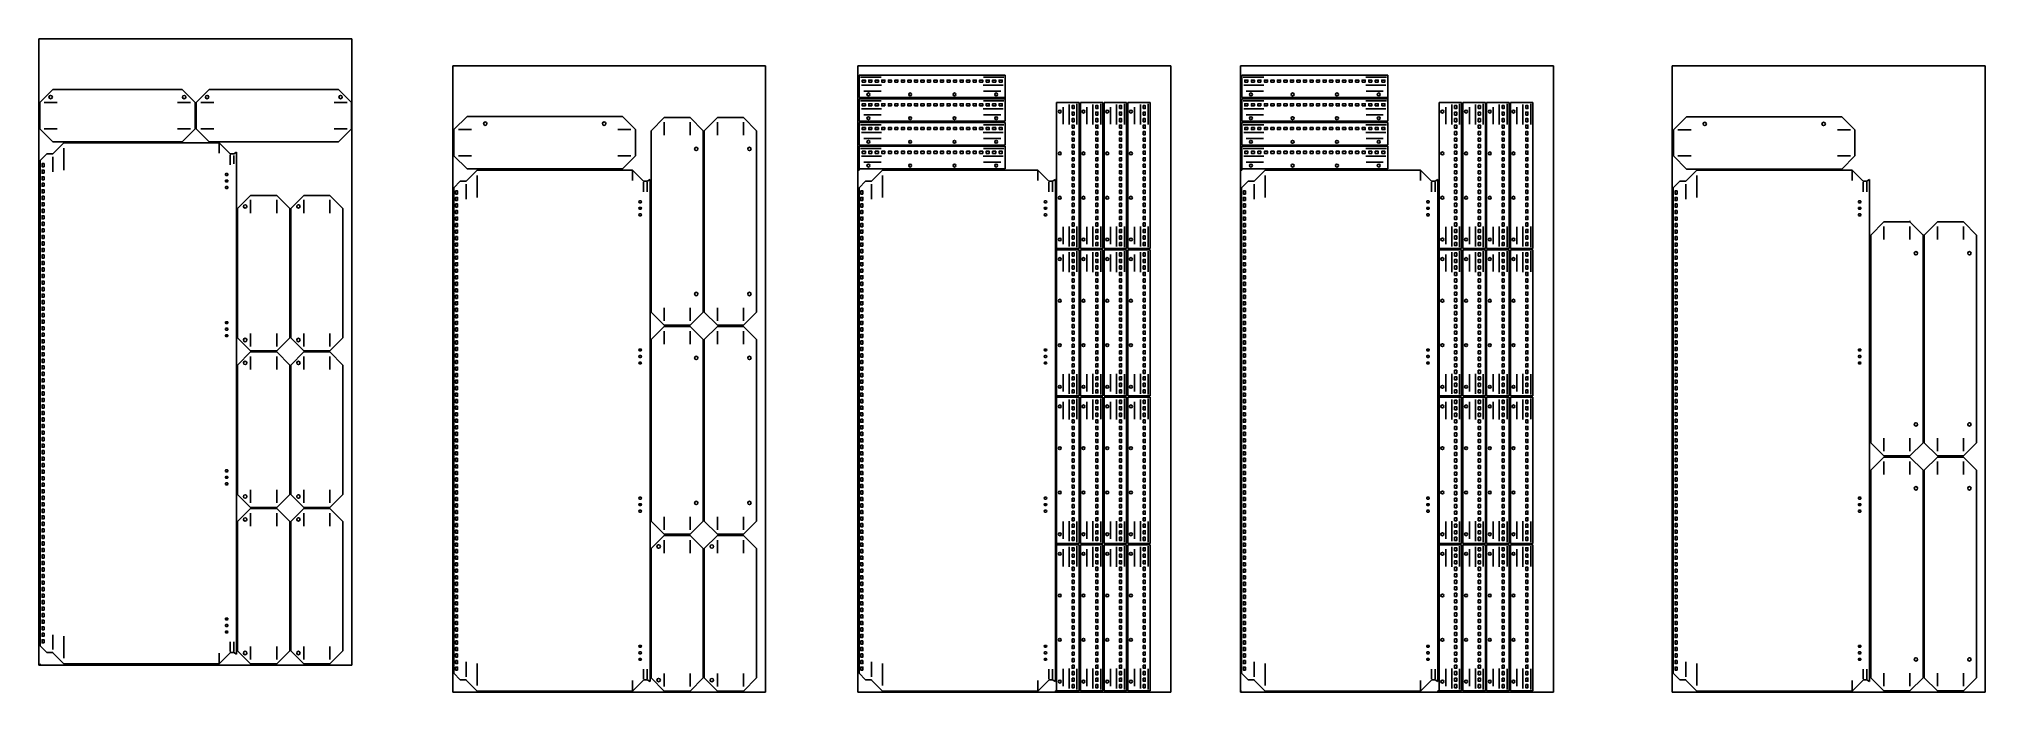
# Model space of a CAD drawing. Header units: millimetres. Extents: x 4422 to 11886, y 3045 to 5549.
import ezdxf

# ---------------------------------------------------------------- set-up
doc = ezdxf.new("R2010")
doc.units = ezdxf.units.MM

msp = doc.modelspace()

# ---------------------------------------------------------------- linework, layer by layer
for p, q in [((5622.1, 5548.6), (4422.1, 5548.6)), ((4422.1, 5548.6), (4422.1, 3148.6)), ((5622.1, 3148.6), (5622.1, 5548.6)), ((6008.8, 5444.9), (7208.8, 5444.9)), ((6008.8, 3044.9), (6008.8, 5444.9)), ((7208.8, 5444.9), (7208.8, 3044.9)), ((7563.1, 5444.9), (8763.1, 5444.9)), ((7563.1, 3044.9), (7563.1, 5444.9)), ((7568.1, 5409.9), (8128.1, 5409.9)), ((7568.1, 5323.9), (7568.1, 5409.9)), ((7568.1, 5409.9), (7568.1, 5401.9)), ((7573.3, 5401.9), (7652.2, 5401.9)), ((8122.9, 5401.9), (8044.1, 5401.9)), ((8128.1, 5409.9), (8128.1, 5323.9)), ((8763.1, 5444.9), (8763.1, 3044.9)), ((9030.2, 5444.9), (10230.2, 5444.9)), ((9030.2, 3044.9), (9030.2, 5444.9)), ((9035.2, 5409.9), (9595.2, 5409.9)), ((9035.2, 5323.9), (9035.2, 5409.9)), ((9035.2, 5409.9), (9035.2, 5401.9)), ((9040.4, 5401.9), (9119.3, 5401.9)), ((9590, 5401.9), (9511.2, 5401.9)), ((9595.2, 5409.9), (9595.2, 5323.9)), ((10230.2, 5444.9), (10230.2, 3044.9)), ((10685.6, 5444.9), (11885.6, 5444.9)), ((10685.6, 3044.9), (10685.6, 5444.9)), ((11885.6, 5444.9), (11885.6, 3044.9)), ((4475.1, 5354.6), (4425.1, 5304.6)), ((4425.1, 5204.6), (4425.1, 5304.6)), ((4492.4, 5304.6), (4442.4, 5304.6)), ((4475.1, 5354.6), (4971.1, 5354.6)), ((4953.8, 5304.6), (5003.8, 5304.6)), ((4971.1, 5354.6), (5021.1, 5304.6)), ((5021.1, 5304.6), (5021.1, 5204.6)), ((5075.1, 5354.6), (5025.1, 5304.6)), ((5025.1, 5204.6), (5025.1, 5304.6)), ((5092.4, 5304.6), (5042.4, 5304.6)), ((5075.1, 5354.6), (5571.1, 5354.6)), ((5553.8, 5304.6), (5603.8, 5304.6)), ((5571.1, 5354.6), (5621.1, 5304.6)), ((5621.1, 5304.6), (5621.1, 5204.6)), ((7568.1, 5348.9), (7568.1, 5371.9)), ((7568.1, 5323.9), (7568.1, 5348.9)), ((7568.1, 5323.9), (7568.1, 5335.9)), ((8128.1, 5323.9), (7568.1, 5323.9)), ((7568.1, 5318.9), (8128.1, 5318.9)), ((7568.1, 5232.9), (7568.1, 5318.9)), ((7568.1, 5318.9), (7568.1, 5310.9)), ((7573.3, 5310.9), (7652.2, 5310.9)), ((7576.3, 5371.9), (7653, 5371.9)), ((7585.4, 5348.9), (7651.6, 5348.9)), ((8120, 5371.9), (8043.3, 5371.9)), ((8122.9, 5310.9), (8044.1, 5310.9)), ((8110.8, 5348.9), (8044.7, 5348.9)), ((8128.1, 5318.9), (8128.1, 5323.9)), ((8128.1, 5318.9), (8128.1, 5232.9)), ((8325.1, 4744.9), (8325.1, 5304.9)), ((8325.1, 5304.9), (8411.1, 5304.9)), ((8325.1, 5304.9), (8350.1, 5304.9)), ((8325.1, 5304.9), (8337.1, 5304.9)), ((8350.1, 5304.9), (8373.1, 5304.9)), ((8411.1, 5304.9), (8403.1, 5304.9)), ((8403.1, 5299.8), (8403.1, 5220.9)), ((8411.1, 5304.9), (8411.1, 4744.9)), ((8416.1, 4744.9), (8416.1, 5304.9)), ((8416.1, 5304.9), (8502.1, 5304.9)), ((8416.1, 5304.9), (8441.1, 5304.9)), ((8416.1, 5304.9), (8428.1, 5304.9)), ((8441.1, 5304.9), (8464.1, 5304.9)), ((8502.1, 5304.9), (8494.1, 5304.9)), ((8494.1, 5299.8), (8494.1, 5220.9)), ((8502.1, 5304.9), (8502.1, 4744.9)), ((8507.1, 4744.9), (8507.1, 5304.9)), ((8507.1, 5304.9), (8593.1, 5304.9)), ((8507.1, 5304.9), (8532.1, 5304.9)), ((8507.1, 5304.9), (8519.1, 5304.9)), ((8532.1, 5304.9), (8555.1, 5304.9)), ((8593.1, 5304.9), (8585.1, 5304.9)), ((8585.1, 5299.8), (8585.1, 5220.9)), ((8593.1, 5304.9), (8593.1, 4744.9)), ((8598.1, 4744.9), (8598.1, 5304.9)), ((8598.1, 5304.9), (8684.1, 5304.9)), ((8598.1, 5304.9), (8623.1, 5304.9)), ((8598.1, 5304.9), (8610.1, 5304.9)), ((8623.1, 5304.9), (8646.1, 5304.9)), ((8684.1, 5304.9), (8676.1, 5304.9)), ((8676.1, 5299.8), (8676.1, 5220.9)), ((8684.1, 5304.9), (8684.1, 4744.9)), ((9035.2, 5348.9), (9035.2, 5371.9)), ((9035.2, 5323.9), (9035.2, 5348.9)), ((9035.2, 5323.9), (9035.2, 5335.9)), ((9595.2, 5323.9), (9035.2, 5323.9)), ((9035.2, 5318.9), (9595.2, 5318.9)), ((9035.2, 5232.9), (9035.2, 5318.9)), ((9035.2, 5318.9), (9035.2, 5310.9)), ((9040.4, 5310.9), (9119.3, 5310.9)), ((9043.4, 5371.9), (9120.1, 5371.9)), ((9052.5, 5348.9), (9118.7, 5348.9)), ((9587.1, 5371.9), (9510.4, 5371.9)), ((9590, 5310.9), (9511.2, 5310.9)), ((9577.9, 5348.9), (9511.8, 5348.9)), ((9595.2, 5318.9), (9595.2, 5323.9)), ((9595.2, 5318.9), (9595.2, 5232.9)), ((9792.2, 4744.9), (9792.2, 5304.9)), ((9792.2, 5304.9), (9878.2, 5304.9)), ((9792.2, 5304.9), (9817.2, 5304.9)), ((9792.2, 5304.9), (9804.2, 5304.9)), ((9817.2, 5304.9), (9840.2, 5304.9)), ((9878.2, 5304.9), (9870.2, 5304.9)), ((9870.2, 5299.8), (9870.2, 5220.9)), ((9878.2, 5304.9), (9878.2, 4744.9)), ((9883.2, 4744.9), (9883.2, 5304.9)), ((9883.2, 5304.9), (9969.2, 5304.9)), ((9883.2, 5304.9), (9908.2, 5304.9)), ((9883.2, 5304.9), (9895.2, 5304.9)), ((9908.2, 5304.9), (9931.2, 5304.9)), ((9969.2, 5304.9), (9961.2, 5304.9)), ((9961.2, 5299.8), (9961.2, 5220.9)), ((9969.2, 5304.9), (9969.2, 4744.9)), ((9974.2, 4744.9), (9974.2, 5304.9)), ((9974.2, 5304.9), (10060.2, 5304.9)), ((9974.2, 5304.9), (9999.2, 5304.9)), ((9974.2, 5304.9), (9986.2, 5304.9)), ((9999.2, 5304.9), (10022.2, 5304.9)), ((10060.2, 5304.9), (10052.2, 5304.9)), ((10052.2, 5299.8), (10052.2, 5220.9)), ((10060.2, 5304.9), (10060.2, 4744.9)), ((10065.2, 4744.9), (10065.2, 5304.9)), ((10065.2, 5304.9), (10151.2, 5304.9)), ((10065.2, 5304.9), (10090.2, 5304.9)), ((10065.2, 5304.9), (10077.2, 5304.9)), ((10090.2, 5304.9), (10113.2, 5304.9)), ((10151.2, 5304.9), (10143.2, 5304.9)), ((10143.2, 5299.8), (10143.2, 5220.9)), ((10151.2, 5304.9), (10151.2, 4744.9)), ((6063.8, 5250.8), (6013.8, 5200.8)), ((6063.8, 5250.8), (6659.8, 5250.8)), ((6659.8, 5250.8), (6709.8, 5200.8)), ((6769.8, 5196.9), (6819.8, 5246.9)), ((6819.8, 5246.9), (6919.8, 5246.9)), ((6819.8, 5179.7), (6819.8, 5229.7)), ((6969.8, 5196.9), (6919.8, 5246.9)), ((6919.8, 5179.7), (6919.8, 5229.7)), ((6973.8, 5196.9), (7023.8, 5246.9)), ((7023.8, 5246.9), (7123.8, 5246.9)), ((7023.8, 5179.7), (7023.8, 5229.7)), ((7173.8, 5196.9), (7123.8, 5246.9)), ((7123.8, 5179.7), (7123.8, 5229.7)), ((7568.1, 5257.9), (7568.1, 5280.9)), ((7568.1, 5232.9), (7568.1, 5257.9)), ((7568.1, 5232.9), (7568.1, 5244.9)), ((8128.1, 5232.9), (7568.1, 5232.9)), ((7568.1, 5227.9), (8128.1, 5227.9)), ((7568.1, 5141.9), (7568.1, 5227.9)), ((7568.1, 5227.9), (7568.1, 5219.9)), ((7576.3, 5280.9), (7653, 5280.9)), ((7585.4, 5257.9), (7651.6, 5257.9)), ((8120, 5280.9), (8043.3, 5280.9)), ((8110.8, 5257.9), (8044.7, 5257.9)), ((8128.1, 5227.9), (8128.1, 5141.9)), ((8350.1, 5287.6), (8350.1, 5221.5)), ((8373.1, 5296.8), (8373.1, 5220.1)), ((8441.1, 5287.6), (8441.1, 5221.5)), ((8464.1, 5296.8), (8464.1, 5220.1)), ((8532.1, 5287.6), (8532.1, 5221.5)), ((8555.1, 5296.8), (8555.1, 5220.1)), ((8623.1, 5287.6), (8623.1, 5221.5)), ((8646.1, 5296.8), (8646.1, 5220.1)), ((9035.2, 5257.9), (9035.2, 5280.9)), ((9035.2, 5232.9), (9035.2, 5257.9)), ((9035.2, 5232.9), (9035.2, 5244.9)), ((9595.2, 5232.9), (9035.2, 5232.9)), ((9035.2, 5227.9), (9595.2, 5227.9)), ((9035.2, 5141.9), (9035.2, 5227.9)), ((9035.2, 5227.9), (9035.2, 5219.9)), ((9043.4, 5280.9), (9120.1, 5280.9)), ((9052.5, 5257.9), (9118.7, 5257.9)), ((9587.1, 5280.9), (9510.4, 5280.9)), ((9577.9, 5257.9), (9511.8, 5257.9)), ((9595.2, 5227.9), (9595.2, 5141.9)), ((9817.2, 5287.6), (9817.2, 5221.5)), ((9840.2, 5296.8), (9840.2, 5220.1)), ((9908.2, 5287.6), (9908.2, 5221.5)), ((9931.2, 5296.8), (9931.2, 5220.1)), ((9999.2, 5287.6), (9999.2, 5221.5)), ((10022.2, 5296.8), (10022.2, 5220.1)), ((10090.2, 5287.6), (10090.2, 5221.5)), ((10113.2, 5296.8), (10113.2, 5220.1)), ((10740.6, 5249.9), (10690.6, 5199.9)), ((10740.6, 5249.9), (11336.6, 5249.9)), ((11336.6, 5249.9), (11386.6, 5199.9)), ((4475.1, 5154.6), (4425.1, 5204.6)), ((4492.4, 5204.6), (4442.4, 5204.6)), ((4971.1, 5154.6), (4475.1, 5154.6)), ((5113.1, 5150.6), (4517.1, 5150.6)), ((4953.8, 5204.6), (5003.8, 5204.6)), ((4971.1, 5154.6), (5021.1, 5204.6)), ((5075.1, 5154.6), (5025.1, 5204.6)), ((5092.4, 5204.6), (5042.4, 5204.6)), ((5571.1, 5154.6), (5075.1, 5154.6)), ((5155.1, 5108.6), (5113.1, 5150.6)), ((5553.8, 5204.6), (5603.8, 5204.6)), ((5571.1, 5154.6), (5621.1, 5204.6)), ((6013.8, 5100.8), (6013.8, 5200.8)), ((6081.1, 5200.8), (6031.1, 5200.8)), ((6642.5, 5200.8), (6692.5, 5200.8)), ((6709.8, 5200.8), (6709.8, 5100.8)), ((6769.8, 4500.9), (6769.8, 5196.9)), ((6969.8, 5196.9), (6969.8, 4500.9)), ((6973.8, 4500.9), (6973.8, 5196.9)), ((7173.8, 5196.9), (7173.8, 4500.9)), ((7568.1, 5166.9), (7568.1, 5189.9)), ((7568.1, 5141.9), (7568.1, 5166.9)), ((7568.1, 5141.9), (7568.1, 5153.9)), ((7573.3, 5219.9), (7652.2, 5219.9)), ((7576.3, 5189.9), (7653, 5189.9)), ((7585.4, 5166.9), (7651.6, 5166.9)), ((8120, 5189.9), (8043.3, 5189.9)), ((8122.9, 5219.9), (8044.1, 5219.9)), ((8110.8, 5166.9), (8044.7, 5166.9)), ((9035.2, 5166.9), (9035.2, 5189.9)), ((9035.2, 5141.9), (9035.2, 5166.9)), ((9035.2, 5141.9), (9035.2, 5153.9)), ((9040.4, 5219.9), (9119.3, 5219.9)), ((9043.4, 5189.9), (9120.1, 5189.9)), ((9052.5, 5166.9), (9118.7, 5166.9)), ((9587.1, 5189.9), (9510.4, 5189.9)), ((9590, 5219.9), (9511.2, 5219.9)), ((9577.9, 5166.9), (9511.8, 5166.9)), ((10690.6, 5099.9), (10690.6, 5199.9)), ((10757.9, 5199.9), (10707.9, 5199.9)), ((11319.3, 5199.9), (11369.3, 5199.9)), ((11386.6, 5199.9), (11386.6, 5099.9)), ((4427.1, 5082.6), (4452.1, 5107.6)), ((4427.1, 5083.6), (4427.1, 3221.6)), ((4475.1, 5107.6), (4452.1, 5107.6)), ((4475.1, 5108.6), (4475.1, 5107.6)), ((4475.1, 5096.5), (4475.1, 5039.2)), ((4517.1, 5129.4), (4517.1, 5045)), ((5113.1, 5148.1), (5113.1, 5110.6)), ((5155.1, 5107.6), (5155.1, 5108.6)), ((5155.1, 5108.6), (5155.1, 5107.6)), ((5155.1, 5107.6), (5169.1, 5107.6)), ((5155.1, 5104), (5155.1, 5066.5)), ((5180.1, 5114.1), (5169.1, 5107.6)), ((5169.1, 5101.7), (5169.1, 5069.7)), ((5180.1, 5114.1), (5180.1, 3190.1)), ((6063.8, 5050.8), (6013.8, 5100.8)), ((6081.1, 5100.8), (6031.1, 5100.8)), ((6642.5, 5100.8), (6692.5, 5100.8)), ((6659.8, 5050.8), (6709.8, 5100.8)), ((8128.1, 5141.9), (7568.1, 5141.9)), ((7568.1, 5136.9), (8128.1, 5136.9)), ((7568.1, 5050.9), (7568.1, 5136.9)), ((7568.1, 5136.9), (7568.1, 5128.9)), ((7568.1, 5075.9), (7568.1, 5098.9)), ((7568.1, 5050.9), (7568.1, 5075.9)), ((7573.3, 5128.9), (7652.2, 5128.9)), ((7576.3, 5098.9), (7653, 5098.9)), ((7585.4, 5075.9), (7651.6, 5075.9)), ((8120, 5098.9), (8043.3, 5098.9)), ((8122.9, 5128.9), (8044.1, 5128.9)), ((8110.8, 5075.9), (8044.7, 5075.9)), ((8128.1, 5136.9), (8128.1, 5050.9)), ((9595.2, 5141.9), (9035.2, 5141.9)), ((9035.2, 5136.9), (9595.2, 5136.9)), ((9035.2, 5050.9), (9035.2, 5136.9)), ((9035.2, 5136.9), (9035.2, 5128.9)), ((9035.2, 5075.9), (9035.2, 5098.9)), ((9035.2, 5050.9), (9035.2, 5075.9)), ((9040.4, 5128.9), (9119.3, 5128.9)), ((9043.4, 5098.9), (9120.1, 5098.9)), ((9052.5, 5075.9), (9118.7, 5075.9)), ((9587.1, 5098.9), (9510.4, 5098.9)), ((9590, 5128.9), (9511.2, 5128.9)), ((9577.9, 5075.9), (9511.8, 5075.9)), ((9595.2, 5136.9), (9595.2, 5050.9)), ((10740.6, 5049.9), (10690.6, 5099.9)), ((10757.9, 5099.9), (10707.9, 5099.9)), ((11319.3, 5099.9), (11369.3, 5099.9)), ((11336.6, 5049.9), (11386.6, 5099.9)), ((6012.8, 4977.9), (6037.8, 5002.9)), ((6060.8, 5002.9), (6037.8, 5002.9)), ((6060.8, 5003.9), (6060.8, 5002.9)), ((6659.8, 5050.8), (6063.8, 5050.8)), ((6698.8, 5045.9), (6102.8, 5045.9)), ((6102.8, 5024.8), (6102.8, 4940.4)), ((6740.8, 5003.9), (6698.8, 5045.9)), ((6698.8, 5043.5), (6698.8, 5006)), ((6740.8, 5002.9), (6740.8, 5003.9)), ((6740.8, 5003.9), (6740.8, 5002.9)), ((6740.8, 5002.9), (6754.8, 5002.9)), ((6765.8, 5009.4), (6754.8, 5002.9)), ((6765.8, 5009.4), (6765.8, 3085.4)), ((7568.1, 5045.9), (7563.1, 5045.9)), ((7567.1, 4977.9), (7592.1, 5002.9)), ((7568.1, 5050.9), (7568.1, 5062.9)), ((7568.1, 5045.9), (7568.1, 5050.9)), ((8128.1, 5050.9), (7568.1, 5050.9)), ((7615.1, 5002.9), (7592.1, 5002.9)), ((7615.1, 5003.9), (7615.1, 5002.9)), ((8253.1, 5045.9), (7657.1, 5045.9)), ((7657.1, 5024.8), (7657.1, 4940.4)), ((8295.1, 5003.9), (8253.1, 5045.9)), ((8253.1, 5043.5), (8253.1, 5006)), ((8295.1, 5002.9), (8295.1, 5003.9)), ((8295.1, 5003.9), (8295.1, 5002.9)), ((8295.1, 5002.9), (8309.1, 5002.9)), ((8320.1, 5009.4), (8309.1, 5002.9)), ((8320.1, 5009.4), (8320.1, 3085.4)), ((9035.2, 5045.9), (9030.2, 5045.9)), ((9034.2, 4977.9), (9059.2, 5002.9)), ((9035.2, 5050.9), (9035.2, 5062.9)), ((9035.2, 5045.9), (9035.2, 5050.9)), ((9595.2, 5050.9), (9035.2, 5050.9)), ((9082.2, 5002.9), (9059.2, 5002.9)), ((9082.2, 5003.9), (9082.2, 5002.9)), ((9720.2, 5045.9), (9124.2, 5045.9)), ((9124.2, 5024.8), (9124.2, 4940.4)), ((9762.2, 5003.9), (9720.2, 5045.9)), ((9720.2, 5043.5), (9720.2, 5006)), ((9762.2, 5002.9), (9762.2, 5003.9)), ((9762.2, 5003.9), (9762.2, 5002.9)), ((9762.2, 5002.9), (9776.2, 5002.9)), ((9787.2, 5009.4), (9776.2, 5002.9)), ((9787.2, 5009.4), (9787.2, 3085.4)), ((10689.6, 4977.9), (10714.6, 5002.9)), ((10737.6, 5002.9), (10714.6, 5002.9)), ((10737.6, 5003.9), (10737.6, 5002.9)), ((11336.6, 5049.9), (10740.6, 5049.9)), ((11375.6, 5045.9), (10779.6, 5045.9)), ((10779.6, 5024.8), (10779.6, 4940.4)), ((11417.6, 5003.9), (11375.6, 5045.9)), ((11375.6, 5043.5), (11375.6, 5006)), ((11417.6, 5002.9), (11417.6, 5003.9)), ((11417.6, 5003.9), (11417.6, 5002.9)), ((11417.6, 5002.9), (11431.6, 5002.9)), ((11442.6, 5009.4), (11431.6, 5002.9)), ((11442.6, 5009.4), (11442.6, 3085.4)), ((5184.1, 4898.6), (5234.1, 4948.6)), ((5234.1, 4948.6), (5334.1, 4948.6)), ((5234.1, 4881.3), (5234.1, 4931.3)), ((5384.1, 4898.6), (5334.1, 4948.6)), ((5334.1, 4881.3), (5334.1, 4931.3)), ((5388.1, 4898.6), (5438.1, 4948.6)), ((5438.1, 4948.6), (5538.1, 4948.6)), ((5438.1, 4881.3), (5438.1, 4931.3)), ((5588.1, 4898.6), (5538.1, 4948.6)), ((5538.1, 4881.3), (5538.1, 4931.3)), ((6012.8, 4978.9), (6012.8, 3116.9)), ((6060.8, 4991.9), (6060.8, 4934.6)), ((6740.8, 4999.4), (6740.8, 4961.9)), ((6754.8, 4999.4), (6754.8, 4961.9)), ((7567.1, 4978.9), (7567.1, 3116.9)), ((7615.1, 4991.9), (7615.1, 4934.6)), ((8295.1, 4999.4), (8295.1, 4961.9)), ((8309.1, 4999.4), (8309.1, 4961.9)), ((9034.2, 4978.9), (9034.2, 3116.9)), ((9082.2, 4991.9), (9082.2, 4934.6)), ((9762.2, 4999.4), (9762.2, 4961.9)), ((9776.2, 4999.4), (9776.2, 4961.9)), ((10689.6, 4978.9), (10689.6, 3116.9)), ((10737.6, 4991.9), (10737.6, 4934.6)), ((11417.6, 4999.4), (11417.6, 4961.9)), ((11431.6, 4999.4), (11431.6, 4961.9)), ((5184.1, 4402.6), (5184.1, 4898.6)), ((5384.1, 4898.6), (5384.1, 4402.6)), ((5388.1, 4402.6), (5388.1, 4898.6)), ((5588.1, 4898.6), (5588.1, 4402.6)), ((11597.6, 4846.9), (11597.6, 4851.9)), ((8350.1, 4762.3), (8350.1, 4828.4)), ((8373.1, 4753.1), (8373.1, 4829.8)), ((8403.1, 4750.1), (8403.1, 4829)), ((8441.1, 4762.3), (8441.1, 4828.4)), ((8464.1, 4753.1), (8464.1, 4829.8)), ((8494.1, 4750.1), (8494.1, 4829)), ((8532.1, 4762.3), (8532.1, 4828.4)), ((8555.1, 4753.1), (8555.1, 4829.8)), ((8585.1, 4750.1), (8585.1, 4829)), ((8623.1, 4762.3), (8623.1, 4828.4)), ((8646.1, 4753.1), (8646.1, 4829.8)), ((8676.1, 4750.1), (8676.1, 4829)), ((9817.2, 4762.3), (9817.2, 4828.4)), ((9840.2, 4753.1), (9840.2, 4829.8)), ((9870.2, 4750.1), (9870.2, 4829)), ((9908.2, 4762.3), (9908.2, 4828.4)), ((9931.2, 4753.1), (9931.2, 4829.8)), ((9961.2, 4750.1), (9961.2, 4829)), ((9999.2, 4762.3), (9999.2, 4828.4)), ((10022.2, 4753.1), (10022.2, 4829.8)), ((10052.2, 4750.1), (10052.2, 4829)), ((10090.2, 4762.3), (10090.2, 4828.4)), ((10113.2, 4753.1), (10113.2, 4829.8)), ((10143.2, 4750.1), (10143.2, 4829)), ((11447.6, 4796.9), (11497.6, 4846.9)), ((11447.6, 4000.9), (11447.6, 4796.9)), ((11497.6, 4846.9), (11597.6, 4846.9)), ((11497.6, 4779.7), (11497.6, 4829.7)), ((11647.6, 4796.9), (11597.6, 4846.9)), ((11597.6, 4779.7), (11597.6, 4829.7)), ((11647.6, 4796.9), (11647.6, 4000.9)), ((11652.6, 4796.9), (11647.6, 4796.9)), ((11652.6, 4796.9), (11702.6, 4846.9)), ((11652.6, 4000.9), (11652.6, 4796.9)), ((11702.6, 4846.9), (11802.6, 4846.9)), ((11702.6, 4779.7), (11702.6, 4829.7)), ((11852.6, 4796.9), (11802.6, 4846.9)), ((11802.6, 4779.7), (11802.6, 4829.7)), ((11852.6, 4796.9), (11852.6, 4000.9)), ((8325.1, 4739.9), (8325.1, 4744.9)), ((8411.1, 4744.9), (8325.1, 4744.9)), ((8325.1, 4179.9), (8325.1, 4739.9)), ((8325.1, 4739.9), (8411.1, 4739.9)), ((8325.1, 4739.9), (8350.1, 4739.9)), ((8325.1, 4739.9), (8337.1, 4739.9)), ((8350.1, 4739.9), (8373.1, 4739.9)), ((8350.1, 4722.6), (8350.1, 4656.5)), ((8373.1, 4731.8), (8373.1, 4655.1)), ((8411.1, 4739.9), (8403.1, 4739.9)), ((8403.1, 4734.8), (8403.1, 4655.9)), ((8411.1, 4739.9), (8411.1, 4179.9)), ((8502.1, 4744.9), (8416.1, 4744.9)), ((8416.1, 4179.9), (8416.1, 4739.9)), ((8416.1, 4739.9), (8502.1, 4739.9)), ((8416.1, 4739.9), (8441.1, 4739.9)), ((8416.1, 4739.9), (8428.1, 4739.9)), ((8441.1, 4739.9), (8464.1, 4739.9)), ((8441.1, 4722.6), (8441.1, 4656.5)), ((8464.1, 4731.8), (8464.1, 4655.1)), ((8502.1, 4739.9), (8494.1, 4739.9)), ((8494.1, 4734.8), (8494.1, 4655.9)), ((8502.1, 4739.9), (8502.1, 4179.9)), ((8593.1, 4744.9), (8507.1, 4744.9)), ((8507.1, 4179.9), (8507.1, 4739.9)), ((8507.1, 4739.9), (8593.1, 4739.9)), ((8507.1, 4739.9), (8532.1, 4739.9)), ((8507.1, 4739.9), (8519.1, 4739.9)), ((8532.1, 4739.9), (8555.1, 4739.9)), ((8532.1, 4722.6), (8532.1, 4656.5)), ((8555.1, 4731.8), (8555.1, 4655.1)), ((8593.1, 4739.9), (8585.1, 4739.9)), ((8585.1, 4734.8), (8585.1, 4655.9)), ((8593.1, 4739.9), (8593.1, 4179.9)), ((8684.1, 4744.9), (8598.1, 4744.9)), ((8598.1, 4179.9), (8598.1, 4739.9)), ((8598.1, 4739.9), (8684.1, 4739.9)), ((8598.1, 4739.9), (8623.1, 4739.9)), ((8598.1, 4739.9), (8610.1, 4739.9)), ((8623.1, 4739.9), (8646.1, 4739.9)), ((8623.1, 4722.6), (8623.1, 4656.5)), ((8646.1, 4731.8), (8646.1, 4655.1)), ((8684.1, 4739.9), (8676.1, 4739.9)), ((8676.1, 4734.8), (8676.1, 4655.9)), ((8684.1, 4739.9), (8684.1, 4179.9)), ((9792.2, 4739.9), (9792.2, 4744.9)), ((9878.2, 4744.9), (9792.2, 4744.9)), ((9792.2, 4179.9), (9792.2, 4739.9)), ((9792.2, 4739.9), (9878.2, 4739.9)), ((9792.2, 4739.9), (9817.2, 4739.9)), ((9792.2, 4739.9), (9804.2, 4739.9)), ((9817.2, 4739.9), (9840.2, 4739.9)), ((9817.2, 4722.6), (9817.2, 4656.5)), ((9840.2, 4731.8), (9840.2, 4655.1)), ((9878.2, 4739.9), (9870.2, 4739.9)), ((9870.2, 4734.8), (9870.2, 4655.9)), ((9878.2, 4739.9), (9878.2, 4179.9)), ((9969.2, 4744.9), (9883.2, 4744.9)), ((9883.2, 4179.9), (9883.2, 4739.9)), ((9883.2, 4739.9), (9969.2, 4739.9)), ((9883.2, 4739.9), (9908.2, 4739.9)), ((9883.2, 4739.9), (9895.2, 4739.9)), ((9908.2, 4739.9), (9931.2, 4739.9)), ((9908.2, 4722.6), (9908.2, 4656.5)), ((9931.2, 4731.8), (9931.2, 4655.1)), ((9969.2, 4739.9), (9961.2, 4739.9)), ((9961.2, 4734.8), (9961.2, 4655.9)), ((9969.2, 4739.9), (9969.2, 4179.9)), ((10060.2, 4744.9), (9974.2, 4744.9)), ((9974.2, 4179.9), (9974.2, 4739.9)), ((9974.2, 4739.9), (10060.2, 4739.9)), ((9974.2, 4739.9), (9999.2, 4739.9)), ((9974.2, 4739.9), (9986.2, 4739.9)), ((9999.2, 4739.9), (10022.2, 4739.9)), ((9999.2, 4722.6), (9999.2, 4656.5)), ((10022.2, 4731.8), (10022.2, 4655.1)), ((10060.2, 4739.9), (10052.2, 4739.9)), ((10052.2, 4734.8), (10052.2, 4655.9)), ((10060.2, 4739.9), (10060.2, 4179.9)), ((10151.2, 4744.9), (10065.2, 4744.9)), ((10065.2, 4179.9), (10065.2, 4739.9)), ((10065.2, 4739.9), (10151.2, 4739.9)), ((10065.2, 4739.9), (10090.2, 4739.9)), ((10065.2, 4739.9), (10077.2, 4739.9)), ((10090.2, 4739.9), (10113.2, 4739.9)), ((10090.2, 4722.6), (10090.2, 4656.5)), ((10113.2, 4731.8), (10113.2, 4655.1)), ((10151.2, 4739.9), (10143.2, 4739.9)), ((10143.2, 4734.8), (10143.2, 4655.9)), ((10151.2, 4739.9), (10151.2, 4179.9)), ((6769.8, 4500.9), (6819.8, 4450.9)), ((6819.8, 4518.2), (6819.8, 4468.2)), ((6919.8, 4518.2), (6919.8, 4468.2)), ((6969.8, 4500.9), (6919.8, 4450.9)), ((6973.8, 4500.9), (7023.8, 4450.9)), ((7023.8, 4518.2), (7023.8, 4468.2)), ((7123.8, 4518.2), (7123.8, 4468.2)), ((7173.8, 4500.9), (7123.8, 4450.9)), ((5234.1, 4419.9), (5234.1, 4369.9)), ((5334.1, 4419.9), (5334.1, 4369.9)), ((5438.1, 4419.9), (5438.1, 4369.9)), ((5538.1, 4419.9), (5538.1, 4369.9)), ((6769.8, 4395.9), (6819.8, 4445.9)), ((6919.8, 4450.9), (6819.8, 4450.9)), ((6819.8, 4445.9), (6919.8, 4445.9)), ((6819.8, 4378.7), (6819.8, 4428.7)), ((6969.8, 4395.9), (6919.8, 4445.9)), ((6919.8, 4378.7), (6919.8, 4428.7)), ((6973.8, 4395.9), (7023.8, 4445.9)), ((7123.8, 4450.9), (7023.8, 4450.9)), ((7023.8, 4445.9), (7123.8, 4445.9)), ((7023.8, 4378.7), (7023.8, 4428.7)), ((7173.8, 4395.9), (7123.8, 4445.9)), ((7123.8, 4378.7), (7123.8, 4428.7)), ((5184.1, 4402.6), (5234.1, 4352.6)), ((5184.1, 4298.6), (5234.1, 4348.6)), ((5334.1, 4352.6), (5234.1, 4352.6)), ((5234.1, 4348.6), (5334.1, 4348.6)), ((5234.1, 4281.3), (5234.1, 4331.3)), ((5384.1, 4402.6), (5334.1, 4352.6)), ((5384.1, 4298.6), (5334.1, 4348.6)), ((5334.1, 4281.3), (5334.1, 4331.3)), ((5388.1, 4402.6), (5438.1, 4352.6)), ((5388.1, 4298.6), (5438.1, 4348.6)), ((5538.1, 4352.6), (5438.1, 4352.6)), ((5438.1, 4348.6), (5538.1, 4348.6)), ((5438.1, 4281.3), (5438.1, 4331.3)), ((5588.1, 4402.6), (5538.1, 4352.6)), ((5588.1, 4298.6), (5538.1, 4348.6)), ((5538.1, 4281.3), (5538.1, 4331.3)), ((6769.8, 3699.9), (6769.8, 4395.9)), ((6969.8, 4395.9), (6969.8, 3699.9)), ((6973.8, 3699.9), (6973.8, 4395.9)), ((7173.8, 4395.9), (7173.8, 3699.9)), ((5184.1, 3802.6), (5184.1, 4298.6)), ((5384.1, 4298.6), (5384.1, 3802.6)), ((5388.1, 3802.6), (5388.1, 4298.6)), ((5588.1, 4298.6), (5588.1, 3802.6)), ((8350.1, 4197.3), (8350.1, 4263.4)), ((8373.1, 4188.1), (8373.1, 4264.8)), ((8403.1, 4185.1), (8403.1, 4264)), ((8441.1, 4197.3), (8441.1, 4263.4)), ((8464.1, 4188.1), (8464.1, 4264.8)), ((8494.1, 4185.1), (8494.1, 4264)), ((8532.1, 4197.3), (8532.1, 4263.4)), ((8555.1, 4188.1), (8555.1, 4264.8)), ((8585.1, 4185.1), (8585.1, 4264)), ((8623.1, 4197.3), (8623.1, 4263.4)), ((8646.1, 4188.1), (8646.1, 4264.8)), ((8676.1, 4185.1), (8676.1, 4264)), ((9817.2, 4197.3), (9817.2, 4263.4)), ((9840.2, 4188.1), (9840.2, 4264.8)), ((9870.2, 4185.1), (9870.2, 4264)), ((9908.2, 4197.3), (9908.2, 4263.4)), ((9931.2, 4188.1), (9931.2, 4264.8)), ((9961.2, 4185.1), (9961.2, 4264)), ((9999.2, 4197.3), (9999.2, 4263.4)), ((10022.2, 4188.1), (10022.2, 4264.8)), ((10052.2, 4185.1), (10052.2, 4264)), ((10090.2, 4197.3), (10090.2, 4263.4)), ((10113.2, 4188.1), (10113.2, 4264.8)), ((10143.2, 4185.1), (10143.2, 4264)), ((8325.1, 4174.9), (8325.1, 4179.9)), ((8411.1, 4179.9), (8325.1, 4179.9)), ((8502.1, 4179.9), (8416.1, 4179.9)), ((8593.1, 4179.9), (8507.1, 4179.9)), ((8684.1, 4179.9), (8598.1, 4179.9)), ((9792.2, 4174.9), (9792.2, 4179.9)), ((9878.2, 4179.9), (9792.2, 4179.9)), ((9969.2, 4179.9), (9883.2, 4179.9)), ((10060.2, 4179.9), (9974.2, 4179.9)), ((10151.2, 4179.9), (10065.2, 4179.9)), ((8325.1, 3614.9), (8325.1, 4174.9)), ((8325.1, 4174.9), (8411.1, 4174.9)), ((8325.1, 4174.9), (8350.1, 4174.9)), ((8325.1, 4174.9), (8337.1, 4174.9)), ((8350.1, 4174.9), (8373.1, 4174.9)), ((8350.1, 4157.6), (8350.1, 4091.5)), ((8373.1, 4166.8), (8373.1, 4090.1)), ((8411.1, 4174.9), (8403.1, 4174.9)), ((8403.1, 4169.8), (8403.1, 4090.9)), ((8411.1, 4174.9), (8411.1, 3614.9)), ((8416.1, 3614.9), (8416.1, 4174.9)), ((8416.1, 4174.9), (8502.1, 4174.9)), ((8416.1, 4174.9), (8441.1, 4174.9)), ((8416.1, 4174.9), (8428.1, 4174.9)), ((8441.1, 4174.9), (8464.1, 4174.9)), ((8441.1, 4157.6), (8441.1, 4091.5)), ((8464.1, 4166.8), (8464.1, 4090.1)), ((8502.1, 4174.9), (8494.1, 4174.9)), ((8494.1, 4169.8), (8494.1, 4090.9)), ((8502.1, 4174.9), (8502.1, 3614.9)), ((8507.1, 3614.9), (8507.1, 4174.9)), ((8507.1, 4174.9), (8593.1, 4174.9)), ((8507.1, 4174.9), (8532.1, 4174.9)), ((8507.1, 4174.9), (8519.1, 4174.9)), ((8532.1, 4174.9), (8555.1, 4174.9)), ((8532.1, 4157.6), (8532.1, 4091.5)), ((8555.1, 4166.8), (8555.1, 4090.1)), ((8593.1, 4174.9), (8585.1, 4174.9)), ((8585.1, 4169.8), (8585.1, 4090.9)), ((8593.1, 4174.9), (8593.1, 3614.9)), ((8598.1, 3614.9), (8598.1, 4174.9)), ((8598.1, 4174.9), (8684.1, 4174.9)), ((8598.1, 4174.9), (8623.1, 4174.9)), ((8598.1, 4174.9), (8610.1, 4174.9)), ((8623.1, 4174.9), (8646.1, 4174.9)), ((8623.1, 4157.6), (8623.1, 4091.5)), ((8646.1, 4166.8), (8646.1, 4090.1)), ((8684.1, 4174.9), (8676.1, 4174.9)), ((8676.1, 4169.8), (8676.1, 4090.9)), ((8684.1, 4174.9), (8684.1, 3614.9)), ((9792.2, 3614.9), (9792.2, 4174.9)), ((9792.2, 4174.9), (9878.2, 4174.9)), ((9792.2, 4174.9), (9817.2, 4174.9)), ((9792.2, 4174.9), (9804.2, 4174.9)), ((9817.2, 4174.9), (9840.2, 4174.9)), ((9817.2, 4157.6), (9817.2, 4091.5)), ((9840.2, 4166.8), (9840.2, 4090.1)), ((9878.2, 4174.9), (9870.2, 4174.9)), ((9870.2, 4169.8), (9870.2, 4090.9)), ((9878.2, 4174.9), (9878.2, 3614.9)), ((9883.2, 3614.9), (9883.2, 4174.9)), ((9883.2, 4174.9), (9969.2, 4174.9)), ((9883.2, 4174.9), (9908.2, 4174.9)), ((9883.2, 4174.9), (9895.2, 4174.9)), ((9908.2, 4174.9), (9931.2, 4174.9)), ((9908.2, 4157.6), (9908.2, 4091.5)), ((9931.2, 4166.8), (9931.2, 4090.1)), ((9969.2, 4174.9), (9961.2, 4174.9)), ((9961.2, 4169.8), (9961.2, 4090.9)), ((9969.2, 4174.9), (9969.2, 3614.9)), ((9974.2, 3614.9), (9974.2, 4174.9)), ((9974.2, 4174.9), (10060.2, 4174.9)), ((9974.2, 4174.9), (9999.2, 4174.9)), ((9974.2, 4174.9), (9986.2, 4174.9)), ((9999.2, 4174.9), (10022.2, 4174.9)), ((9999.2, 4157.6), (9999.2, 4091.5)), ((10022.2, 4166.8), (10022.2, 4090.1)), ((10060.2, 4174.9), (10052.2, 4174.9)), ((10052.2, 4169.8), (10052.2, 4090.9)), ((10060.2, 4174.9), (10060.2, 3614.9)), ((10065.2, 3614.9), (10065.2, 4174.9)), ((10065.2, 4174.9), (10151.2, 4174.9)), ((10065.2, 4174.9), (10090.2, 4174.9)), ((10065.2, 4174.9), (10077.2, 4174.9)), ((10090.2, 4174.9), (10113.2, 4174.9)), ((10090.2, 4157.6), (10090.2, 4091.5)), ((10113.2, 4166.8), (10113.2, 4090.1)), ((10151.2, 4174.9), (10143.2, 4174.9)), ((10143.2, 4169.8), (10143.2, 4090.9)), ((10151.2, 4174.9), (10151.2, 3614.9)), ((11447.6, 4000.9), (11497.6, 3950.9)), ((11497.6, 4018.2), (11497.6, 3968.2)), ((11597.6, 4018.2), (11597.6, 3968.2)), ((11647.6, 4000.9), (11597.6, 3950.9)), ((11652.6, 4000.9), (11702.6, 3950.9)), ((11702.6, 4018.2), (11702.6, 3968.2)), ((11802.6, 4018.2), (11802.6, 3968.2)), ((11852.6, 4000.9), (11802.6, 3950.9)), ((11447.6, 3895.9), (11497.6, 3945.9)), ((11447.6, 3099.9), (11447.6, 3895.9)), ((11597.6, 3950.9), (11497.6, 3950.9)), ((11497.6, 3945.9), (11597.6, 3945.9)), ((11497.6, 3878.7), (11497.6, 3928.7)), ((11647.6, 3895.9), (11597.6, 3945.9)), ((11597.6, 3878.7), (11597.6, 3928.7)), ((11647.6, 3895.9), (11647.6, 3099.9)), ((11652.6, 3895.9), (11702.6, 3945.9)), ((11652.6, 3099.9), (11652.6, 3895.9)), ((11802.6, 3950.9), (11702.6, 3950.9)), ((11702.6, 3945.9), (11802.6, 3945.9)), ((11702.6, 3878.7), (11702.6, 3928.7)), ((11852.6, 3895.9), (11802.6, 3945.9)), ((11802.6, 3878.7), (11802.6, 3928.7)), ((11852.6, 3895.9), (11852.6, 3099.9)), ((5234.1, 3819.9), (5234.1, 3769.9)), ((5334.1, 3819.9), (5334.1, 3769.9)), ((5438.1, 3819.9), (5438.1, 3769.9)), ((5538.1, 3819.9), (5538.1, 3769.9)), ((5184.1, 3802.6), (5234.1, 3752.6)), ((5184.1, 3698.6), (5234.1, 3748.6)), ((5334.1, 3752.6), (5234.1, 3752.6)), ((5234.1, 3748.6), (5334.1, 3748.6)), ((5384.1, 3802.6), (5334.1, 3752.6)), ((5384.1, 3698.6), (5334.1, 3748.6)), ((5388.1, 3802.6), (5438.1, 3752.6)), ((5388.1, 3698.6), (5438.1, 3748.6)), ((5538.1, 3752.6), (5438.1, 3752.6)), ((5438.1, 3748.6), (5538.1, 3748.6)), ((5588.1, 3802.6), (5538.1, 3752.6)), ((5588.1, 3698.6), (5538.1, 3748.6)), ((5184.1, 3202.6), (5184.1, 3698.6)), ((5234.1, 3681.3), (5234.1, 3731.3)), ((5334.1, 3681.3), (5334.1, 3731.3)), ((5384.1, 3698.6), (5384.1, 3202.6)), ((5388.1, 3202.6), (5388.1, 3698.6)), ((5438.1, 3681.3), (5438.1, 3731.3)), ((5538.1, 3681.3), (5538.1, 3731.3)), ((5588.1, 3698.6), (5588.1, 3202.6)), ((6769.8, 3699.9), (6819.8, 3649.9)), ((6819.8, 3717.2), (6819.8, 3667.2)), ((6919.8, 3717.2), (6919.8, 3667.2)), ((6969.8, 3699.9), (6919.8, 3649.9)), ((6973.8, 3699.9), (7023.8, 3649.9)), ((7023.8, 3717.2), (7023.8, 3667.2)), ((7123.8, 3717.2), (7123.8, 3667.2)), ((7173.8, 3699.9), (7123.8, 3649.9)), ((8350.1, 3632.3), (8350.1, 3698.4)), ((8373.1, 3623.1), (8373.1, 3699.8)), ((8403.1, 3620.1), (8403.1, 3699)), ((8441.1, 3632.3), (8441.1, 3698.4)), ((8464.1, 3623.1), (8464.1, 3699.8)), ((8494.1, 3620.1), (8494.1, 3699)), ((8532.1, 3632.3), (8532.1, 3698.4)), ((8555.1, 3623.1), (8555.1, 3699.8)), ((8585.1, 3620.1), (8585.1, 3699)), ((8623.1, 3632.3), (8623.1, 3698.4)), ((8646.1, 3623.1), (8646.1, 3699.8)), ((8676.1, 3620.1), (8676.1, 3699)), ((9817.2, 3632.3), (9817.2, 3698.4)), ((9840.2, 3623.1), (9840.2, 3699.8)), ((9870.2, 3620.1), (9870.2, 3699)), ((9908.2, 3632.3), (9908.2, 3698.4)), ((9931.2, 3623.1), (9931.2, 3699.8)), ((9961.2, 3620.1), (9961.2, 3699)), ((9999.2, 3632.3), (9999.2, 3698.4)), ((10022.2, 3623.1), (10022.2, 3699.8)), ((10052.2, 3620.1), (10052.2, 3699)), ((10090.2, 3632.3), (10090.2, 3698.4)), ((10113.2, 3623.1), (10113.2, 3699.8)), ((10143.2, 3620.1), (10143.2, 3699)), ((6769.8, 3594.9), (6819.8, 3644.9)), ((6769.8, 3098.9), (6769.8, 3594.9)), ((6919.8, 3649.9), (6819.8, 3649.9)), ((6819.8, 3644.9), (6919.8, 3644.9)), ((6819.8, 3577.7), (6819.8, 3627.7)), ((6969.8, 3594.9), (6919.8, 3644.9)), ((6919.8, 3577.7), (6919.8, 3627.7)), ((6969.8, 3594.9), (6969.8, 3098.9)), ((6973.8, 3594.9), (7023.8, 3644.9)), ((6973.8, 3098.9), (6973.8, 3594.9)), ((7123.8, 3649.9), (7023.8, 3649.9)), ((7023.8, 3644.9), (7123.8, 3644.9)), ((7023.8, 3577.7), (7023.8, 3627.7)), ((7173.8, 3594.9), (7123.8, 3644.9)), ((7123.8, 3577.7), (7123.8, 3627.7)), ((7173.8, 3594.9), (7173.8, 3098.9)), ((8325.1, 3609.9), (8325.1, 3614.9)), ((8411.1, 3614.9), (8325.1, 3614.9)), ((8325.1, 3049.9), (8325.1, 3609.9)), ((8325.1, 3609.9), (8411.1, 3609.9)), ((8325.1, 3609.9), (8350.1, 3609.9)), ((8325.1, 3609.9), (8337.1, 3609.9)), ((8350.1, 3609.9), (8373.1, 3609.9)), ((8350.1, 3592.6), (8350.1, 3526.5)), ((8373.1, 3601.8), (8373.1, 3525.1)), ((8411.1, 3609.9), (8403.1, 3609.9)), ((8403.1, 3604.8), (8403.1, 3525.9)), ((8411.1, 3609.9), (8411.1, 3049.9)), ((8502.1, 3614.9), (8416.1, 3614.9)), ((8416.1, 3049.9), (8416.1, 3609.9)), ((8416.1, 3609.9), (8502.1, 3609.9)), ((8416.1, 3609.9), (8441.1, 3609.9)), ((8416.1, 3609.9), (8428.1, 3609.9)), ((8441.1, 3609.9), (8464.1, 3609.9)), ((8441.1, 3592.6), (8441.1, 3526.5)), ((8464.1, 3601.8), (8464.1, 3525.1)), ((8502.1, 3609.9), (8494.1, 3609.9)), ((8494.1, 3604.8), (8494.1, 3525.9)), ((8502.1, 3609.9), (8502.1, 3049.9)), ((8593.1, 3614.9), (8507.1, 3614.9)), ((8507.1, 3049.9), (8507.1, 3609.9)), ((8507.1, 3609.9), (8593.1, 3609.9)), ((8507.1, 3609.9), (8532.1, 3609.9)), ((8507.1, 3609.9), (8519.1, 3609.9)), ((8532.1, 3609.9), (8555.1, 3609.9)), ((8532.1, 3592.6), (8532.1, 3526.5)), ((8555.1, 3601.8), (8555.1, 3525.1)), ((8593.1, 3609.9), (8585.1, 3609.9)), ((8585.1, 3604.8), (8585.1, 3525.9)), ((8593.1, 3609.9), (8593.1, 3049.9)), ((8684.1, 3614.9), (8598.1, 3614.9)), ((8598.1, 3049.9), (8598.1, 3609.9)), ((8598.1, 3609.9), (8684.1, 3609.9)), ((8598.1, 3609.9), (8623.1, 3609.9)), ((8598.1, 3609.9), (8610.1, 3609.9)), ((8623.1, 3609.9), (8646.1, 3609.9)), ((8623.1, 3592.6), (8623.1, 3526.5)), ((8646.1, 3601.8), (8646.1, 3525.1)), ((8684.1, 3609.9), (8676.1, 3609.9)), ((8676.1, 3604.8), (8676.1, 3525.9)), ((8684.1, 3609.9), (8684.1, 3049.9)), ((9792.2, 3609.9), (9792.2, 3614.9)), ((9878.2, 3614.9), (9792.2, 3614.9)), ((9792.2, 3049.9), (9792.2, 3609.9)), ((9792.2, 3609.9), (9878.2, 3609.9)), ((9792.2, 3609.9), (9817.2, 3609.9)), ((9792.2, 3609.9), (9804.2, 3609.9)), ((9817.2, 3609.9), (9840.2, 3609.9)), ((9817.2, 3592.6), (9817.2, 3526.5)), ((9840.2, 3601.8), (9840.2, 3525.1)), ((9878.2, 3609.9), (9870.2, 3609.9)), ((9870.2, 3604.8), (9870.2, 3525.9)), ((9878.2, 3609.9), (9878.2, 3049.9)), ((9969.2, 3614.9), (9883.2, 3614.9)), ((9883.2, 3049.9), (9883.2, 3609.9)), ((9883.2, 3609.9), (9969.2, 3609.9)), ((9883.2, 3609.9), (9908.2, 3609.9)), ((9883.2, 3609.9), (9895.2, 3609.9)), ((9908.2, 3609.9), (9931.2, 3609.9)), ((9908.2, 3592.6), (9908.2, 3526.5)), ((9931.2, 3601.8), (9931.2, 3525.1)), ((9969.2, 3609.9), (9961.2, 3609.9)), ((9961.2, 3604.8), (9961.2, 3525.9)), ((9969.2, 3609.9), (9969.2, 3049.9)), ((10060.2, 3614.9), (9974.2, 3614.9)), ((9974.2, 3049.9), (9974.2, 3609.9)), ((9974.2, 3609.9), (10060.2, 3609.9)), ((9974.2, 3609.9), (9999.2, 3609.9)), ((9974.2, 3609.9), (9986.2, 3609.9)), ((9999.2, 3609.9), (10022.2, 3609.9)), ((9999.2, 3592.6), (9999.2, 3526.5)), ((10022.2, 3601.8), (10022.2, 3525.1)), ((10060.2, 3609.9), (10052.2, 3609.9)), ((10052.2, 3604.8), (10052.2, 3525.9)), ((10060.2, 3609.9), (10060.2, 3049.9)), ((10151.2, 3614.9), (10065.2, 3614.9)), ((10065.2, 3049.9), (10065.2, 3609.9)), ((10065.2, 3609.9), (10151.2, 3609.9)), ((10065.2, 3609.9), (10090.2, 3609.9)), ((10065.2, 3609.9), (10077.2, 3609.9)), ((10090.2, 3609.9), (10113.2, 3609.9)), ((10090.2, 3592.6), (10090.2, 3526.5)), ((10113.2, 3601.8), (10113.2, 3525.1)), ((10151.2, 3609.9), (10143.2, 3609.9)), ((10143.2, 3604.8), (10143.2, 3525.9)), ((10151.2, 3609.9), (10151.2, 3049.9)), ((4427.1, 3221.6), (4452.1, 3196.6)), ((4475.1, 3207.6), (4475.1, 3264.9)), ((4517.1, 3174.7), (4517.1, 3259.1)), ((5155.1, 3200.1), (5155.1, 3237.6)), ((5169.1, 3200.1), (5169.1, 3237.6)), ((5234.1, 3219.9), (5234.1, 3169.9)), ((5334.1, 3219.9), (5334.1, 3169.9)), ((5438.1, 3219.9), (5438.1, 3169.9)), ((5538.1, 3219.9), (5538.1, 3169.9)), ((4422.1, 3148.6), (5622.1, 3148.6)), ((4422.1, 3148.6), (4427.1, 3148.6)), ((4422.1, 3148.6), (4427.1, 3148.6)), ((4427.1, 3148.6), (4427.1, 3153.6)), ((4427.1, 3148.6), (4432.1, 3148.6)), ((4475.1, 3196.6), (4452.1, 3196.6)), ((4475.1, 3195.6), (4475.1, 3196.6)), ((4475.1, 3195.6), (4475.1, 3196.6)), ((4517.1, 3153.6), (4475.1, 3195.6)), ((4517.1, 3153.6), (4475.1, 3195.6)), ((4517.1, 3153.6), (5113.1, 3153.6)), ((5113.1, 3153.6), (5155.1, 3195.6)), ((5113.1, 3156), (5113.1, 3193.5)), ((5113.1, 3153.6), (5113.1, 3153.6)), ((5113.1, 3153.6), (5113.1, 3153.6)), ((5155.1, 3195.6), (5155.1, 3196.6)), ((5155.1, 3195.6), (5155.1, 3196.6)), ((5155.1, 3196.6), (5169.1, 3196.6)), ((5180.1, 3190.1), (5169.1, 3196.6)), ((5184.1, 3202.6), (5234.1, 3152.6)), ((5334.1, 3152.6), (5234.1, 3152.6)), ((5384.1, 3202.6), (5334.1, 3152.6)), ((5388.1, 3202.6), (5438.1, 3152.6)), ((5538.1, 3152.6), (5438.1, 3152.6)), ((5588.1, 3202.6), (5538.1, 3152.6)), ((6060.8, 3103), (6060.8, 3160.3)), ((6102.8, 3070.1), (6102.8, 3154.5)), ((7615.1, 3103), (7615.1, 3160.3)), ((7657.1, 3070.1), (7657.1, 3154.5)), ((8373.1, 3058.1), (8373.1, 3134.8)), ((8464.1, 3058.1), (8464.1, 3134.8)), ((8555.1, 3058.1), (8555.1, 3134.8)), ((8646.1, 3058.1), (8646.1, 3134.8)), ((9082.2, 3103), (9082.2, 3160.3)), ((9124.2, 3070.1), (9124.2, 3154.5)), ((9840.2, 3058.1), (9840.2, 3134.8)), ((9931.2, 3058.1), (9931.2, 3134.8)), ((10022.2, 3058.1), (10022.2, 3134.8)), ((10113.2, 3058.1), (10113.2, 3134.8)), ((10737.6, 3103), (10737.6, 3160.3)), ((10779.6, 3070.1), (10779.6, 3154.5)), ((6012.8, 3116.9), (6037.8, 3091.9)), ((6060.8, 3091.9), (6037.8, 3091.9)), ((6060.8, 3090.9), (6060.8, 3091.9)), ((6060.8, 3090.9), (6060.8, 3091.9)), ((6102.8, 3048.9), (6060.8, 3090.9)), ((6102.8, 3048.9), (6060.8, 3090.9)), ((6698.8, 3048.9), (6740.8, 3090.9)), ((6698.8, 3051.4), (6698.8, 3088.9)), ((6740.8, 3095.5), (6740.8, 3133)), ((6740.8, 3090.9), (6740.8, 3091.9)), ((6740.8, 3090.9), (6740.8, 3091.9)), ((6740.8, 3091.9), (6754.8, 3091.9)), ((6754.8, 3095.5), (6754.8, 3133)), ((6765.8, 3085.4), (6754.8, 3091.9)), ((6769.8, 3098.9), (6819.8, 3048.9)), ((6819.8, 3116.2), (6819.8, 3066.2)), ((6919.8, 3116.2), (6919.8, 3066.2)), ((6969.8, 3098.9), (6919.8, 3048.9)), ((6973.8, 3098.9), (7023.8, 3048.9)), ((7023.8, 3116.2), (7023.8, 3066.2)), ((7123.8, 3116.2), (7123.8, 3066.2)), ((7173.8, 3098.9), (7123.8, 3048.9)), ((7567.1, 3116.9), (7592.1, 3091.9)), ((7615.1, 3091.9), (7592.1, 3091.9)), ((7615.1, 3090.9), (7615.1, 3091.9)), ((7615.1, 3090.9), (7615.1, 3091.9)), ((7657.1, 3048.9), (7615.1, 3090.9)), ((7657.1, 3048.9), (7615.1, 3090.9)), ((8253.1, 3048.9), (8295.1, 3090.9)), ((8253.1, 3051.4), (8253.1, 3088.9)), ((8295.1, 3095.5), (8295.1, 3133)), ((8295.1, 3090.9), (8295.1, 3091.9)), ((8295.1, 3090.9), (8295.1, 3091.9)), ((8295.1, 3091.9), (8309.1, 3091.9)), ((8309.1, 3095.5), (8309.1, 3133)), ((8320.1, 3085.4), (8309.1, 3091.9)), ((8350.1, 3067.3), (8350.1, 3133.4)), ((8403.1, 3055.1), (8403.1, 3134)), ((8441.1, 3067.3), (8441.1, 3133.4)), ((8494.1, 3055.1), (8494.1, 3134)), ((8532.1, 3067.3), (8532.1, 3133.4)), ((8585.1, 3055.1), (8585.1, 3134)), ((8623.1, 3067.3), (8623.1, 3133.4)), ((8676.1, 3055.1), (8676.1, 3134)), ((9034.2, 3116.9), (9059.2, 3091.9)), ((9082.2, 3091.9), (9059.2, 3091.9)), ((9082.2, 3090.9), (9082.2, 3091.9)), ((9082.2, 3090.9), (9082.2, 3091.9)), ((9124.2, 3048.9), (9082.2, 3090.9)), ((9124.2, 3048.9), (9082.2, 3090.9)), ((9720.2, 3048.9), (9762.2, 3090.9)), ((9720.2, 3051.4), (9720.2, 3088.9)), ((9762.2, 3095.5), (9762.2, 3133)), ((9762.2, 3090.9), (9762.2, 3091.9)), ((9762.2, 3090.9), (9762.2, 3091.9)), ((9762.2, 3091.9), (9776.2, 3091.9)), ((9776.2, 3095.5), (9776.2, 3133)), ((9787.2, 3085.4), (9776.2, 3091.9)), ((9817.2, 3067.3), (9817.2, 3133.4)), ((9870.2, 3055.1), (9870.2, 3134)), ((9908.2, 3067.3), (9908.2, 3133.4)), ((9961.2, 3055.1), (9961.2, 3134)), ((9999.2, 3067.3), (9999.2, 3133.4)), ((10052.2, 3055.1), (10052.2, 3134)), ((10090.2, 3067.3), (10090.2, 3133.4)), ((10143.2, 3055.1), (10143.2, 3134)), ((10689.6, 3116.9), (10714.6, 3091.9)), ((10737.6, 3091.9), (10714.6, 3091.9)), ((10737.6, 3090.9), (10737.6, 3091.9)), ((10737.6, 3090.9), (10737.6, 3091.9)), ((10779.6, 3048.9), (10737.6, 3090.9)), ((10779.6, 3048.9), (10737.6, 3090.9)), ((11375.6, 3048.9), (11417.6, 3090.9)), ((11375.6, 3051.4), (11375.6, 3088.9)), ((11417.6, 3095.5), (11417.6, 3133)), ((11417.6, 3090.9), (11417.6, 3091.9)), ((11417.6, 3090.9), (11417.6, 3091.9)), ((11417.6, 3091.9), (11431.6, 3091.9)), ((11431.6, 3095.5), (11431.6, 3133)), ((11442.6, 3085.4), (11431.6, 3091.9)), ((11447.6, 3099.9), (11497.6, 3049.9)), ((11497.6, 3117.2), (11497.6, 3067.2)), ((11597.6, 3117.2), (11597.6, 3067.2)), ((11647.6, 3099.9), (11597.6, 3049.9)), ((11652.6, 3099.9), (11702.6, 3049.9)), ((11702.6, 3117.2), (11702.6, 3067.2)), ((11802.6, 3117.2), (11802.6, 3067.2)), ((11852.6, 3099.9), (11802.6, 3049.9)), ((6008.8, 3044.9), (6008.8, 3048.9)), ((7208.8, 3044.9), (6008.8, 3044.9)), ((6102.8, 3048.9), (6698.8, 3048.9)), ((6698.8, 3048.9), (6698.8, 3048.9)), ((6698.8, 3048.9), (6698.8, 3048.9)), ((6919.8, 3048.9), (6819.8, 3048.9)), ((7123.8, 3048.9), (7023.8, 3048.9)), ((8763.1, 3044.9), (7563.1, 3044.9)), ((7657.1, 3048.9), (8253.1, 3048.9)), ((8253.1, 3048.9), (8253.1, 3048.9)), ((8253.1, 3048.9), (8253.1, 3048.9)), ((8320.1, 3044.9), (8320.1, 3049.9)), ((8320.1, 3049.9), (8325.1, 3049.9)), ((8411.1, 3049.9), (8325.1, 3049.9)), ((8502.1, 3049.9), (8416.1, 3049.9)), ((8593.1, 3049.9), (8507.1, 3049.9)), ((8684.1, 3049.9), (8598.1, 3049.9)), ((9030.2, 3044.9), (9030.2, 3048.9)), ((9030.2, 3048.9), (9034.2, 3048.9)), ((10230.2, 3044.9), (9030.2, 3044.9)), ((9124.2, 3048.9), (9720.2, 3048.9)), ((9720.2, 3048.9), (9720.2, 3048.9)), ((9720.2, 3048.9), (9720.2, 3048.9)), ((9787.2, 3044.9), (9787.2, 3049.9)), ((9787.2, 3049.9), (9792.2, 3049.9)), ((9878.2, 3049.9), (9792.2, 3049.9)), ((9969.2, 3049.9), (9883.2, 3049.9)), ((10060.2, 3049.9), (9974.2, 3049.9)), ((10151.2, 3049.9), (10065.2, 3049.9)), ((10685.6, 3044.9), (10685.6, 3048.9)), ((11885.6, 3044.9), (10685.6, 3044.9)), ((10779.6, 3048.9), (11375.6, 3048.9)), ((11375.6, 3048.9), (11375.6, 3048.9)), ((11375.6, 3048.9), (11375.6, 3048.9)), ((11597.6, 3049.9), (11497.6, 3049.9)), ((11802.6, 3049.9), (11702.6, 3049.9))]:
    msp.add_line(p, q)
at = {"color": 1}
for p, q in [((4517.1, 5150.6), (4475.1, 5108.6)), ((4427.1, 5082.6), (4427.1, 5025.1)), ((4475.1, 5108.6), (4475.1, 5107.6)), ((6102.8, 5045.9), (6060.8, 5003.9)), ((6060.8, 5003.9), (6060.8, 5002.9)), ((6765.8, 5008.4), (6765.8, 5009.4)), ((7657.1, 5045.9), (7615.1, 5003.9)), ((7615.1, 5003.9), (7615.1, 5002.9)), ((8320.1, 5008.4), (8320.1, 5009.4)), ((9124.2, 5045.9), (9082.2, 5003.9)), ((9082.2, 5003.9), (9082.2, 5002.9)), ((9787.2, 5008.4), (9787.2, 5009.4)), ((10779.6, 5045.9), (10737.6, 5003.9)), ((10737.6, 5003.9), (10737.6, 5002.9)), ((11442.6, 5008.4), (11442.6, 5009.4)), ((6012.8, 4977.9), (6012.8, 4920.4)), ((7567.1, 4977.9), (7567.1, 4920.4)), ((9034.2, 4977.9), (9034.2, 4920.4)), ((10689.6, 4977.9), (10689.6, 4920.4)), ((4427.1, 4193.1), (4427.1, 4055.1)), ((6012.8, 4088.4), (6012.8, 3950.4)), ((7567.1, 4088.4), (7567.1, 3950.4)), ((9034.2, 4088.4), (9034.2, 3950.4)), ((10689.6, 4088.4), (10689.6, 3950.4)), ((4427.1, 3222.6), (4427.1, 3221.6)), ((4475.1, 3195.6), (4475.1, 3196.6)), ((4517.1, 3153.6), (4475.1, 3195.6)), ((6012.8, 3117.9), (6012.8, 3116.9)), ((6060.8, 3090.9), (6060.8, 3091.9)), ((6102.8, 3048.9), (6060.8, 3090.9)), ((7567.1, 3117.9), (7567.1, 3116.9)), ((7615.1, 3090.9), (7615.1, 3091.9)), ((7657.1, 3048.9), (7615.1, 3090.9)), ((9034.2, 3117.9), (9034.2, 3116.9)), ((9082.2, 3090.9), (9082.2, 3091.9)), ((9124.2, 3048.9), (9082.2, 3090.9)), ((10689.6, 3117.9), (10689.6, 3116.9)), ((10737.6, 3090.9), (10737.6, 3091.9)), ((10779.6, 3048.9), (10737.6, 3090.9))]:
    msp.add_line(p, q, dxfattribs=at)
at = {"color": 0}
for points in [[(7591.6, 5382.9), (7579.6, 5382.9), (7579.6, 5390.9), (7591.6, 5390.9)], [(7616.6, 5382.9), (7604.6, 5382.9), (7604.6, 5390.9), (7616.6, 5390.9)], [(7641.6, 5382.9), (7629.6, 5382.9), (7629.6, 5390.9), (7641.6, 5390.9)], [(7666.6, 5382.9), (7654.6, 5382.9), (7654.6, 5390.9), (7666.6, 5390.9)], [(7691.6, 5382.9), (7679.6, 5382.9), (7679.6, 5390.9), (7691.6, 5390.9)], [(7716.6, 5382.9), (7704.6, 5382.9), (7704.6, 5390.9), (7716.6, 5390.9)], [(7741.6, 5382.9), (7729.6, 5382.9), (7729.6, 5390.9), (7741.6, 5390.9)], [(7766.6, 5382.9), (7754.6, 5382.9), (7754.6, 5390.9), (7766.6, 5390.9)], [(7779.6, 5382.9), (7791.6, 5382.9), (7791.6, 5390.9), (7779.6, 5390.9)], [(7816.6, 5382.9), (7804.6, 5382.9), (7804.6, 5390.9), (7816.6, 5390.9)], [(7841.6, 5382.9), (7829.6, 5382.9), (7829.6, 5390.9), (7841.6, 5390.9)], [(7866.6, 5382.9), (7854.6, 5382.9), (7854.6, 5390.9), (7866.6, 5390.9)], [(7891.6, 5382.9), (7879.6, 5382.9), (7879.6, 5390.9), (7891.6, 5390.9)], [(7916.6, 5382.9), (7904.6, 5382.9), (7904.6, 5390.9), (7916.6, 5390.9)], [(7929.6, 5382.9), (7941.6, 5382.9), (7941.6, 5390.9), (7929.6, 5390.9)], [(7954.6, 5382.9), (7966.6, 5382.9), (7966.6, 5390.9), (7954.6, 5390.9)], [(7979.6, 5382.9), (7991.6, 5382.9), (7991.6, 5390.9), (7979.6, 5390.9)], [(8004.6, 5382.9), (8016.6, 5382.9), (8016.6, 5390.9), (8004.6, 5390.9)], [(8029.6, 5382.9), (8041.6, 5382.9), (8041.6, 5390.9), (8029.6, 5390.9)], [(8054.6, 5382.9), (8066.6, 5382.9), (8066.6, 5390.9), (8054.6, 5390.9)], [(8079.6, 5382.9), (8091.6, 5382.9), (8091.6, 5390.9), (8079.6, 5390.9)], [(8104.6, 5382.9), (8116.6, 5382.9), (8116.6, 5390.9), (8104.6, 5390.9)], [(9058.7, 5382.9), (9046.7, 5382.9), (9046.7, 5390.9), (9058.7, 5390.9)], [(9083.7, 5382.9), (9071.7, 5382.9), (9071.7, 5390.9), (9083.7, 5390.9)], [(9108.7, 5382.9), (9096.7, 5382.9), (9096.7, 5390.9), (9108.7, 5390.9)], [(9133.7, 5382.9), (9121.7, 5382.9), (9121.7, 5390.9), (9133.7, 5390.9)], [(9158.7, 5382.9), (9146.7, 5382.9), (9146.7, 5390.9), (9158.7, 5390.9)], [(9183.7, 5382.9), (9171.7, 5382.9), (9171.7, 5390.9), (9183.7, 5390.9)], [(9208.7, 5382.9), (9196.7, 5382.9), (9196.7, 5390.9), (9208.7, 5390.9)], [(9233.7, 5382.9), (9221.7, 5382.9), (9221.7, 5390.9), (9233.7, 5390.9)], [(9246.7, 5382.9), (9258.7, 5382.9), (9258.7, 5390.9), (9246.7, 5390.9)], [(9283.7, 5382.9), (9271.7, 5382.9), (9271.7, 5390.9), (9283.7, 5390.9)], [(9308.7, 5382.9), (9296.7, 5382.9), (9296.7, 5390.9), (9308.7, 5390.9)], [(9333.7, 5382.9), (9321.7, 5382.9), (9321.7, 5390.9), (9333.7, 5390.9)], [(9358.7, 5382.9), (9346.7, 5382.9), (9346.7, 5390.9), (9358.7, 5390.9)], [(9383.7, 5382.9), (9371.7, 5382.9), (9371.7, 5390.9), (9383.7, 5390.9)], [(9396.7, 5382.9), (9408.7, 5382.9), (9408.7, 5390.9), (9396.7, 5390.9)], [(9421.7, 5382.9), (9433.7, 5382.9), (9433.7, 5390.9), (9421.7, 5390.9)], [(9446.7, 5382.9), (9458.7, 5382.9), (9458.7, 5390.9), (9446.7, 5390.9)], [(9471.7, 5382.9), (9483.7, 5382.9), (9483.7, 5390.9), (9471.7, 5390.9)], [(9496.7, 5382.9), (9508.7, 5382.9), (9508.7, 5390.9), (9496.7, 5390.9)], [(9521.7, 5382.9), (9533.7, 5382.9), (9533.7, 5390.9), (9521.7, 5390.9)], [(9546.7, 5382.9), (9558.7, 5382.9), (9558.7, 5390.9), (9546.7, 5390.9)], [(9571.7, 5382.9), (9583.7, 5382.9), (9583.7, 5390.9), (9571.7, 5390.9)], [(7591.6, 5291.9), (7579.6, 5291.9), (7579.6, 5299.9), (7591.6, 5299.9)], [(7616.6, 5291.9), (7604.6, 5291.9), (7604.6, 5299.9), (7616.6, 5299.9)], [(7641.6, 5291.9), (7629.6, 5291.9), (7629.6, 5299.9), (7641.6, 5299.9)], [(7666.6, 5291.9), (7654.6, 5291.9), (7654.6, 5299.9), (7666.6, 5299.9)], [(7691.6, 5291.9), (7679.6, 5291.9), (7679.6, 5299.9), (7691.6, 5299.9)], [(7716.6, 5291.9), (7704.6, 5291.9), (7704.6, 5299.9), (7716.6, 5299.9)], [(7741.6, 5291.9), (7729.6, 5291.9), (7729.6, 5299.9), (7741.6, 5299.9)], [(7766.6, 5291.9), (7754.6, 5291.9), (7754.6, 5299.9), (7766.6, 5299.9)], [(7779.6, 5291.9), (7791.6, 5291.9), (7791.6, 5299.9), (7779.6, 5299.9)], [(7816.6, 5291.9), (7804.6, 5291.9), (7804.6, 5299.9), (7816.6, 5299.9)], [(7841.6, 5291.9), (7829.6, 5291.9), (7829.6, 5299.9), (7841.6, 5299.9)], [(7866.6, 5291.9), (7854.6, 5291.9), (7854.6, 5299.9), (7866.6, 5299.9)], [(7891.6, 5291.9), (7879.6, 5291.9), (7879.6, 5299.9), (7891.6, 5299.9)], [(7916.6, 5291.9), (7904.6, 5291.9), (7904.6, 5299.9), (7916.6, 5299.9)], [(7929.6, 5291.9), (7941.6, 5291.9), (7941.6, 5299.9), (7929.6, 5299.9)], [(7954.6, 5291.9), (7966.6, 5291.9), (7966.6, 5299.9), (7954.6, 5299.9)], [(7979.6, 5291.9), (7991.6, 5291.9), (7991.6, 5299.9), (7979.6, 5299.9)], [(8004.6, 5291.9), (8016.6, 5291.9), (8016.6, 5299.9), (8004.6, 5299.9)], [(8029.6, 5291.9), (8041.6, 5291.9), (8041.6, 5299.9), (8029.6, 5299.9)], [(8054.6, 5291.9), (8066.6, 5291.9), (8066.6, 5299.9), (8054.6, 5299.9)], [(8079.6, 5291.9), (8091.6, 5291.9), (8091.6, 5299.9), (8079.6, 5299.9)], [(8104.6, 5291.9), (8116.6, 5291.9), (8116.6, 5299.9), (8104.6, 5299.9)], [(9058.7, 5291.9), (9046.7, 5291.9), (9046.7, 5299.9), (9058.7, 5299.9)], [(9083.7, 5291.9), (9071.7, 5291.9), (9071.7, 5299.9), (9083.7, 5299.9)], [(9108.7, 5291.9), (9096.7, 5291.9), (9096.7, 5299.9), (9108.7, 5299.9)], [(9133.7, 5291.9), (9121.7, 5291.9), (9121.7, 5299.9), (9133.7, 5299.9)], [(9158.7, 5291.9), (9146.7, 5291.9), (9146.7, 5299.9), (9158.7, 5299.9)], [(9183.7, 5291.9), (9171.7, 5291.9), (9171.7, 5299.9), (9183.7, 5299.9)], [(9208.7, 5291.9), (9196.7, 5291.9), (9196.7, 5299.9), (9208.7, 5299.9)], [(9233.7, 5291.9), (9221.7, 5291.9), (9221.7, 5299.9), (9233.7, 5299.9)], [(9246.7, 5291.9), (9258.7, 5291.9), (9258.7, 5299.9), (9246.7, 5299.9)], [(9283.7, 5291.9), (9271.7, 5291.9), (9271.7, 5299.9), (9283.7, 5299.9)], [(9308.7, 5291.9), (9296.7, 5291.9), (9296.7, 5299.9), (9308.7, 5299.9)], [(9333.7, 5291.9), (9321.7, 5291.9), (9321.7, 5299.9), (9333.7, 5299.9)], [(9358.7, 5291.9), (9346.7, 5291.9), (9346.7, 5299.9), (9358.7, 5299.9)], [(9383.7, 5291.9), (9371.7, 5291.9), (9371.7, 5299.9), (9383.7, 5299.9)], [(9396.7, 5291.9), (9408.7, 5291.9), (9408.7, 5299.9), (9396.7, 5299.9)], [(9421.7, 5291.9), (9433.7, 5291.9), (9433.7, 5299.9), (9421.7, 5299.9)], [(9446.7, 5291.9), (9458.7, 5291.9), (9458.7, 5299.9), (9446.7, 5299.9)], [(9471.7, 5291.9), (9483.7, 5291.9), (9483.7, 5299.9), (9471.7, 5299.9)], [(9496.7, 5291.9), (9508.7, 5291.9), (9508.7, 5299.9), (9496.7, 5299.9)], [(9521.7, 5291.9), (9533.7, 5291.9), (9533.7, 5299.9), (9521.7, 5299.9)], [(9546.7, 5291.9), (9558.7, 5291.9), (9558.7, 5299.9), (9546.7, 5299.9)], [(9571.7, 5291.9), (9583.7, 5291.9), (9583.7, 5299.9), (9571.7, 5299.9)], [(8384.1, 5281.4), (8384.1, 5293.4), (8392.1, 5293.4), (8392.1, 5281.4)], [(8384.1, 5256.4), (8384.1, 5268.4), (8392.1, 5268.4), (8392.1, 5256.4)], [(8384.1, 5231.4), (8384.1, 5243.4), (8392.1, 5243.4), (8392.1, 5231.4)], [(8475.1, 5281.4), (8475.1, 5293.4), (8483.1, 5293.4), (8483.1, 5281.4)], [(8475.1, 5256.4), (8475.1, 5268.4), (8483.1, 5268.4), (8483.1, 5256.4)], [(8475.1, 5231.4), (8475.1, 5243.4), (8483.1, 5243.4), (8483.1, 5231.4)], [(8566.1, 5281.4), (8566.1, 5293.4), (8574.1, 5293.4), (8574.1, 5281.4)], [(8566.1, 5256.4), (8566.1, 5268.4), (8574.1, 5268.4), (8574.1, 5256.4)], [(8566.1, 5231.4), (8566.1, 5243.4), (8574.1, 5243.4), (8574.1, 5231.4)], [(8657.1, 5281.4), (8657.1, 5293.4), (8665.1, 5293.4), (8665.1, 5281.4)], [(8657.1, 5256.4), (8657.1, 5268.4), (8665.1, 5268.4), (8665.1, 5256.4)], [(8657.1, 5231.4), (8657.1, 5243.4), (8665.1, 5243.4), (8665.1, 5231.4)], [(9851.2, 5281.4), (9851.2, 5293.4), (9859.2, 5293.4), (9859.2, 5281.4)], [(9851.2, 5256.4), (9851.2, 5268.4), (9859.2, 5268.4), (9859.2, 5256.4)], [(9851.2, 5231.4), (9851.2, 5243.4), (9859.2, 5243.4), (9859.2, 5231.4)], [(9942.2, 5281.4), (9942.2, 5293.4), (9950.2, 5293.4), (9950.2, 5281.4)], [(9942.2, 5256.4), (9942.2, 5268.4), (9950.2, 5268.4), (9950.2, 5256.4)], [(9942.2, 5231.4), (9942.2, 5243.4), (9950.2, 5243.4), (9950.2, 5231.4)], [(10033.2, 5281.4), (10033.2, 5293.4), (10041.2, 5293.4), (10041.2, 5281.4)], [(10033.2, 5256.4), (10033.2, 5268.4), (10041.2, 5268.4), (10041.2, 5256.4)], [(10033.2, 5231.4), (10033.2, 5243.4), (10041.2, 5243.4), (10041.2, 5231.4)], [(10124.2, 5281.4), (10124.2, 5293.4), (10132.2, 5293.4), (10132.2, 5281.4)], [(10124.2, 5256.4), (10124.2, 5268.4), (10132.2, 5268.4), (10132.2, 5256.4)], [(10124.2, 5231.4), (10124.2, 5243.4), (10132.2, 5243.4), (10132.2, 5231.4)], [(7591.6, 5200.9), (7579.6, 5200.9), (7579.6, 5208.9), (7591.6, 5208.9)], [(7616.6, 5200.9), (7604.6, 5200.9), (7604.6, 5208.9), (7616.6, 5208.9)], [(7641.6, 5200.9), (7629.6, 5200.9), (7629.6, 5208.9), (7641.6, 5208.9)], [(7666.6, 5200.9), (7654.6, 5200.9), (7654.6, 5208.9), (7666.6, 5208.9)], [(7691.6, 5200.9), (7679.6, 5200.9), (7679.6, 5208.9), (7691.6, 5208.9)], [(7716.6, 5200.9), (7704.6, 5200.9), (7704.6, 5208.9), (7716.6, 5208.9)], [(7741.6, 5200.9), (7729.6, 5200.9), (7729.6, 5208.9), (7741.6, 5208.9)], [(7766.6, 5200.9), (7754.6, 5200.9), (7754.6, 5208.9), (7766.6, 5208.9)], [(7779.6, 5200.9), (7791.6, 5200.9), (7791.6, 5208.9), (7779.6, 5208.9)], [(7816.6, 5200.9), (7804.6, 5200.9), (7804.6, 5208.9), (7816.6, 5208.9)], [(7841.6, 5200.9), (7829.6, 5200.9), (7829.6, 5208.9), (7841.6, 5208.9)], [(7866.6, 5200.9), (7854.6, 5200.9), (7854.6, 5208.9), (7866.6, 5208.9)], [(7891.6, 5200.9), (7879.6, 5200.9), (7879.6, 5208.9), (7891.6, 5208.9)], [(7916.6, 5200.9), (7904.6, 5200.9), (7904.6, 5208.9), (7916.6, 5208.9)], [(7929.6, 5200.9), (7941.6, 5200.9), (7941.6, 5208.9), (7929.6, 5208.9)], [(7954.6, 5200.9), (7966.6, 5200.9), (7966.6, 5208.9), (7954.6, 5208.9)], [(7979.6, 5200.9), (7991.6, 5200.9), (7991.6, 5208.9), (7979.6, 5208.9)], [(8004.6, 5200.9), (8016.6, 5200.9), (8016.6, 5208.9), (8004.6, 5208.9)], [(8029.6, 5200.9), (8041.6, 5200.9), (8041.6, 5208.9), (8029.6, 5208.9)], [(8054.6, 5200.9), (8066.6, 5200.9), (8066.6, 5208.9), (8054.6, 5208.9)], [(8079.6, 5200.9), (8091.6, 5200.9), (8091.6, 5208.9), (8079.6, 5208.9)], [(8104.6, 5200.9), (8116.6, 5200.9), (8116.6, 5208.9), (8104.6, 5208.9)], [(8384.1, 5206.4), (8384.1, 5218.4), (8392.1, 5218.4), (8392.1, 5206.4)], [(8384.1, 5181.4), (8384.1, 5193.4), (8392.1, 5193.4), (8392.1, 5181.4)], [(8384.1, 5156.4), (8384.1, 5168.4), (8392.1, 5168.4), (8392.1, 5156.4)], [(8475.1, 5206.4), (8475.1, 5218.4), (8483.1, 5218.4), (8483.1, 5206.4)], [(8475.1, 5181.4), (8475.1, 5193.4), (8483.1, 5193.4), (8483.1, 5181.4)], [(8475.1, 5156.4), (8475.1, 5168.4), (8483.1, 5168.4), (8483.1, 5156.4)], [(8566.1, 5206.4), (8566.1, 5218.4), (8574.1, 5218.4), (8574.1, 5206.4)], [(8566.1, 5181.4), (8566.1, 5193.4), (8574.1, 5193.4), (8574.1, 5181.4)], [(8566.1, 5156.4), (8566.1, 5168.4), (8574.1, 5168.4), (8574.1, 5156.4)], [(8657.1, 5206.4), (8657.1, 5218.4), (8665.1, 5218.4), (8665.1, 5206.4)], [(8657.1, 5181.4), (8657.1, 5193.4), (8665.1, 5193.4), (8665.1, 5181.4)], [(8657.1, 5156.4), (8657.1, 5168.4), (8665.1, 5168.4), (8665.1, 5156.4)], [(9058.7, 5200.9), (9046.7, 5200.9), (9046.7, 5208.9), (9058.7, 5208.9)], [(9083.7, 5200.9), (9071.7, 5200.9), (9071.7, 5208.9), (9083.7, 5208.9)], [(9108.7, 5200.9), (9096.7, 5200.9), (9096.7, 5208.9), (9108.7, 5208.9)], [(9133.7, 5200.9), (9121.7, 5200.9), (9121.7, 5208.9), (9133.7, 5208.9)], [(9158.7, 5200.9), (9146.7, 5200.9), (9146.7, 5208.9), (9158.7, 5208.9)], [(9183.7, 5200.9), (9171.7, 5200.9), (9171.7, 5208.9), (9183.7, 5208.9)], [(9208.7, 5200.9), (9196.7, 5200.9), (9196.7, 5208.9), (9208.7, 5208.9)], [(9233.7, 5200.9), (9221.7, 5200.9), (9221.7, 5208.9), (9233.7, 5208.9)], [(9246.7, 5200.9), (9258.7, 5200.9), (9258.7, 5208.9), (9246.7, 5208.9)], [(9283.7, 5200.9), (9271.7, 5200.9), (9271.7, 5208.9), (9283.7, 5208.9)], [(9308.7, 5200.9), (9296.7, 5200.9), (9296.7, 5208.9), (9308.7, 5208.9)], [(9333.7, 5200.9), (9321.7, 5200.9), (9321.7, 5208.9), (9333.7, 5208.9)], [(9358.7, 5200.9), (9346.7, 5200.9), (9346.7, 5208.9), (9358.7, 5208.9)], [(9383.7, 5200.9), (9371.7, 5200.9), (9371.7, 5208.9), (9383.7, 5208.9)], [(9396.7, 5200.9), (9408.7, 5200.9), (9408.7, 5208.9), (9396.7, 5208.9)], [(9421.7, 5200.9), (9433.7, 5200.9), (9433.7, 5208.9), (9421.7, 5208.9)], [(9446.7, 5200.9), (9458.7, 5200.9), (9458.7, 5208.9), (9446.7, 5208.9)], [(9471.7, 5200.9), (9483.7, 5200.9), (9483.7, 5208.9), (9471.7, 5208.9)], [(9496.7, 5200.9), (9508.7, 5200.9), (9508.7, 5208.9), (9496.7, 5208.9)], [(9521.7, 5200.9), (9533.7, 5200.9), (9533.7, 5208.9), (9521.7, 5208.9)], [(9546.7, 5200.9), (9558.7, 5200.9), (9558.7, 5208.9), (9546.7, 5208.9)], [(9571.7, 5200.9), (9583.7, 5200.9), (9583.7, 5208.9), (9571.7, 5208.9)], [(9851.2, 5206.4), (9851.2, 5218.4), (9859.2, 5218.4), (9859.2, 5206.4)], [(9851.2, 5181.4), (9851.2, 5193.4), (9859.2, 5193.4), (9859.2, 5181.4)], [(9851.2, 5156.4), (9851.2, 5168.4), (9859.2, 5168.4), (9859.2, 5156.4)], [(9942.2, 5206.4), (9942.2, 5218.4), (9950.2, 5218.4), (9950.2, 5206.4)], [(9942.2, 5181.4), (9942.2, 5193.4), (9950.2, 5193.4), (9950.2, 5181.4)], [(9942.2, 5156.4), (9942.2, 5168.4), (9950.2, 5168.4), (9950.2, 5156.4)], [(10033.2, 5206.4), (10033.2, 5218.4), (10041.2, 5218.4), (10041.2, 5206.4)], [(10033.2, 5181.4), (10033.2, 5193.4), (10041.2, 5193.4), (10041.2, 5181.4)], [(10033.2, 5156.4), (10033.2, 5168.4), (10041.2, 5168.4), (10041.2, 5156.4)], [(10124.2, 5206.4), (10124.2, 5218.4), (10132.2, 5218.4), (10132.2, 5206.4)], [(10124.2, 5181.4), (10124.2, 5193.4), (10132.2, 5193.4), (10132.2, 5181.4)], [(10124.2, 5156.4), (10124.2, 5168.4), (10132.2, 5168.4), (10132.2, 5156.4)], [(7591.6, 5109.9), (7579.6, 5109.9), (7579.6, 5117.9), (7591.6, 5117.9)], [(7616.6, 5109.9), (7604.6, 5109.9), (7604.6, 5117.9), (7616.6, 5117.9)], [(7641.6, 5109.9), (7629.6, 5109.9), (7629.6, 5117.9), (7641.6, 5117.9)], [(7666.6, 5109.9), (7654.6, 5109.9), (7654.6, 5117.9), (7666.6, 5117.9)], [(7691.6, 5109.9), (7679.6, 5109.9), (7679.6, 5117.9), (7691.6, 5117.9)], [(7716.6, 5109.9), (7704.6, 5109.9), (7704.6, 5117.9), (7716.6, 5117.9)], [(7741.6, 5109.9), (7729.6, 5109.9), (7729.6, 5117.9), (7741.6, 5117.9)], [(7766.6, 5109.9), (7754.6, 5109.9), (7754.6, 5117.9), (7766.6, 5117.9)], [(7779.6, 5109.9), (7791.6, 5109.9), (7791.6, 5117.9), (7779.6, 5117.9)], [(7816.6, 5109.9), (7804.6, 5109.9), (7804.6, 5117.9), (7816.6, 5117.9)], [(7841.6, 5109.9), (7829.6, 5109.9), (7829.6, 5117.9), (7841.6, 5117.9)], [(7866.6, 5109.9), (7854.6, 5109.9), (7854.6, 5117.9), (7866.6, 5117.9)], [(7891.6, 5109.9), (7879.6, 5109.9), (7879.6, 5117.9), (7891.6, 5117.9)], [(7916.6, 5109.9), (7904.6, 5109.9), (7904.6, 5117.9), (7916.6, 5117.9)], [(7929.6, 5109.9), (7941.6, 5109.9), (7941.6, 5117.9), (7929.6, 5117.9)], [(7954.6, 5109.9), (7966.6, 5109.9), (7966.6, 5117.9), (7954.6, 5117.9)], [(7979.6, 5109.9), (7991.6, 5109.9), (7991.6, 5117.9), (7979.6, 5117.9)], [(8004.6, 5109.9), (8016.6, 5109.9), (8016.6, 5117.9), (8004.6, 5117.9)], [(8029.6, 5109.9), (8041.6, 5109.9), (8041.6, 5117.9), (8029.6, 5117.9)], [(8054.6, 5109.9), (8066.6, 5109.9), (8066.6, 5117.9), (8054.6, 5117.9)], [(8079.6, 5109.9), (8091.6, 5109.9), (8091.6, 5117.9), (8079.6, 5117.9)], [(8104.6, 5109.9), (8116.6, 5109.9), (8116.6, 5117.9), (8104.6, 5117.9)], [(8384.1, 5131.4), (8384.1, 5143.4), (8392.1, 5143.4), (8392.1, 5131.4)], [(8384.1, 5106.4), (8384.1, 5118.4), (8392.1, 5118.4), (8392.1, 5106.4)], [(8384.1, 5093.4), (8384.1, 5081.4), (8392.1, 5081.4), (8392.1, 5093.4)], [(8475.1, 5131.4), (8475.1, 5143.4), (8483.1, 5143.4), (8483.1, 5131.4)], [(8475.1, 5106.4), (8475.1, 5118.4), (8483.1, 5118.4), (8483.1, 5106.4)], [(8475.1, 5093.4), (8475.1, 5081.4), (8483.1, 5081.4), (8483.1, 5093.4)], [(8566.1, 5131.4), (8566.1, 5143.4), (8574.1, 5143.4), (8574.1, 5131.4)], [(8566.1, 5106.4), (8566.1, 5118.4), (8574.1, 5118.4), (8574.1, 5106.4)], [(8566.1, 5093.4), (8566.1, 5081.4), (8574.1, 5081.4), (8574.1, 5093.4)], [(8657.1, 5131.4), (8657.1, 5143.4), (8665.1, 5143.4), (8665.1, 5131.4)], [(8657.1, 5106.4), (8657.1, 5118.4), (8665.1, 5118.4), (8665.1, 5106.4)], [(8657.1, 5093.4), (8657.1, 5081.4), (8665.1, 5081.4), (8665.1, 5093.4)], [(9058.7, 5109.9), (9046.7, 5109.9), (9046.7, 5117.9), (9058.7, 5117.9)], [(9083.7, 5109.9), (9071.7, 5109.9), (9071.7, 5117.9), (9083.7, 5117.9)], [(9108.7, 5109.9), (9096.7, 5109.9), (9096.7, 5117.9), (9108.7, 5117.9)], [(9133.7, 5109.9), (9121.7, 5109.9), (9121.7, 5117.9), (9133.7, 5117.9)], [(9158.7, 5109.9), (9146.7, 5109.9), (9146.7, 5117.9), (9158.7, 5117.9)], [(9183.7, 5109.9), (9171.7, 5109.9), (9171.7, 5117.9), (9183.7, 5117.9)], [(9208.7, 5109.9), (9196.7, 5109.9), (9196.7, 5117.9), (9208.7, 5117.9)], [(9233.7, 5109.9), (9221.7, 5109.9), (9221.7, 5117.9), (9233.7, 5117.9)], [(9246.7, 5109.9), (9258.7, 5109.9), (9258.7, 5117.9), (9246.7, 5117.9)], [(9283.7, 5109.9), (9271.7, 5109.9), (9271.7, 5117.9), (9283.7, 5117.9)], [(9308.7, 5109.9), (9296.7, 5109.9), (9296.7, 5117.9), (9308.7, 5117.9)], [(9333.7, 5109.9), (9321.7, 5109.9), (9321.7, 5117.9), (9333.7, 5117.9)], [(9358.7, 5109.9), (9346.7, 5109.9), (9346.7, 5117.9), (9358.7, 5117.9)], [(9383.7, 5109.9), (9371.7, 5109.9), (9371.7, 5117.9), (9383.7, 5117.9)], [(9396.7, 5109.9), (9408.7, 5109.9), (9408.7, 5117.9), (9396.7, 5117.9)], [(9421.7, 5109.9), (9433.7, 5109.9), (9433.7, 5117.9), (9421.7, 5117.9)], [(9446.7, 5109.9), (9458.7, 5109.9), (9458.7, 5117.9), (9446.7, 5117.9)], [(9471.7, 5109.9), (9483.7, 5109.9), (9483.7, 5117.9), (9471.7, 5117.9)], [(9496.7, 5109.9), (9508.7, 5109.9), (9508.7, 5117.9), (9496.7, 5117.9)], [(9521.7, 5109.9), (9533.7, 5109.9), (9533.7, 5117.9), (9521.7, 5117.9)], [(9546.7, 5109.9), (9558.7, 5109.9), (9558.7, 5117.9), (9546.7, 5117.9)], [(9571.7, 5109.9), (9583.7, 5109.9), (9583.7, 5117.9), (9571.7, 5117.9)], [(9851.2, 5131.4), (9851.2, 5143.4), (9859.2, 5143.4), (9859.2, 5131.4)], [(9851.2, 5106.4), (9851.2, 5118.4), (9859.2, 5118.4), (9859.2, 5106.4)], [(9851.2, 5093.4), (9851.2, 5081.4), (9859.2, 5081.4), (9859.2, 5093.4)], [(9942.2, 5131.4), (9942.2, 5143.4), (9950.2, 5143.4), (9950.2, 5131.4)], [(9942.2, 5106.4), (9942.2, 5118.4), (9950.2, 5118.4), (9950.2, 5106.4)], [(9942.2, 5093.4), (9942.2, 5081.4), (9950.2, 5081.4), (9950.2, 5093.4)], [(10033.2, 5131.4), (10033.2, 5143.4), (10041.2, 5143.4), (10041.2, 5131.4)], [(10033.2, 5106.4), (10033.2, 5118.4), (10041.2, 5118.4), (10041.2, 5106.4)], [(10033.2, 5093.4), (10033.2, 5081.4), (10041.2, 5081.4), (10041.2, 5093.4)], [(10124.2, 5131.4), (10124.2, 5143.4), (10132.2, 5143.4), (10132.2, 5131.4)], [(10124.2, 5106.4), (10124.2, 5118.4), (10132.2, 5118.4), (10132.2, 5106.4)], [(10124.2, 5093.4), (10124.2, 5081.4), (10132.2, 5081.4), (10132.2, 5093.4)], [(4442.1, 5058.6), (4442.1, 5070.6), (4434.1, 5070.6), (4434.1, 5058.6)], [(4442.1, 5033.6), (4442.1, 5045.6), (4434.1, 5045.6), (4434.1, 5033.6)], [(4442.1, 5008.6), (4442.1, 5020.6), (4434.1, 5020.6), (4434.1, 5008.6)], [(8384.1, 5056.4), (8384.1, 5068.4), (8392.1, 5068.4), (8392.1, 5056.4)], [(8384.1, 5031.4), (8384.1, 5043.4), (8392.1, 5043.4), (8392.1, 5031.4)], [(8384.1, 5006.4), (8384.1, 5018.4), (8392.1, 5018.4), (8392.1, 5006.4)], [(8475.1, 5056.4), (8475.1, 5068.4), (8483.1, 5068.4), (8483.1, 5056.4)], [(8475.1, 5031.4), (8475.1, 5043.4), (8483.1, 5043.4), (8483.1, 5031.4)], [(8475.1, 5006.4), (8475.1, 5018.4), (8483.1, 5018.4), (8483.1, 5006.4)], [(8566.1, 5056.4), (8566.1, 5068.4), (8574.1, 5068.4), (8574.1, 5056.4)], [(8566.1, 5031.4), (8566.1, 5043.4), (8574.1, 5043.4), (8574.1, 5031.4)], [(8566.1, 5006.4), (8566.1, 5018.4), (8574.1, 5018.4), (8574.1, 5006.4)], [(8657.1, 5056.4), (8657.1, 5068.4), (8665.1, 5068.4), (8665.1, 5056.4)], [(8657.1, 5031.4), (8657.1, 5043.4), (8665.1, 5043.4), (8665.1, 5031.4)], [(8657.1, 5006.4), (8657.1, 5018.4), (8665.1, 5018.4), (8665.1, 5006.4)], [(9851.2, 5056.4), (9851.2, 5068.4), (9859.2, 5068.4), (9859.2, 5056.4)], [(9851.2, 5031.4), (9851.2, 5043.4), (9859.2, 5043.4), (9859.2, 5031.4)], [(9851.2, 5006.4), (9851.2, 5018.4), (9859.2, 5018.4), (9859.2, 5006.4)], [(9942.2, 5056.4), (9942.2, 5068.4), (9950.2, 5068.4), (9950.2, 5056.4)], [(9942.2, 5031.4), (9942.2, 5043.4), (9950.2, 5043.4), (9950.2, 5031.4)], [(9942.2, 5006.4), (9942.2, 5018.4), (9950.2, 5018.4), (9950.2, 5006.4)], [(10033.2, 5056.4), (10033.2, 5068.4), (10041.2, 5068.4), (10041.2, 5056.4)], [(10033.2, 5031.4), (10033.2, 5043.4), (10041.2, 5043.4), (10041.2, 5031.4)], [(10033.2, 5006.4), (10033.2, 5018.4), (10041.2, 5018.4), (10041.2, 5006.4)], [(10124.2, 5056.4), (10124.2, 5068.4), (10132.2, 5068.4), (10132.2, 5056.4)], [(10124.2, 5031.4), (10124.2, 5043.4), (10132.2, 5043.4), (10132.2, 5031.4)], [(10124.2, 5006.4), (10124.2, 5018.4), (10132.2, 5018.4), (10132.2, 5006.4)], [(4442.1, 4983.6), (4442.1, 4995.6), (4434.1, 4995.6), (4434.1, 4983.6)], [(4442.1, 4958.6), (4442.1, 4970.6), (4434.1, 4970.6), (4434.1, 4958.6)], [(4442.1, 4933.6), (4442.1, 4945.6), (4434.1, 4945.6), (4434.1, 4933.6)], [(6027.8, 4953.9), (6027.8, 4965.9), (6019.8, 4965.9), (6019.8, 4953.9)], [(6027.8, 4928.9), (6027.8, 4940.9), (6019.8, 4940.9), (6019.8, 4928.9)], [(7582.1, 4953.9), (7582.1, 4965.9), (7574.1, 4965.9), (7574.1, 4953.9)], [(7582.1, 4928.9), (7582.1, 4940.9), (7574.1, 4940.9), (7574.1, 4928.9)], [(8384.1, 4981.4), (8384.1, 4993.4), (8392.1, 4993.4), (8392.1, 4981.4)], [(8384.1, 4956.4), (8384.1, 4968.4), (8392.1, 4968.4), (8392.1, 4956.4)], [(8384.1, 4943.4), (8384.1, 4931.4), (8392.1, 4931.4), (8392.1, 4943.4)], [(8475.1, 4981.4), (8475.1, 4993.4), (8483.1, 4993.4), (8483.1, 4981.4)], [(8475.1, 4956.4), (8475.1, 4968.4), (8483.1, 4968.4), (8483.1, 4956.4)], [(8475.1, 4943.4), (8475.1, 4931.4), (8483.1, 4931.4), (8483.1, 4943.4)], [(8566.1, 4981.4), (8566.1, 4993.4), (8574.1, 4993.4), (8574.1, 4981.4)], [(8566.1, 4956.4), (8566.1, 4968.4), (8574.1, 4968.4), (8574.1, 4956.4)], [(8566.1, 4943.4), (8566.1, 4931.4), (8574.1, 4931.4), (8574.1, 4943.4)], [(8657.1, 4981.4), (8657.1, 4993.4), (8665.1, 4993.4), (8665.1, 4981.4)], [(8657.1, 4956.4), (8657.1, 4968.4), (8665.1, 4968.4), (8665.1, 4956.4)], [(8657.1, 4943.4), (8657.1, 4931.4), (8665.1, 4931.4), (8665.1, 4943.4)], [(9049.2, 4953.9), (9049.2, 4965.9), (9041.2, 4965.9), (9041.2, 4953.9)], [(9049.2, 4928.9), (9049.2, 4940.9), (9041.2, 4940.9), (9041.2, 4928.9)], [(9851.2, 4981.4), (9851.2, 4993.4), (9859.2, 4993.4), (9859.2, 4981.4)], [(9851.2, 4956.4), (9851.2, 4968.4), (9859.2, 4968.4), (9859.2, 4956.4)], [(9851.2, 4943.4), (9851.2, 4931.4), (9859.2, 4931.4), (9859.2, 4943.4)], [(9942.2, 4981.4), (9942.2, 4993.4), (9950.2, 4993.4), (9950.2, 4981.4)], [(9942.2, 4956.4), (9942.2, 4968.4), (9950.2, 4968.4), (9950.2, 4956.4)], [(9942.2, 4943.4), (9942.2, 4931.4), (9950.2, 4931.4), (9950.2, 4943.4)], [(10033.2, 4981.4), (10033.2, 4993.4), (10041.2, 4993.4), (10041.2, 4981.4)], [(10033.2, 4956.4), (10033.2, 4968.4), (10041.2, 4968.4), (10041.2, 4956.4)], [(10033.2, 4943.4), (10033.2, 4931.4), (10041.2, 4931.4), (10041.2, 4943.4)], [(10124.2, 4981.4), (10124.2, 4993.4), (10132.2, 4993.4), (10132.2, 4981.4)], [(10124.2, 4956.4), (10124.2, 4968.4), (10132.2, 4968.4), (10132.2, 4956.4)], [(10124.2, 4943.4), (10124.2, 4931.4), (10132.2, 4931.4), (10132.2, 4943.4)], [(10704.6, 4953.9), (10704.6, 4965.9), (10696.6, 4965.9), (10696.6, 4953.9)], [(10704.6, 4928.9), (10704.6, 4940.9), (10696.6, 4940.9), (10696.6, 4928.9)], [(4442.1, 4908.6), (4442.1, 4920.6), (4434.1, 4920.6), (4434.1, 4908.6)], [(4442.1, 4895.6), (4442.1, 4883.6), (4434.1, 4883.6), (4434.1, 4895.6)], [(4442.1, 4858.6), (4442.1, 4870.6), (4434.1, 4870.6), (4434.1, 4858.6)], [(6027.8, 4903.9), (6027.8, 4915.9), (6019.8, 4915.9), (6019.8, 4903.9)], [(6027.8, 4878.9), (6027.8, 4890.9), (6019.8, 4890.9), (6019.8, 4878.9)], [(6027.8, 4853.9), (6027.8, 4865.9), (6019.8, 4865.9), (6019.8, 4853.9)], [(7582.1, 4903.9), (7582.1, 4915.9), (7574.1, 4915.9), (7574.1, 4903.9)], [(7582.1, 4878.9), (7582.1, 4890.9), (7574.1, 4890.9), (7574.1, 4878.9)], [(7582.1, 4853.9), (7582.1, 4865.9), (7574.1, 4865.9), (7574.1, 4853.9)], [(8384.1, 4918.4), (8384.1, 4906.4), (8392.1, 4906.4), (8392.1, 4918.4)], [(8384.1, 4893.4), (8384.1, 4881.4), (8392.1, 4881.4), (8392.1, 4893.4)], [(8384.1, 4868.4), (8384.1, 4856.4), (8392.1, 4856.4), (8392.1, 4868.4)], [(8475.1, 4918.4), (8475.1, 4906.4), (8483.1, 4906.4), (8483.1, 4918.4)], [(8475.1, 4893.4), (8475.1, 4881.4), (8483.1, 4881.4), (8483.1, 4893.4)], [(8475.1, 4868.4), (8475.1, 4856.4), (8483.1, 4856.4), (8483.1, 4868.4)], [(8566.1, 4918.4), (8566.1, 4906.4), (8574.1, 4906.4), (8574.1, 4918.4)], [(8566.1, 4893.4), (8566.1, 4881.4), (8574.1, 4881.4), (8574.1, 4893.4)], [(8566.1, 4868.4), (8566.1, 4856.4), (8574.1, 4856.4), (8574.1, 4868.4)], [(8657.1, 4918.4), (8657.1, 4906.4), (8665.1, 4906.4), (8665.1, 4918.4)], [(8657.1, 4893.4), (8657.1, 4881.4), (8665.1, 4881.4), (8665.1, 4893.4)], [(8657.1, 4868.4), (8657.1, 4856.4), (8665.1, 4856.4), (8665.1, 4868.4)], [(9049.2, 4903.9), (9049.2, 4915.9), (9041.2, 4915.9), (9041.2, 4903.9)], [(9049.2, 4878.9), (9049.2, 4890.9), (9041.2, 4890.9), (9041.2, 4878.9)], [(9049.2, 4853.9), (9049.2, 4865.9), (9041.2, 4865.9), (9041.2, 4853.9)], [(9851.2, 4918.4), (9851.2, 4906.4), (9859.2, 4906.4), (9859.2, 4918.4)], [(9851.2, 4893.4), (9851.2, 4881.4), (9859.2, 4881.4), (9859.2, 4893.4)], [(9851.2, 4868.4), (9851.2, 4856.4), (9859.2, 4856.4), (9859.2, 4868.4)], [(9942.2, 4918.4), (9942.2, 4906.4), (9950.2, 4906.4), (9950.2, 4918.4)], [(9942.2, 4893.4), (9942.2, 4881.4), (9950.2, 4881.4), (9950.2, 4893.4)], [(9942.2, 4868.4), (9942.2, 4856.4), (9950.2, 4856.4), (9950.2, 4868.4)], [(10033.2, 4918.4), (10033.2, 4906.4), (10041.2, 4906.4), (10041.2, 4918.4)], [(10033.2, 4893.4), (10033.2, 4881.4), (10041.2, 4881.4), (10041.2, 4893.4)], [(10033.2, 4868.4), (10033.2, 4856.4), (10041.2, 4856.4), (10041.2, 4868.4)], [(10124.2, 4918.4), (10124.2, 4906.4), (10132.2, 4906.4), (10132.2, 4918.4)], [(10124.2, 4893.4), (10124.2, 4881.4), (10132.2, 4881.4), (10132.2, 4893.4)], [(10124.2, 4868.4), (10124.2, 4856.4), (10132.2, 4856.4), (10132.2, 4868.4)], [(10704.6, 4903.9), (10704.6, 4915.9), (10696.6, 4915.9), (10696.6, 4903.9)], [(10704.6, 4878.9), (10704.6, 4890.9), (10696.6, 4890.9), (10696.6, 4878.9)], [(10704.6, 4853.9), (10704.6, 4865.9), (10696.6, 4865.9), (10696.6, 4853.9)], [(4442.1, 4833.6), (4442.1, 4845.6), (4434.1, 4845.6), (4434.1, 4833.6)], [(4442.1, 4808.6), (4442.1, 4820.6), (4434.1, 4820.6), (4434.1, 4808.6)], [(4442.1, 4783.6), (4442.1, 4795.6), (4434.1, 4795.6), (4434.1, 4783.6)], [(6027.8, 4828.9), (6027.8, 4840.9), (6019.8, 4840.9), (6019.8, 4828.9)], [(6027.8, 4803.9), (6027.8, 4815.9), (6019.8, 4815.9), (6019.8, 4803.9)], [(6027.8, 4790.9), (6027.8, 4778.9), (6019.8, 4778.9), (6019.8, 4790.9)], [(7582.1, 4828.9), (7582.1, 4840.9), (7574.1, 4840.9), (7574.1, 4828.9)], [(7582.1, 4803.9), (7582.1, 4815.9), (7574.1, 4815.9), (7574.1, 4803.9)], [(7582.1, 4790.9), (7582.1, 4778.9), (7574.1, 4778.9), (7574.1, 4790.9)], [(8384.1, 4843.4), (8384.1, 4831.4), (8392.1, 4831.4), (8392.1, 4843.4)], [(8384.1, 4818.4), (8384.1, 4806.4), (8392.1, 4806.4), (8392.1, 4818.4)], [(8384.1, 4793.4), (8384.1, 4781.4), (8392.1, 4781.4), (8392.1, 4793.4)], [(8475.1, 4843.4), (8475.1, 4831.4), (8483.1, 4831.4), (8483.1, 4843.4)], [(8475.1, 4818.4), (8475.1, 4806.4), (8483.1, 4806.4), (8483.1, 4818.4)], [(8475.1, 4793.4), (8475.1, 4781.4), (8483.1, 4781.4), (8483.1, 4793.4)], [(8566.1, 4843.4), (8566.1, 4831.4), (8574.1, 4831.4), (8574.1, 4843.4)], [(8566.1, 4818.4), (8566.1, 4806.4), (8574.1, 4806.4), (8574.1, 4818.4)], [(8566.1, 4793.4), (8566.1, 4781.4), (8574.1, 4781.4), (8574.1, 4793.4)], [(8657.1, 4843.4), (8657.1, 4831.4), (8665.1, 4831.4), (8665.1, 4843.4)], [(8657.1, 4818.4), (8657.1, 4806.4), (8665.1, 4806.4), (8665.1, 4818.4)], [(8657.1, 4793.4), (8657.1, 4781.4), (8665.1, 4781.4), (8665.1, 4793.4)], [(9049.2, 4828.9), (9049.2, 4840.9), (9041.2, 4840.9), (9041.2, 4828.9)], [(9049.2, 4803.9), (9049.2, 4815.9), (9041.2, 4815.9), (9041.2, 4803.9)], [(9049.2, 4790.9), (9049.2, 4778.9), (9041.2, 4778.9), (9041.2, 4790.9)], [(9851.2, 4843.4), (9851.2, 4831.4), (9859.2, 4831.4), (9859.2, 4843.4)], [(9851.2, 4818.4), (9851.2, 4806.4), (9859.2, 4806.4), (9859.2, 4818.4)], [(9851.2, 4793.4), (9851.2, 4781.4), (9859.2, 4781.4), (9859.2, 4793.4)], [(9942.2, 4843.4), (9942.2, 4831.4), (9950.2, 4831.4), (9950.2, 4843.4)], [(9942.2, 4818.4), (9942.2, 4806.4), (9950.2, 4806.4), (9950.2, 4818.4)], [(9942.2, 4793.4), (9942.2, 4781.4), (9950.2, 4781.4), (9950.2, 4793.4)], [(10033.2, 4843.4), (10033.2, 4831.4), (10041.2, 4831.4), (10041.2, 4843.4)], [(10033.2, 4818.4), (10033.2, 4806.4), (10041.2, 4806.4), (10041.2, 4818.4)], [(10033.2, 4793.4), (10033.2, 4781.4), (10041.2, 4781.4), (10041.2, 4793.4)], [(10124.2, 4843.4), (10124.2, 4831.4), (10132.2, 4831.4), (10132.2, 4843.4)], [(10124.2, 4818.4), (10124.2, 4806.4), (10132.2, 4806.4), (10132.2, 4818.4)], [(10124.2, 4793.4), (10124.2, 4781.4), (10132.2, 4781.4), (10132.2, 4793.4)], [(10704.6, 4828.9), (10704.6, 4840.9), (10696.6, 4840.9), (10696.6, 4828.9)], [(10704.6, 4803.9), (10704.6, 4815.9), (10696.6, 4815.9), (10696.6, 4803.9)], [(10704.6, 4790.9), (10704.6, 4778.9), (10696.6, 4778.9), (10696.6, 4790.9)], [(4442.1, 4758.6), (4442.1, 4770.6), (4434.1, 4770.6), (4434.1, 4758.6)], [(4442.1, 4733.6), (4442.1, 4745.6), (4434.1, 4745.6), (4434.1, 4733.6)], [(4442.1, 4708.6), (4442.1, 4720.6), (4434.1, 4720.6), (4434.1, 4708.6)], [(6027.8, 4753.9), (6027.8, 4765.9), (6019.8, 4765.9), (6019.8, 4753.9)], [(6027.8, 4728.9), (6027.8, 4740.9), (6019.8, 4740.9), (6019.8, 4728.9)], [(6027.8, 4703.9), (6027.8, 4715.9), (6019.8, 4715.9), (6019.8, 4703.9)], [(7582.1, 4753.9), (7582.1, 4765.9), (7574.1, 4765.9), (7574.1, 4753.9)], [(7582.1, 4728.9), (7582.1, 4740.9), (7574.1, 4740.9), (7574.1, 4728.9)], [(7582.1, 4703.9), (7582.1, 4715.9), (7574.1, 4715.9), (7574.1, 4703.9)], [(8384.1, 4768.4), (8384.1, 4756.4), (8392.1, 4756.4), (8392.1, 4768.4)], [(8384.1, 4716.4), (8384.1, 4728.4), (8392.1, 4728.4), (8392.1, 4716.4)], [(8384.1, 4691.4), (8384.1, 4703.4), (8392.1, 4703.4), (8392.1, 4691.4)], [(8475.1, 4768.4), (8475.1, 4756.4), (8483.1, 4756.4), (8483.1, 4768.4)], [(8475.1, 4716.4), (8475.1, 4728.4), (8483.1, 4728.4), (8483.1, 4716.4)], [(8475.1, 4691.4), (8475.1, 4703.4), (8483.1, 4703.4), (8483.1, 4691.4)], [(8566.1, 4768.4), (8566.1, 4756.4), (8574.1, 4756.4), (8574.1, 4768.4)], [(8566.1, 4716.4), (8566.1, 4728.4), (8574.1, 4728.4), (8574.1, 4716.4)], [(8566.1, 4691.4), (8566.1, 4703.4), (8574.1, 4703.4), (8574.1, 4691.4)], [(8657.1, 4768.4), (8657.1, 4756.4), (8665.1, 4756.4), (8665.1, 4768.4)], [(8657.1, 4716.4), (8657.1, 4728.4), (8665.1, 4728.4), (8665.1, 4716.4)], [(8657.1, 4691.4), (8657.1, 4703.4), (8665.1, 4703.4), (8665.1, 4691.4)], [(9049.2, 4753.9), (9049.2, 4765.9), (9041.2, 4765.9), (9041.2, 4753.9)], [(9049.2, 4728.9), (9049.2, 4740.9), (9041.2, 4740.9), (9041.2, 4728.9)], [(9049.2, 4703.9), (9049.2, 4715.9), (9041.2, 4715.9), (9041.2, 4703.9)], [(9851.2, 4768.4), (9851.2, 4756.4), (9859.2, 4756.4), (9859.2, 4768.4)], [(9851.2, 4716.4), (9851.2, 4728.4), (9859.2, 4728.4), (9859.2, 4716.4)], [(9851.2, 4691.4), (9851.2, 4703.4), (9859.2, 4703.4), (9859.2, 4691.4)], [(9942.2, 4768.4), (9942.2, 4756.4), (9950.2, 4756.4), (9950.2, 4768.4)], [(9942.2, 4716.4), (9942.2, 4728.4), (9950.2, 4728.4), (9950.2, 4716.4)], [(9942.2, 4691.4), (9942.2, 4703.4), (9950.2, 4703.4), (9950.2, 4691.4)], [(10033.2, 4768.4), (10033.2, 4756.4), (10041.2, 4756.4), (10041.2, 4768.4)], [(10033.2, 4716.4), (10033.2, 4728.4), (10041.2, 4728.4), (10041.2, 4716.4)], [(10033.2, 4691.4), (10033.2, 4703.4), (10041.2, 4703.4), (10041.2, 4691.4)], [(10124.2, 4768.4), (10124.2, 4756.4), (10132.2, 4756.4), (10132.2, 4768.4)], [(10124.2, 4716.4), (10124.2, 4728.4), (10132.2, 4728.4), (10132.2, 4716.4)], [(10124.2, 4691.4), (10124.2, 4703.4), (10132.2, 4703.4), (10132.2, 4691.4)], [(10704.6, 4753.9), (10704.6, 4765.9), (10696.6, 4765.9), (10696.6, 4753.9)], [(10704.6, 4728.9), (10704.6, 4740.9), (10696.6, 4740.9), (10696.6, 4728.9)], [(10704.6, 4703.9), (10704.6, 4715.9), (10696.6, 4715.9), (10696.6, 4703.9)], [(4442.1, 4695.6), (4442.1, 4683.6), (4434.1, 4683.6), (4434.1, 4695.6)], [(4442.1, 4658.6), (4442.1, 4670.6), (4434.1, 4670.6), (4434.1, 4658.6)], [(4442.1, 4633.6), (4442.1, 4645.6), (4434.1, 4645.6), (4434.1, 4633.6)], [(6027.8, 4678.9), (6027.8, 4690.9), (6019.8, 4690.9), (6019.8, 4678.9)], [(6027.8, 4653.9), (6027.8, 4665.9), (6019.8, 4665.9), (6019.8, 4653.9)], [(6027.8, 4628.9), (6027.8, 4640.9), (6019.8, 4640.9), (6019.8, 4628.9)], [(7582.1, 4678.9), (7582.1, 4690.9), (7574.1, 4690.9), (7574.1, 4678.9)], [(7582.1, 4653.9), (7582.1, 4665.9), (7574.1, 4665.9), (7574.1, 4653.9)], [(7582.1, 4628.9), (7582.1, 4640.9), (7574.1, 4640.9), (7574.1, 4628.9)], [(8384.1, 4666.4), (8384.1, 4678.4), (8392.1, 4678.4), (8392.1, 4666.4)], [(8384.1, 4641.4), (8384.1, 4653.4), (8392.1, 4653.4), (8392.1, 4641.4)], [(8384.1, 4616.4), (8384.1, 4628.4), (8392.1, 4628.4), (8392.1, 4616.4)], [(8475.1, 4666.4), (8475.1, 4678.4), (8483.1, 4678.4), (8483.1, 4666.4)], [(8475.1, 4641.4), (8475.1, 4653.4), (8483.1, 4653.4), (8483.1, 4641.4)], [(8475.1, 4616.4), (8475.1, 4628.4), (8483.1, 4628.4), (8483.1, 4616.4)], [(8566.1, 4666.4), (8566.1, 4678.4), (8574.1, 4678.4), (8574.1, 4666.4)], [(8566.1, 4641.4), (8566.1, 4653.4), (8574.1, 4653.4), (8574.1, 4641.4)], [(8566.1, 4616.4), (8566.1, 4628.4), (8574.1, 4628.4), (8574.1, 4616.4)], [(8657.1, 4666.4), (8657.1, 4678.4), (8665.1, 4678.4), (8665.1, 4666.4)], [(8657.1, 4641.4), (8657.1, 4653.4), (8665.1, 4653.4), (8665.1, 4641.4)], [(8657.1, 4616.4), (8657.1, 4628.4), (8665.1, 4628.4), (8665.1, 4616.4)], [(9049.2, 4678.9), (9049.2, 4690.9), (9041.2, 4690.9), (9041.2, 4678.9)], [(9049.2, 4653.9), (9049.2, 4665.9), (9041.2, 4665.9), (9041.2, 4653.9)], [(9049.2, 4628.9), (9049.2, 4640.9), (9041.2, 4640.9), (9041.2, 4628.9)], [(9851.2, 4666.4), (9851.2, 4678.4), (9859.2, 4678.4), (9859.2, 4666.4)], [(9851.2, 4641.4), (9851.2, 4653.4), (9859.2, 4653.4), (9859.2, 4641.4)], [(9851.2, 4616.4), (9851.2, 4628.4), (9859.2, 4628.4), (9859.2, 4616.4)], [(9942.2, 4666.4), (9942.2, 4678.4), (9950.2, 4678.4), (9950.2, 4666.4)], [(9942.2, 4641.4), (9942.2, 4653.4), (9950.2, 4653.4), (9950.2, 4641.4)], [(9942.2, 4616.4), (9942.2, 4628.4), (9950.2, 4628.4), (9950.2, 4616.4)], [(10033.2, 4666.4), (10033.2, 4678.4), (10041.2, 4678.4), (10041.2, 4666.4)], [(10033.2, 4641.4), (10033.2, 4653.4), (10041.2, 4653.4), (10041.2, 4641.4)], [(10033.2, 4616.4), (10033.2, 4628.4), (10041.2, 4628.4), (10041.2, 4616.4)], [(10124.2, 4666.4), (10124.2, 4678.4), (10132.2, 4678.4), (10132.2, 4666.4)], [(10124.2, 4641.4), (10124.2, 4653.4), (10132.2, 4653.4), (10132.2, 4641.4)], [(10124.2, 4616.4), (10124.2, 4628.4), (10132.2, 4628.4), (10132.2, 4616.4)], [(10704.6, 4678.9), (10704.6, 4690.9), (10696.6, 4690.9), (10696.6, 4678.9)], [(10704.6, 4653.9), (10704.6, 4665.9), (10696.6, 4665.9), (10696.6, 4653.9)], [(10704.6, 4628.9), (10704.6, 4640.9), (10696.6, 4640.9), (10696.6, 4628.9)], [(4442.1, 4608.6), (4442.1, 4620.6), (4434.1, 4620.6), (4434.1, 4608.6)], [(4442.1, 4583.6), (4442.1, 4595.6), (4434.1, 4595.6), (4434.1, 4583.6)], [(4442.1, 4558.6), (4442.1, 4570.6), (4434.1, 4570.6), (4434.1, 4558.6)], [(6027.8, 4603.9), (6027.8, 4615.9), (6019.8, 4615.9), (6019.8, 4603.9)], [(6027.8, 4590.9), (6027.8, 4578.9), (6019.8, 4578.9), (6019.8, 4590.9)], [(6027.8, 4553.9), (6027.8, 4565.9), (6019.8, 4565.9), (6019.8, 4553.9)], [(7582.1, 4603.9), (7582.1, 4615.9), (7574.1, 4615.9), (7574.1, 4603.9)], [(7582.1, 4590.9), (7582.1, 4578.9), (7574.1, 4578.9), (7574.1, 4590.9)], [(7582.1, 4553.9), (7582.1, 4565.9), (7574.1, 4565.9), (7574.1, 4553.9)], [(8384.1, 4591.4), (8384.1, 4603.4), (8392.1, 4603.4), (8392.1, 4591.4)], [(8384.1, 4566.4), (8384.1, 4578.4), (8392.1, 4578.4), (8392.1, 4566.4)], [(8384.1, 4541.4), (8384.1, 4553.4), (8392.1, 4553.4), (8392.1, 4541.4)], [(8475.1, 4591.4), (8475.1, 4603.4), (8483.1, 4603.4), (8483.1, 4591.4)], [(8475.1, 4566.4), (8475.1, 4578.4), (8483.1, 4578.4), (8483.1, 4566.4)], [(8475.1, 4541.4), (8475.1, 4553.4), (8483.1, 4553.4), (8483.1, 4541.4)], [(8566.1, 4591.4), (8566.1, 4603.4), (8574.1, 4603.4), (8574.1, 4591.4)], [(8566.1, 4566.4), (8566.1, 4578.4), (8574.1, 4578.4), (8574.1, 4566.4)], [(8566.1, 4541.4), (8566.1, 4553.4), (8574.1, 4553.4), (8574.1, 4541.4)], [(8657.1, 4591.4), (8657.1, 4603.4), (8665.1, 4603.4), (8665.1, 4591.4)], [(8657.1, 4566.4), (8657.1, 4578.4), (8665.1, 4578.4), (8665.1, 4566.4)], [(8657.1, 4541.4), (8657.1, 4553.4), (8665.1, 4553.4), (8665.1, 4541.4)], [(9049.2, 4603.9), (9049.2, 4615.9), (9041.2, 4615.9), (9041.2, 4603.9)], [(9049.2, 4590.9), (9049.2, 4578.9), (9041.2, 4578.9), (9041.2, 4590.9)], [(9049.2, 4553.9), (9049.2, 4565.9), (9041.2, 4565.9), (9041.2, 4553.9)], [(9851.2, 4591.4), (9851.2, 4603.4), (9859.2, 4603.4), (9859.2, 4591.4)], [(9851.2, 4566.4), (9851.2, 4578.4), (9859.2, 4578.4), (9859.2, 4566.4)], [(9851.2, 4541.4), (9851.2, 4553.4), (9859.2, 4553.4), (9859.2, 4541.4)], [(9942.2, 4591.4), (9942.2, 4603.4), (9950.2, 4603.4), (9950.2, 4591.4)], [(9942.2, 4566.4), (9942.2, 4578.4), (9950.2, 4578.4), (9950.2, 4566.4)], [(9942.2, 4541.4), (9942.2, 4553.4), (9950.2, 4553.4), (9950.2, 4541.4)], [(10033.2, 4591.4), (10033.2, 4603.4), (10041.2, 4603.4), (10041.2, 4591.4)], [(10033.2, 4566.4), (10033.2, 4578.4), (10041.2, 4578.4), (10041.2, 4566.4)], [(10033.2, 4541.4), (10033.2, 4553.4), (10041.2, 4553.4), (10041.2, 4541.4)], [(10124.2, 4591.4), (10124.2, 4603.4), (10132.2, 4603.4), (10132.2, 4591.4)], [(10124.2, 4566.4), (10124.2, 4578.4), (10132.2, 4578.4), (10132.2, 4566.4)], [(10124.2, 4541.4), (10124.2, 4553.4), (10132.2, 4553.4), (10132.2, 4541.4)], [(10704.6, 4603.9), (10704.6, 4615.9), (10696.6, 4615.9), (10696.6, 4603.9)], [(10704.6, 4590.9), (10704.6, 4578.9), (10696.6, 4578.9), (10696.6, 4590.9)], [(10704.6, 4553.9), (10704.6, 4565.9), (10696.6, 4565.9), (10696.6, 4553.9)], [(4442.1, 4533.6), (4442.1, 4545.6), (4434.1, 4545.6), (4434.1, 4533.6)], [(4442.1, 4508.6), (4442.1, 4520.6), (4434.1, 4520.6), (4434.1, 4508.6)], [(4442.1, 4483.6), (4442.1, 4495.6), (4434.1, 4495.6), (4434.1, 4483.6)], [(6027.8, 4528.9), (6027.8, 4540.9), (6019.8, 4540.9), (6019.8, 4528.9)], [(6027.8, 4503.9), (6027.8, 4515.9), (6019.8, 4515.9), (6019.8, 4503.9)], [(6027.8, 4478.9), (6027.8, 4490.9), (6019.8, 4490.9), (6019.8, 4478.9)], [(7582.1, 4528.9), (7582.1, 4540.9), (7574.1, 4540.9), (7574.1, 4528.9)], [(7582.1, 4503.9), (7582.1, 4515.9), (7574.1, 4515.9), (7574.1, 4503.9)], [(7582.1, 4478.9), (7582.1, 4490.9), (7574.1, 4490.9), (7574.1, 4478.9)], [(8384.1, 4528.4), (8384.1, 4516.4), (8392.1, 4516.4), (8392.1, 4528.4)], [(8384.1, 4491.4), (8384.1, 4503.4), (8392.1, 4503.4), (8392.1, 4491.4)], [(8384.1, 4466.4), (8384.1, 4478.4), (8392.1, 4478.4), (8392.1, 4466.4)], [(8475.1, 4528.4), (8475.1, 4516.4), (8483.1, 4516.4), (8483.1, 4528.4)], [(8475.1, 4491.4), (8475.1, 4503.4), (8483.1, 4503.4), (8483.1, 4491.4)], [(8475.1, 4466.4), (8475.1, 4478.4), (8483.1, 4478.4), (8483.1, 4466.4)], [(8566.1, 4528.4), (8566.1, 4516.4), (8574.1, 4516.4), (8574.1, 4528.4)], [(8566.1, 4491.4), (8566.1, 4503.4), (8574.1, 4503.4), (8574.1, 4491.4)], [(8566.1, 4466.4), (8566.1, 4478.4), (8574.1, 4478.4), (8574.1, 4466.4)], [(8657.1, 4528.4), (8657.1, 4516.4), (8665.1, 4516.4), (8665.1, 4528.4)], [(8657.1, 4491.4), (8657.1, 4503.4), (8665.1, 4503.4), (8665.1, 4491.4)], [(8657.1, 4466.4), (8657.1, 4478.4), (8665.1, 4478.4), (8665.1, 4466.4)], [(9049.2, 4528.9), (9049.2, 4540.9), (9041.2, 4540.9), (9041.2, 4528.9)], [(9049.2, 4503.9), (9049.2, 4515.9), (9041.2, 4515.9), (9041.2, 4503.9)], [(9049.2, 4478.9), (9049.2, 4490.9), (9041.2, 4490.9), (9041.2, 4478.9)], [(9851.2, 4528.4), (9851.2, 4516.4), (9859.2, 4516.4), (9859.2, 4528.4)], [(9851.2, 4491.4), (9851.2, 4503.4), (9859.2, 4503.4), (9859.2, 4491.4)], [(9851.2, 4466.4), (9851.2, 4478.4), (9859.2, 4478.4), (9859.2, 4466.4)], [(9942.2, 4528.4), (9942.2, 4516.4), (9950.2, 4516.4), (9950.2, 4528.4)], [(9942.2, 4491.4), (9942.2, 4503.4), (9950.2, 4503.4), (9950.2, 4491.4)], [(9942.2, 4466.4), (9942.2, 4478.4), (9950.2, 4478.4), (9950.2, 4466.4)], [(10033.2, 4528.4), (10033.2, 4516.4), (10041.2, 4516.4), (10041.2, 4528.4)], [(10033.2, 4491.4), (10033.2, 4503.4), (10041.2, 4503.4), (10041.2, 4491.4)], [(10033.2, 4466.4), (10033.2, 4478.4), (10041.2, 4478.4), (10041.2, 4466.4)], [(10124.2, 4528.4), (10124.2, 4516.4), (10132.2, 4516.4), (10132.2, 4528.4)], [(10124.2, 4491.4), (10124.2, 4503.4), (10132.2, 4503.4), (10132.2, 4491.4)], [(10124.2, 4466.4), (10124.2, 4478.4), (10132.2, 4478.4), (10132.2, 4466.4)], [(10704.6, 4528.9), (10704.6, 4540.9), (10696.6, 4540.9), (10696.6, 4528.9)], [(10704.6, 4503.9), (10704.6, 4515.9), (10696.6, 4515.9), (10696.6, 4503.9)], [(10704.6, 4478.9), (10704.6, 4490.9), (10696.6, 4490.9), (10696.6, 4478.9)], [(4442.1, 4458.6), (4442.1, 4470.6), (4434.1, 4470.6), (4434.1, 4458.6)], [(4442.1, 4445.6), (4442.1, 4433.6), (4434.1, 4433.6), (4434.1, 4445.6)], [(4442.1, 4408.6), (4442.1, 4420.6), (4434.1, 4420.6), (4434.1, 4408.6)], [(6027.8, 4453.9), (6027.8, 4465.9), (6019.8, 4465.9), (6019.8, 4453.9)], [(6027.8, 4428.9), (6027.8, 4440.9), (6019.8, 4440.9), (6019.8, 4428.9)], [(6027.8, 4403.9), (6027.8, 4415.9), (6019.8, 4415.9), (6019.8, 4403.9)], [(7582.1, 4453.9), (7582.1, 4465.9), (7574.1, 4465.9), (7574.1, 4453.9)], [(7582.1, 4428.9), (7582.1, 4440.9), (7574.1, 4440.9), (7574.1, 4428.9)], [(7582.1, 4403.9), (7582.1, 4415.9), (7574.1, 4415.9), (7574.1, 4403.9)], [(8384.1, 4441.4), (8384.1, 4453.4), (8392.1, 4453.4), (8392.1, 4441.4)], [(8384.1, 4416.4), (8384.1, 4428.4), (8392.1, 4428.4), (8392.1, 4416.4)], [(8475.1, 4441.4), (8475.1, 4453.4), (8483.1, 4453.4), (8483.1, 4441.4)], [(8475.1, 4416.4), (8475.1, 4428.4), (8483.1, 4428.4), (8483.1, 4416.4)], [(8566.1, 4441.4), (8566.1, 4453.4), (8574.1, 4453.4), (8574.1, 4441.4)], [(8566.1, 4416.4), (8566.1, 4428.4), (8574.1, 4428.4), (8574.1, 4416.4)], [(8657.1, 4441.4), (8657.1, 4453.4), (8665.1, 4453.4), (8665.1, 4441.4)], [(8657.1, 4416.4), (8657.1, 4428.4), (8665.1, 4428.4), (8665.1, 4416.4)], [(9049.2, 4453.9), (9049.2, 4465.9), (9041.2, 4465.9), (9041.2, 4453.9)], [(9049.2, 4428.9), (9049.2, 4440.9), (9041.2, 4440.9), (9041.2, 4428.9)], [(9049.2, 4403.9), (9049.2, 4415.9), (9041.2, 4415.9), (9041.2, 4403.9)], [(9851.2, 4441.4), (9851.2, 4453.4), (9859.2, 4453.4), (9859.2, 4441.4)], [(9851.2, 4416.4), (9851.2, 4428.4), (9859.2, 4428.4), (9859.2, 4416.4)], [(9942.2, 4441.4), (9942.2, 4453.4), (9950.2, 4453.4), (9950.2, 4441.4)], [(9942.2, 4416.4), (9942.2, 4428.4), (9950.2, 4428.4), (9950.2, 4416.4)], [(10033.2, 4441.4), (10033.2, 4453.4), (10041.2, 4453.4), (10041.2, 4441.4)], [(10033.2, 4416.4), (10033.2, 4428.4), (10041.2, 4428.4), (10041.2, 4416.4)], [(10124.2, 4441.4), (10124.2, 4453.4), (10132.2, 4453.4), (10132.2, 4441.4)], [(10124.2, 4416.4), (10124.2, 4428.4), (10132.2, 4428.4), (10132.2, 4416.4)], [(10704.6, 4453.9), (10704.6, 4465.9), (10696.6, 4465.9), (10696.6, 4453.9)], [(10704.6, 4428.9), (10704.6, 4440.9), (10696.6, 4440.9), (10696.6, 4428.9)], [(10704.6, 4403.9), (10704.6, 4415.9), (10696.6, 4415.9), (10696.6, 4403.9)], [(4442.1, 4383.6), (4442.1, 4395.6), (4434.1, 4395.6), (4434.1, 4383.6)], [(4442.1, 4358.6), (4442.1, 4370.6), (4434.1, 4370.6), (4434.1, 4358.6)], [(4442.1, 4333.6), (4442.1, 4345.6), (4434.1, 4345.6), (4434.1, 4333.6)], [(6027.8, 4378.9), (6027.8, 4390.9), (6019.8, 4390.9), (6019.8, 4378.9)], [(6027.8, 4353.9), (6027.8, 4365.9), (6019.8, 4365.9), (6019.8, 4353.9)], [(6027.8, 4340.9), (6027.8, 4328.9), (6019.8, 4328.9), (6019.8, 4340.9)], [(7582.1, 4378.9), (7582.1, 4390.9), (7574.1, 4390.9), (7574.1, 4378.9)], [(7582.1, 4353.9), (7582.1, 4365.9), (7574.1, 4365.9), (7574.1, 4353.9)], [(7582.1, 4340.9), (7582.1, 4328.9), (7574.1, 4328.9), (7574.1, 4340.9)], [(8384.1, 4391.4), (8384.1, 4403.4), (8392.1, 4403.4), (8392.1, 4391.4)], [(8384.1, 4378.4), (8384.1, 4366.4), (8392.1, 4366.4), (8392.1, 4378.4)], [(8384.1, 4353.4), (8384.1, 4341.4), (8392.1, 4341.4), (8392.1, 4353.4)], [(8475.1, 4391.4), (8475.1, 4403.4), (8483.1, 4403.4), (8483.1, 4391.4)], [(8475.1, 4378.4), (8475.1, 4366.4), (8483.1, 4366.4), (8483.1, 4378.4)], [(8475.1, 4353.4), (8475.1, 4341.4), (8483.1, 4341.4), (8483.1, 4353.4)], [(8566.1, 4391.4), (8566.1, 4403.4), (8574.1, 4403.4), (8574.1, 4391.4)], [(8566.1, 4378.4), (8566.1, 4366.4), (8574.1, 4366.4), (8574.1, 4378.4)], [(8566.1, 4353.4), (8566.1, 4341.4), (8574.1, 4341.4), (8574.1, 4353.4)], [(8657.1, 4391.4), (8657.1, 4403.4), (8665.1, 4403.4), (8665.1, 4391.4)], [(8657.1, 4378.4), (8657.1, 4366.4), (8665.1, 4366.4), (8665.1, 4378.4)], [(8657.1, 4353.4), (8657.1, 4341.4), (8665.1, 4341.4), (8665.1, 4353.4)], [(9049.2, 4378.9), (9049.2, 4390.9), (9041.2, 4390.9), (9041.2, 4378.9)], [(9049.2, 4353.9), (9049.2, 4365.9), (9041.2, 4365.9), (9041.2, 4353.9)], [(9049.2, 4340.9), (9049.2, 4328.9), (9041.2, 4328.9), (9041.2, 4340.9)], [(9851.2, 4391.4), (9851.2, 4403.4), (9859.2, 4403.4), (9859.2, 4391.4)], [(9851.2, 4378.4), (9851.2, 4366.4), (9859.2, 4366.4), (9859.2, 4378.4)], [(9851.2, 4353.4), (9851.2, 4341.4), (9859.2, 4341.4), (9859.2, 4353.4)], [(9942.2, 4391.4), (9942.2, 4403.4), (9950.2, 4403.4), (9950.2, 4391.4)], [(9942.2, 4378.4), (9942.2, 4366.4), (9950.2, 4366.4), (9950.2, 4378.4)], [(9942.2, 4353.4), (9942.2, 4341.4), (9950.2, 4341.4), (9950.2, 4353.4)], [(10033.2, 4391.4), (10033.2, 4403.4), (10041.2, 4403.4), (10041.2, 4391.4)], [(10033.2, 4378.4), (10033.2, 4366.4), (10041.2, 4366.4), (10041.2, 4378.4)], [(10033.2, 4353.4), (10033.2, 4341.4), (10041.2, 4341.4), (10041.2, 4353.4)], [(10124.2, 4391.4), (10124.2, 4403.4), (10132.2, 4403.4), (10132.2, 4391.4)], [(10124.2, 4378.4), (10124.2, 4366.4), (10132.2, 4366.4), (10132.2, 4378.4)], [(10124.2, 4353.4), (10124.2, 4341.4), (10132.2, 4341.4), (10132.2, 4353.4)], [(10704.6, 4378.9), (10704.6, 4390.9), (10696.6, 4390.9), (10696.6, 4378.9)], [(10704.6, 4353.9), (10704.6, 4365.9), (10696.6, 4365.9), (10696.6, 4353.9)], [(10704.6, 4340.9), (10704.6, 4328.9), (10696.6, 4328.9), (10696.6, 4340.9)], [(4442.1, 4308.6), (4442.1, 4320.6), (4434.1, 4320.6), (4434.1, 4308.6)], [(4442.1, 4295.6), (4442.1, 4283.6), (4434.1, 4283.6), (4434.1, 4295.6)], [(4442.1, 4270.6), (4442.1, 4258.6), (4434.1, 4258.6), (4434.1, 4270.6)], [(6027.8, 4303.9), (6027.8, 4315.9), (6019.8, 4315.9), (6019.8, 4303.9)], [(6027.8, 4278.9), (6027.8, 4290.9), (6019.8, 4290.9), (6019.8, 4278.9)], [(6027.8, 4253.9), (6027.8, 4265.9), (6019.8, 4265.9), (6019.8, 4253.9)], [(7582.1, 4303.9), (7582.1, 4315.9), (7574.1, 4315.9), (7574.1, 4303.9)], [(7582.1, 4278.9), (7582.1, 4290.9), (7574.1, 4290.9), (7574.1, 4278.9)], [(7582.1, 4253.9), (7582.1, 4265.9), (7574.1, 4265.9), (7574.1, 4253.9)], [(8384.1, 4328.4), (8384.1, 4316.4), (8392.1, 4316.4), (8392.1, 4328.4)], [(8384.1, 4303.4), (8384.1, 4291.4), (8392.1, 4291.4), (8392.1, 4303.4)], [(8384.1, 4278.4), (8384.1, 4266.4), (8392.1, 4266.4), (8392.1, 4278.4)], [(8475.1, 4328.4), (8475.1, 4316.4), (8483.1, 4316.4), (8483.1, 4328.4)], [(8475.1, 4303.4), (8475.1, 4291.4), (8483.1, 4291.4), (8483.1, 4303.4)], [(8475.1, 4278.4), (8475.1, 4266.4), (8483.1, 4266.4), (8483.1, 4278.4)], [(8566.1, 4328.4), (8566.1, 4316.4), (8574.1, 4316.4), (8574.1, 4328.4)], [(8566.1, 4303.4), (8566.1, 4291.4), (8574.1, 4291.4), (8574.1, 4303.4)], [(8566.1, 4278.4), (8566.1, 4266.4), (8574.1, 4266.4), (8574.1, 4278.4)], [(8657.1, 4328.4), (8657.1, 4316.4), (8665.1, 4316.4), (8665.1, 4328.4)], [(8657.1, 4303.4), (8657.1, 4291.4), (8665.1, 4291.4), (8665.1, 4303.4)], [(8657.1, 4278.4), (8657.1, 4266.4), (8665.1, 4266.4), (8665.1, 4278.4)], [(9049.2, 4303.9), (9049.2, 4315.9), (9041.2, 4315.9), (9041.2, 4303.9)], [(9049.2, 4278.9), (9049.2, 4290.9), (9041.2, 4290.9), (9041.2, 4278.9)], [(9049.2, 4253.9), (9049.2, 4265.9), (9041.2, 4265.9), (9041.2, 4253.9)], [(9851.2, 4328.4), (9851.2, 4316.4), (9859.2, 4316.4), (9859.2, 4328.4)], [(9851.2, 4303.4), (9851.2, 4291.4), (9859.2, 4291.4), (9859.2, 4303.4)], [(9851.2, 4278.4), (9851.2, 4266.4), (9859.2, 4266.4), (9859.2, 4278.4)], [(9942.2, 4328.4), (9942.2, 4316.4), (9950.2, 4316.4), (9950.2, 4328.4)], [(9942.2, 4303.4), (9942.2, 4291.4), (9950.2, 4291.4), (9950.2, 4303.4)], [(9942.2, 4278.4), (9942.2, 4266.4), (9950.2, 4266.4), (9950.2, 4278.4)], [(10033.2, 4328.4), (10033.2, 4316.4), (10041.2, 4316.4), (10041.2, 4328.4)], [(10033.2, 4303.4), (10033.2, 4291.4), (10041.2, 4291.4), (10041.2, 4303.4)], [(10033.2, 4278.4), (10033.2, 4266.4), (10041.2, 4266.4), (10041.2, 4278.4)], [(10124.2, 4328.4), (10124.2, 4316.4), (10132.2, 4316.4), (10132.2, 4328.4)], [(10124.2, 4303.4), (10124.2, 4291.4), (10132.2, 4291.4), (10132.2, 4303.4)], [(10124.2, 4278.4), (10124.2, 4266.4), (10132.2, 4266.4), (10132.2, 4278.4)], [(10704.6, 4303.9), (10704.6, 4315.9), (10696.6, 4315.9), (10696.6, 4303.9)], [(10704.6, 4278.9), (10704.6, 4290.9), (10696.6, 4290.9), (10696.6, 4278.9)], [(10704.6, 4253.9), (10704.6, 4265.9), (10696.6, 4265.9), (10696.6, 4253.9)], [(4442.1, 4245.6), (4442.1, 4233.6), (4434.1, 4233.6), (4434.1, 4245.6)], [(4442.1, 4220.6), (4442.1, 4208.6), (4434.1, 4208.6), (4434.1, 4220.6)], [(4442.1, 4195.6), (4442.1, 4183.6), (4434.1, 4183.6), (4434.1, 4195.6)], [(6027.8, 4228.9), (6027.8, 4240.9), (6019.8, 4240.9), (6019.8, 4228.9)], [(6027.8, 4203.9), (6027.8, 4215.9), (6019.8, 4215.9), (6019.8, 4203.9)], [(6027.8, 4190.9), (6027.8, 4178.9), (6019.8, 4178.9), (6019.8, 4190.9)], [(7582.1, 4228.9), (7582.1, 4240.9), (7574.1, 4240.9), (7574.1, 4228.9)], [(7582.1, 4203.9), (7582.1, 4215.9), (7574.1, 4215.9), (7574.1, 4203.9)], [(7582.1, 4190.9), (7582.1, 4178.9), (7574.1, 4178.9), (7574.1, 4190.9)], [(8384.1, 4253.4), (8384.1, 4241.4), (8392.1, 4241.4), (8392.1, 4253.4)], [(8384.1, 4228.4), (8384.1, 4216.4), (8392.1, 4216.4), (8392.1, 4228.4)], [(8384.1, 4203.4), (8384.1, 4191.4), (8392.1, 4191.4), (8392.1, 4203.4)], [(8475.1, 4253.4), (8475.1, 4241.4), (8483.1, 4241.4), (8483.1, 4253.4)], [(8475.1, 4228.4), (8475.1, 4216.4), (8483.1, 4216.4), (8483.1, 4228.4)], [(8475.1, 4203.4), (8475.1, 4191.4), (8483.1, 4191.4), (8483.1, 4203.4)], [(8566.1, 4253.4), (8566.1, 4241.4), (8574.1, 4241.4), (8574.1, 4253.4)], [(8566.1, 4228.4), (8566.1, 4216.4), (8574.1, 4216.4), (8574.1, 4228.4)], [(8566.1, 4203.4), (8566.1, 4191.4), (8574.1, 4191.4), (8574.1, 4203.4)], [(8657.1, 4253.4), (8657.1, 4241.4), (8665.1, 4241.4), (8665.1, 4253.4)], [(8657.1, 4228.4), (8657.1, 4216.4), (8665.1, 4216.4), (8665.1, 4228.4)], [(8657.1, 4203.4), (8657.1, 4191.4), (8665.1, 4191.4), (8665.1, 4203.4)], [(9049.2, 4228.9), (9049.2, 4240.9), (9041.2, 4240.9), (9041.2, 4228.9)], [(9049.2, 4203.9), (9049.2, 4215.9), (9041.2, 4215.9), (9041.2, 4203.9)], [(9049.2, 4190.9), (9049.2, 4178.9), (9041.2, 4178.9), (9041.2, 4190.9)], [(9851.2, 4253.4), (9851.2, 4241.4), (9859.2, 4241.4), (9859.2, 4253.4)], [(9851.2, 4228.4), (9851.2, 4216.4), (9859.2, 4216.4), (9859.2, 4228.4)], [(9851.2, 4203.4), (9851.2, 4191.4), (9859.2, 4191.4), (9859.2, 4203.4)], [(9942.2, 4253.4), (9942.2, 4241.4), (9950.2, 4241.4), (9950.2, 4253.4)], [(9942.2, 4228.4), (9942.2, 4216.4), (9950.2, 4216.4), (9950.2, 4228.4)], [(9942.2, 4203.4), (9942.2, 4191.4), (9950.2, 4191.4), (9950.2, 4203.4)], [(10033.2, 4253.4), (10033.2, 4241.4), (10041.2, 4241.4), (10041.2, 4253.4)], [(10033.2, 4228.4), (10033.2, 4216.4), (10041.2, 4216.4), (10041.2, 4228.4)], [(10033.2, 4203.4), (10033.2, 4191.4), (10041.2, 4191.4), (10041.2, 4203.4)], [(10124.2, 4253.4), (10124.2, 4241.4), (10132.2, 4241.4), (10132.2, 4253.4)], [(10124.2, 4228.4), (10124.2, 4216.4), (10132.2, 4216.4), (10132.2, 4228.4)], [(10124.2, 4203.4), (10124.2, 4191.4), (10132.2, 4191.4), (10132.2, 4203.4)], [(10704.6, 4228.9), (10704.6, 4240.9), (10696.6, 4240.9), (10696.6, 4228.9)], [(10704.6, 4203.9), (10704.6, 4215.9), (10696.6, 4215.9), (10696.6, 4203.9)], [(10704.6, 4190.9), (10704.6, 4178.9), (10696.6, 4178.9), (10696.6, 4190.9)], [(4442.1, 4158.6), (4442.1, 4170.6), (4434.1, 4170.6), (4434.1, 4158.6)], [(4442.1, 4145.6), (4442.1, 4133.6), (4434.1, 4133.6), (4434.1, 4145.6)], [(4442.1, 4120.6), (4442.1, 4108.6), (4434.1, 4108.6), (4434.1, 4120.6)], [(6027.8, 4165.9), (6027.8, 4153.9), (6019.8, 4153.9), (6019.8, 4165.9)], [(6027.8, 4140.9), (6027.8, 4128.9), (6019.8, 4128.9), (6019.8, 4140.9)], [(6027.8, 4115.9), (6027.8, 4103.9), (6019.8, 4103.9), (6019.8, 4115.9)], [(7582.1, 4165.9), (7582.1, 4153.9), (7574.1, 4153.9), (7574.1, 4165.9)], [(7582.1, 4140.9), (7582.1, 4128.9), (7574.1, 4128.9), (7574.1, 4140.9)], [(7582.1, 4115.9), (7582.1, 4103.9), (7574.1, 4103.9), (7574.1, 4115.9)], [(8384.1, 4151.4), (8384.1, 4163.4), (8392.1, 4163.4), (8392.1, 4151.4)], [(8384.1, 4126.4), (8384.1, 4138.4), (8392.1, 4138.4), (8392.1, 4126.4)], [(8384.1, 4101.4), (8384.1, 4113.4), (8392.1, 4113.4), (8392.1, 4101.4)], [(8475.1, 4151.4), (8475.1, 4163.4), (8483.1, 4163.4), (8483.1, 4151.4)], [(8475.1, 4126.4), (8475.1, 4138.4), (8483.1, 4138.4), (8483.1, 4126.4)], [(8475.1, 4101.4), (8475.1, 4113.4), (8483.1, 4113.4), (8483.1, 4101.4)], [(8566.1, 4151.4), (8566.1, 4163.4), (8574.1, 4163.4), (8574.1, 4151.4)], [(8566.1, 4126.4), (8566.1, 4138.4), (8574.1, 4138.4), (8574.1, 4126.4)], [(8566.1, 4101.4), (8566.1, 4113.4), (8574.1, 4113.4), (8574.1, 4101.4)], [(8657.1, 4151.4), (8657.1, 4163.4), (8665.1, 4163.4), (8665.1, 4151.4)], [(8657.1, 4126.4), (8657.1, 4138.4), (8665.1, 4138.4), (8665.1, 4126.4)], [(8657.1, 4101.4), (8657.1, 4113.4), (8665.1, 4113.4), (8665.1, 4101.4)], [(9049.2, 4165.9), (9049.2, 4153.9), (9041.2, 4153.9), (9041.2, 4165.9)], [(9049.2, 4140.9), (9049.2, 4128.9), (9041.2, 4128.9), (9041.2, 4140.9)], [(9049.2, 4115.9), (9049.2, 4103.9), (9041.2, 4103.9), (9041.2, 4115.9)], [(9851.2, 4151.4), (9851.2, 4163.4), (9859.2, 4163.4), (9859.2, 4151.4)], [(9851.2, 4126.4), (9851.2, 4138.4), (9859.2, 4138.4), (9859.2, 4126.4)], [(9851.2, 4101.4), (9851.2, 4113.4), (9859.2, 4113.4), (9859.2, 4101.4)], [(9942.2, 4151.4), (9942.2, 4163.4), (9950.2, 4163.4), (9950.2, 4151.4)], [(9942.2, 4126.4), (9942.2, 4138.4), (9950.2, 4138.4), (9950.2, 4126.4)], [(9942.2, 4101.4), (9942.2, 4113.4), (9950.2, 4113.4), (9950.2, 4101.4)], [(10033.2, 4151.4), (10033.2, 4163.4), (10041.2, 4163.4), (10041.2, 4151.4)], [(10033.2, 4126.4), (10033.2, 4138.4), (10041.2, 4138.4), (10041.2, 4126.4)], [(10033.2, 4101.4), (10033.2, 4113.4), (10041.2, 4113.4), (10041.2, 4101.4)], [(10124.2, 4151.4), (10124.2, 4163.4), (10132.2, 4163.4), (10132.2, 4151.4)], [(10124.2, 4126.4), (10124.2, 4138.4), (10132.2, 4138.4), (10132.2, 4126.4)], [(10124.2, 4101.4), (10124.2, 4113.4), (10132.2, 4113.4), (10132.2, 4101.4)], [(10704.6, 4165.9), (10704.6, 4153.9), (10696.6, 4153.9), (10696.6, 4165.9)], [(10704.6, 4140.9), (10704.6, 4128.9), (10696.6, 4128.9), (10696.6, 4140.9)], [(10704.6, 4115.9), (10704.6, 4103.9), (10696.6, 4103.9), (10696.6, 4115.9)], [(4442.1, 4095.6), (4442.1, 4083.6), (4434.1, 4083.6), (4434.1, 4095.6)], [(4442.1, 4070.6), (4442.1, 4058.6), (4434.1, 4058.6), (4434.1, 4070.6)], [(4442.1, 4045.6), (4442.1, 4033.6), (4434.1, 4033.6), (4434.1, 4045.6)], [(6027.8, 4090.9), (6027.8, 4078.9), (6019.8, 4078.9), (6019.8, 4090.9)], [(6027.8, 4053.9), (6027.8, 4065.9), (6019.8, 4065.9), (6019.8, 4053.9)], [(6027.8, 4040.9), (6027.8, 4028.9), (6019.8, 4028.9), (6019.8, 4040.9)], [(7582.1, 4090.9), (7582.1, 4078.9), (7574.1, 4078.9), (7574.1, 4090.9)], [(7582.1, 4053.9), (7582.1, 4065.9), (7574.1, 4065.9), (7574.1, 4053.9)], [(7582.1, 4040.9), (7582.1, 4028.9), (7574.1, 4028.9), (7574.1, 4040.9)], [(8384.1, 4076.4), (8384.1, 4088.4), (8392.1, 4088.4), (8392.1, 4076.4)], [(8384.1, 4051.4), (8384.1, 4063.4), (8392.1, 4063.4), (8392.1, 4051.4)], [(8384.1, 4026.4), (8384.1, 4038.4), (8392.1, 4038.4), (8392.1, 4026.4)], [(8475.1, 4076.4), (8475.1, 4088.4), (8483.1, 4088.4), (8483.1, 4076.4)], [(8475.1, 4051.4), (8475.1, 4063.4), (8483.1, 4063.4), (8483.1, 4051.4)], [(8475.1, 4026.4), (8475.1, 4038.4), (8483.1, 4038.4), (8483.1, 4026.4)], [(8566.1, 4076.4), (8566.1, 4088.4), (8574.1, 4088.4), (8574.1, 4076.4)], [(8566.1, 4051.4), (8566.1, 4063.4), (8574.1, 4063.4), (8574.1, 4051.4)], [(8566.1, 4026.4), (8566.1, 4038.4), (8574.1, 4038.4), (8574.1, 4026.4)], [(8657.1, 4076.4), (8657.1, 4088.4), (8665.1, 4088.4), (8665.1, 4076.4)], [(8657.1, 4051.4), (8657.1, 4063.4), (8665.1, 4063.4), (8665.1, 4051.4)], [(8657.1, 4026.4), (8657.1, 4038.4), (8665.1, 4038.4), (8665.1, 4026.4)], [(9049.2, 4090.9), (9049.2, 4078.9), (9041.2, 4078.9), (9041.2, 4090.9)], [(9049.2, 4053.9), (9049.2, 4065.9), (9041.2, 4065.9), (9041.2, 4053.9)], [(9049.2, 4040.9), (9049.2, 4028.9), (9041.2, 4028.9), (9041.2, 4040.9)], [(9851.2, 4076.4), (9851.2, 4088.4), (9859.2, 4088.4), (9859.2, 4076.4)], [(9851.2, 4051.4), (9851.2, 4063.4), (9859.2, 4063.4), (9859.2, 4051.4)], [(9851.2, 4026.4), (9851.2, 4038.4), (9859.2, 4038.4), (9859.2, 4026.4)], [(9942.2, 4076.4), (9942.2, 4088.4), (9950.2, 4088.4), (9950.2, 4076.4)], [(9942.2, 4051.4), (9942.2, 4063.4), (9950.2, 4063.4), (9950.2, 4051.4)], [(9942.2, 4026.4), (9942.2, 4038.4), (9950.2, 4038.4), (9950.2, 4026.4)], [(10033.2, 4076.4), (10033.2, 4088.4), (10041.2, 4088.4), (10041.2, 4076.4)], [(10033.2, 4051.4), (10033.2, 4063.4), (10041.2, 4063.4), (10041.2, 4051.4)], [(10033.2, 4026.4), (10033.2, 4038.4), (10041.2, 4038.4), (10041.2, 4026.4)], [(10124.2, 4076.4), (10124.2, 4088.4), (10132.2, 4088.4), (10132.2, 4076.4)], [(10124.2, 4051.4), (10124.2, 4063.4), (10132.2, 4063.4), (10132.2, 4051.4)], [(10124.2, 4026.4), (10124.2, 4038.4), (10132.2, 4038.4), (10132.2, 4026.4)], [(10704.6, 4090.9), (10704.6, 4078.9), (10696.6, 4078.9), (10696.6, 4090.9)], [(10704.6, 4053.9), (10704.6, 4065.9), (10696.6, 4065.9), (10696.6, 4053.9)], [(10704.6, 4040.9), (10704.6, 4028.9), (10696.6, 4028.9), (10696.6, 4040.9)], [(4442.1, 4020.6), (4442.1, 4008.6), (4434.1, 4008.6), (4434.1, 4020.6)], [(4442.1, 3995.6), (4442.1, 3983.6), (4434.1, 3983.6), (4434.1, 3995.6)], [(4442.1, 3970.6), (4442.1, 3958.6), (4434.1, 3958.6), (4434.1, 3970.6)], [(6027.8, 4015.9), (6027.8, 4003.9), (6019.8, 4003.9), (6019.8, 4015.9)], [(6027.8, 3990.9), (6027.8, 3978.9), (6019.8, 3978.9), (6019.8, 3990.9)], [(6027.8, 3965.9), (6027.8, 3953.9), (6019.8, 3953.9), (6019.8, 3965.9)], [(7582.1, 4015.9), (7582.1, 4003.9), (7574.1, 4003.9), (7574.1, 4015.9)], [(7582.1, 3990.9), (7582.1, 3978.9), (7574.1, 3978.9), (7574.1, 3990.9)], [(7582.1, 3965.9), (7582.1, 3953.9), (7574.1, 3953.9), (7574.1, 3965.9)], [(8384.1, 4001.4), (8384.1, 4013.4), (8392.1, 4013.4), (8392.1, 4001.4)], [(8384.1, 3976.4), (8384.1, 3988.4), (8392.1, 3988.4), (8392.1, 3976.4)], [(8384.1, 3963.4), (8384.1, 3951.4), (8392.1, 3951.4), (8392.1, 3963.4)], [(8475.1, 4001.4), (8475.1, 4013.4), (8483.1, 4013.4), (8483.1, 4001.4)], [(8475.1, 3976.4), (8475.1, 3988.4), (8483.1, 3988.4), (8483.1, 3976.4)], [(8475.1, 3963.4), (8475.1, 3951.4), (8483.1, 3951.4), (8483.1, 3963.4)], [(8566.1, 4001.4), (8566.1, 4013.4), (8574.1, 4013.4), (8574.1, 4001.4)], [(8566.1, 3976.4), (8566.1, 3988.4), (8574.1, 3988.4), (8574.1, 3976.4)], [(8566.1, 3963.4), (8566.1, 3951.4), (8574.1, 3951.4), (8574.1, 3963.4)], [(8657.1, 4001.4), (8657.1, 4013.4), (8665.1, 4013.4), (8665.1, 4001.4)], [(8657.1, 3976.4), (8657.1, 3988.4), (8665.1, 3988.4), (8665.1, 3976.4)], [(8657.1, 3963.4), (8657.1, 3951.4), (8665.1, 3951.4), (8665.1, 3963.4)], [(9049.2, 4015.9), (9049.2, 4003.9), (9041.2, 4003.9), (9041.2, 4015.9)], [(9049.2, 3990.9), (9049.2, 3978.9), (9041.2, 3978.9), (9041.2, 3990.9)], [(9049.2, 3965.9), (9049.2, 3953.9), (9041.2, 3953.9), (9041.2, 3965.9)], [(9851.2, 4001.4), (9851.2, 4013.4), (9859.2, 4013.4), (9859.2, 4001.4)], [(9851.2, 3976.4), (9851.2, 3988.4), (9859.2, 3988.4), (9859.2, 3976.4)], [(9851.2, 3963.4), (9851.2, 3951.4), (9859.2, 3951.4), (9859.2, 3963.4)], [(9942.2, 4001.4), (9942.2, 4013.4), (9950.2, 4013.4), (9950.2, 4001.4)], [(9942.2, 3976.4), (9942.2, 3988.4), (9950.2, 3988.4), (9950.2, 3976.4)], [(9942.2, 3963.4), (9942.2, 3951.4), (9950.2, 3951.4), (9950.2, 3963.4)], [(10033.2, 4001.4), (10033.2, 4013.4), (10041.2, 4013.4), (10041.2, 4001.4)], [(10033.2, 3976.4), (10033.2, 3988.4), (10041.2, 3988.4), (10041.2, 3976.4)], [(10033.2, 3963.4), (10033.2, 3951.4), (10041.2, 3951.4), (10041.2, 3963.4)], [(10124.2, 4001.4), (10124.2, 4013.4), (10132.2, 4013.4), (10132.2, 4001.4)], [(10124.2, 3976.4), (10124.2, 3988.4), (10132.2, 3988.4), (10132.2, 3976.4)], [(10124.2, 3963.4), (10124.2, 3951.4), (10132.2, 3951.4), (10132.2, 3963.4)], [(10704.6, 4015.9), (10704.6, 4003.9), (10696.6, 4003.9), (10696.6, 4015.9)], [(10704.6, 3990.9), (10704.6, 3978.9), (10696.6, 3978.9), (10696.6, 3990.9)], [(10704.6, 3965.9), (10704.6, 3953.9), (10696.6, 3953.9), (10696.6, 3965.9)], [(4442.1, 3945.6), (4442.1, 3933.6), (4434.1, 3933.6), (4434.1, 3945.6)], [(4442.1, 3908.6), (4442.1, 3920.6), (4434.1, 3920.6), (4434.1, 3908.6)], [(4442.1, 3895.6), (4442.1, 3883.6), (4434.1, 3883.6), (4434.1, 3895.6)], [(6027.8, 3940.9), (6027.8, 3928.9), (6019.8, 3928.9), (6019.8, 3940.9)], [(6027.8, 3915.9), (6027.8, 3903.9), (6019.8, 3903.9), (6019.8, 3915.9)], [(6027.8, 3890.9), (6027.8, 3878.9), (6019.8, 3878.9), (6019.8, 3890.9)], [(7582.1, 3940.9), (7582.1, 3928.9), (7574.1, 3928.9), (7574.1, 3940.9)], [(7582.1, 3915.9), (7582.1, 3903.9), (7574.1, 3903.9), (7574.1, 3915.9)], [(7582.1, 3890.9), (7582.1, 3878.9), (7574.1, 3878.9), (7574.1, 3890.9)], [(8384.1, 3926.4), (8384.1, 3938.4), (8392.1, 3938.4), (8392.1, 3926.4)], [(8384.1, 3901.4), (8384.1, 3913.4), (8392.1, 3913.4), (8392.1, 3901.4)], [(8384.1, 3876.4), (8384.1, 3888.4), (8392.1, 3888.4), (8392.1, 3876.4)], [(8475.1, 3926.4), (8475.1, 3938.4), (8483.1, 3938.4), (8483.1, 3926.4)], [(8475.1, 3901.4), (8475.1, 3913.4), (8483.1, 3913.4), (8483.1, 3901.4)], [(8475.1, 3876.4), (8475.1, 3888.4), (8483.1, 3888.4), (8483.1, 3876.4)], [(8566.1, 3926.4), (8566.1, 3938.4), (8574.1, 3938.4), (8574.1, 3926.4)], [(8566.1, 3901.4), (8566.1, 3913.4), (8574.1, 3913.4), (8574.1, 3901.4)], [(8566.1, 3876.4), (8566.1, 3888.4), (8574.1, 3888.4), (8574.1, 3876.4)], [(8657.1, 3926.4), (8657.1, 3938.4), (8665.1, 3938.4), (8665.1, 3926.4)], [(8657.1, 3901.4), (8657.1, 3913.4), (8665.1, 3913.4), (8665.1, 3901.4)], [(8657.1, 3876.4), (8657.1, 3888.4), (8665.1, 3888.4), (8665.1, 3876.4)], [(9049.2, 3940.9), (9049.2, 3928.9), (9041.2, 3928.9), (9041.2, 3940.9)], [(9049.2, 3915.9), (9049.2, 3903.9), (9041.2, 3903.9), (9041.2, 3915.9)], [(9049.2, 3890.9), (9049.2, 3878.9), (9041.2, 3878.9), (9041.2, 3890.9)], [(9851.2, 3926.4), (9851.2, 3938.4), (9859.2, 3938.4), (9859.2, 3926.4)], [(9851.2, 3901.4), (9851.2, 3913.4), (9859.2, 3913.4), (9859.2, 3901.4)], [(9851.2, 3876.4), (9851.2, 3888.4), (9859.2, 3888.4), (9859.2, 3876.4)], [(9942.2, 3926.4), (9942.2, 3938.4), (9950.2, 3938.4), (9950.2, 3926.4)], [(9942.2, 3901.4), (9942.2, 3913.4), (9950.2, 3913.4), (9950.2, 3901.4)], [(9942.2, 3876.4), (9942.2, 3888.4), (9950.2, 3888.4), (9950.2, 3876.4)], [(10033.2, 3926.4), (10033.2, 3938.4), (10041.2, 3938.4), (10041.2, 3926.4)], [(10033.2, 3901.4), (10033.2, 3913.4), (10041.2, 3913.4), (10041.2, 3901.4)], [(10033.2, 3876.4), (10033.2, 3888.4), (10041.2, 3888.4), (10041.2, 3876.4)], [(10124.2, 3926.4), (10124.2, 3938.4), (10132.2, 3938.4), (10132.2, 3926.4)], [(10124.2, 3901.4), (10124.2, 3913.4), (10132.2, 3913.4), (10132.2, 3901.4)], [(10124.2, 3876.4), (10124.2, 3888.4), (10132.2, 3888.4), (10132.2, 3876.4)], [(10704.6, 3940.9), (10704.6, 3928.9), (10696.6, 3928.9), (10696.6, 3940.9)], [(10704.6, 3915.9), (10704.6, 3903.9), (10696.6, 3903.9), (10696.6, 3915.9)], [(10704.6, 3890.9), (10704.6, 3878.9), (10696.6, 3878.9), (10696.6, 3890.9)], [(4442.1, 3870.6), (4442.1, 3858.6), (4434.1, 3858.6), (4434.1, 3870.6)], [(4442.1, 3845.6), (4442.1, 3833.6), (4434.1, 3833.6), (4434.1, 3845.6)], [(4442.1, 3808.6), (4442.1, 3820.6), (4434.1, 3820.6), (4434.1, 3808.6)], [(6027.8, 3865.9), (6027.8, 3853.9), (6019.8, 3853.9), (6019.8, 3865.9)], [(6027.8, 3840.9), (6027.8, 3828.9), (6019.8, 3828.9), (6019.8, 3840.9)], [(6027.8, 3803.9), (6027.8, 3815.9), (6019.8, 3815.9), (6019.8, 3803.9)], [(7582.1, 3865.9), (7582.1, 3853.9), (7574.1, 3853.9), (7574.1, 3865.9)], [(7582.1, 3840.9), (7582.1, 3828.9), (7574.1, 3828.9), (7574.1, 3840.9)], [(7582.1, 3803.9), (7582.1, 3815.9), (7574.1, 3815.9), (7574.1, 3803.9)], [(8384.1, 3851.4), (8384.1, 3863.4), (8392.1, 3863.4), (8392.1, 3851.4)], [(8384.1, 3826.4), (8384.1, 3838.4), (8392.1, 3838.4), (8392.1, 3826.4)], [(8384.1, 3813.4), (8384.1, 3801.4), (8392.1, 3801.4), (8392.1, 3813.4)], [(8475.1, 3851.4), (8475.1, 3863.4), (8483.1, 3863.4), (8483.1, 3851.4)], [(8475.1, 3826.4), (8475.1, 3838.4), (8483.1, 3838.4), (8483.1, 3826.4)], [(8475.1, 3813.4), (8475.1, 3801.4), (8483.1, 3801.4), (8483.1, 3813.4)], [(8566.1, 3851.4), (8566.1, 3863.4), (8574.1, 3863.4), (8574.1, 3851.4)], [(8566.1, 3826.4), (8566.1, 3838.4), (8574.1, 3838.4), (8574.1, 3826.4)], [(8566.1, 3813.4), (8566.1, 3801.4), (8574.1, 3801.4), (8574.1, 3813.4)], [(8657.1, 3851.4), (8657.1, 3863.4), (8665.1, 3863.4), (8665.1, 3851.4)], [(8657.1, 3826.4), (8657.1, 3838.4), (8665.1, 3838.4), (8665.1, 3826.4)], [(8657.1, 3813.4), (8657.1, 3801.4), (8665.1, 3801.4), (8665.1, 3813.4)], [(9049.2, 3865.9), (9049.2, 3853.9), (9041.2, 3853.9), (9041.2, 3865.9)], [(9049.2, 3840.9), (9049.2, 3828.9), (9041.2, 3828.9), (9041.2, 3840.9)], [(9049.2, 3803.9), (9049.2, 3815.9), (9041.2, 3815.9), (9041.2, 3803.9)], [(9851.2, 3851.4), (9851.2, 3863.4), (9859.2, 3863.4), (9859.2, 3851.4)], [(9851.2, 3826.4), (9851.2, 3838.4), (9859.2, 3838.4), (9859.2, 3826.4)], [(9851.2, 3813.4), (9851.2, 3801.4), (9859.2, 3801.4), (9859.2, 3813.4)], [(9942.2, 3851.4), (9942.2, 3863.4), (9950.2, 3863.4), (9950.2, 3851.4)], [(9942.2, 3826.4), (9942.2, 3838.4), (9950.2, 3838.4), (9950.2, 3826.4)], [(9942.2, 3813.4), (9942.2, 3801.4), (9950.2, 3801.4), (9950.2, 3813.4)], [(10033.2, 3851.4), (10033.2, 3863.4), (10041.2, 3863.4), (10041.2, 3851.4)], [(10033.2, 3826.4), (10033.2, 3838.4), (10041.2, 3838.4), (10041.2, 3826.4)], [(10033.2, 3813.4), (10033.2, 3801.4), (10041.2, 3801.4), (10041.2, 3813.4)], [(10124.2, 3851.4), (10124.2, 3863.4), (10132.2, 3863.4), (10132.2, 3851.4)], [(10124.2, 3826.4), (10124.2, 3838.4), (10132.2, 3838.4), (10132.2, 3826.4)], [(10124.2, 3813.4), (10124.2, 3801.4), (10132.2, 3801.4), (10132.2, 3813.4)], [(10704.6, 3865.9), (10704.6, 3853.9), (10696.6, 3853.9), (10696.6, 3865.9)], [(10704.6, 3840.9), (10704.6, 3828.9), (10696.6, 3828.9), (10696.6, 3840.9)], [(10704.6, 3803.9), (10704.6, 3815.9), (10696.6, 3815.9), (10696.6, 3803.9)], [(4442.1, 3795.6), (4442.1, 3783.6), (4434.1, 3783.6), (4434.1, 3795.6)], [(4442.1, 3770.6), (4442.1, 3758.6), (4434.1, 3758.6), (4434.1, 3770.6)], [(4442.1, 3745.6), (4442.1, 3733.6), (4434.1, 3733.6), (4434.1, 3745.6)], [(6027.8, 3790.9), (6027.8, 3778.9), (6019.8, 3778.9), (6019.8, 3790.9)], [(6027.8, 3765.9), (6027.8, 3753.9), (6019.8, 3753.9), (6019.8, 3765.9)], [(6027.8, 3740.9), (6027.8, 3728.9), (6019.8, 3728.9), (6019.8, 3740.9)], [(7582.1, 3790.9), (7582.1, 3778.9), (7574.1, 3778.9), (7574.1, 3790.9)], [(7582.1, 3765.9), (7582.1, 3753.9), (7574.1, 3753.9), (7574.1, 3765.9)], [(7582.1, 3740.9), (7582.1, 3728.9), (7574.1, 3728.9), (7574.1, 3740.9)], [(8384.1, 3788.4), (8384.1, 3776.4), (8392.1, 3776.4), (8392.1, 3788.4)], [(8384.1, 3763.4), (8384.1, 3751.4), (8392.1, 3751.4), (8392.1, 3763.4)], [(8384.1, 3738.4), (8384.1, 3726.4), (8392.1, 3726.4), (8392.1, 3738.4)], [(8475.1, 3788.4), (8475.1, 3776.4), (8483.1, 3776.4), (8483.1, 3788.4)], [(8475.1, 3763.4), (8475.1, 3751.4), (8483.1, 3751.4), (8483.1, 3763.4)], [(8475.1, 3738.4), (8475.1, 3726.4), (8483.1, 3726.4), (8483.1, 3738.4)], [(8566.1, 3788.4), (8566.1, 3776.4), (8574.1, 3776.4), (8574.1, 3788.4)], [(8566.1, 3763.4), (8566.1, 3751.4), (8574.1, 3751.4), (8574.1, 3763.4)], [(8566.1, 3738.4), (8566.1, 3726.4), (8574.1, 3726.4), (8574.1, 3738.4)], [(8657.1, 3788.4), (8657.1, 3776.4), (8665.1, 3776.4), (8665.1, 3788.4)], [(8657.1, 3763.4), (8657.1, 3751.4), (8665.1, 3751.4), (8665.1, 3763.4)], [(8657.1, 3738.4), (8657.1, 3726.4), (8665.1, 3726.4), (8665.1, 3738.4)], [(9049.2, 3790.9), (9049.2, 3778.9), (9041.2, 3778.9), (9041.2, 3790.9)], [(9049.2, 3765.9), (9049.2, 3753.9), (9041.2, 3753.9), (9041.2, 3765.9)], [(9049.2, 3740.9), (9049.2, 3728.9), (9041.2, 3728.9), (9041.2, 3740.9)], [(9851.2, 3788.4), (9851.2, 3776.4), (9859.2, 3776.4), (9859.2, 3788.4)], [(9851.2, 3763.4), (9851.2, 3751.4), (9859.2, 3751.4), (9859.2, 3763.4)], [(9851.2, 3738.4), (9851.2, 3726.4), (9859.2, 3726.4), (9859.2, 3738.4)], [(9942.2, 3788.4), (9942.2, 3776.4), (9950.2, 3776.4), (9950.2, 3788.4)], [(9942.2, 3763.4), (9942.2, 3751.4), (9950.2, 3751.4), (9950.2, 3763.4)], [(9942.2, 3738.4), (9942.2, 3726.4), (9950.2, 3726.4), (9950.2, 3738.4)], [(10033.2, 3788.4), (10033.2, 3776.4), (10041.2, 3776.4), (10041.2, 3788.4)], [(10033.2, 3763.4), (10033.2, 3751.4), (10041.2, 3751.4), (10041.2, 3763.4)], [(10033.2, 3738.4), (10033.2, 3726.4), (10041.2, 3726.4), (10041.2, 3738.4)], [(10124.2, 3788.4), (10124.2, 3776.4), (10132.2, 3776.4), (10132.2, 3788.4)], [(10124.2, 3763.4), (10124.2, 3751.4), (10132.2, 3751.4), (10132.2, 3763.4)], [(10124.2, 3738.4), (10124.2, 3726.4), (10132.2, 3726.4), (10132.2, 3738.4)], [(10704.6, 3790.9), (10704.6, 3778.9), (10696.6, 3778.9), (10696.6, 3790.9)], [(10704.6, 3765.9), (10704.6, 3753.9), (10696.6, 3753.9), (10696.6, 3765.9)], [(10704.6, 3740.9), (10704.6, 3728.9), (10696.6, 3728.9), (10696.6, 3740.9)], [(4442.1, 3720.6), (4442.1, 3708.6), (4434.1, 3708.6), (4434.1, 3720.6)], [(4442.1, 3695.6), (4442.1, 3683.6), (4434.1, 3683.6), (4434.1, 3695.6)], [(4442.1, 3670.6), (4442.1, 3658.6), (4434.1, 3658.6), (4434.1, 3670.6)], [(6027.8, 3703.9), (6027.8, 3715.9), (6019.8, 3715.9), (6019.8, 3703.9)], [(6027.8, 3690.9), (6027.8, 3678.9), (6019.8, 3678.9), (6019.8, 3690.9)], [(6027.8, 3665.9), (6027.8, 3653.9), (6019.8, 3653.9), (6019.8, 3665.9)], [(7582.1, 3703.9), (7582.1, 3715.9), (7574.1, 3715.9), (7574.1, 3703.9)], [(7582.1, 3690.9), (7582.1, 3678.9), (7574.1, 3678.9), (7574.1, 3690.9)], [(7582.1, 3665.9), (7582.1, 3653.9), (7574.1, 3653.9), (7574.1, 3665.9)], [(8384.1, 3713.4), (8384.1, 3701.4), (8392.1, 3701.4), (8392.1, 3713.4)], [(8384.1, 3688.4), (8384.1, 3676.4), (8392.1, 3676.4), (8392.1, 3688.4)], [(8384.1, 3663.4), (8384.1, 3651.4), (8392.1, 3651.4), (8392.1, 3663.4)], [(8475.1, 3713.4), (8475.1, 3701.4), (8483.1, 3701.4), (8483.1, 3713.4)], [(8475.1, 3688.4), (8475.1, 3676.4), (8483.1, 3676.4), (8483.1, 3688.4)], [(8475.1, 3663.4), (8475.1, 3651.4), (8483.1, 3651.4), (8483.1, 3663.4)], [(8566.1, 3713.4), (8566.1, 3701.4), (8574.1, 3701.4), (8574.1, 3713.4)], [(8566.1, 3688.4), (8566.1, 3676.4), (8574.1, 3676.4), (8574.1, 3688.4)], [(8566.1, 3663.4), (8566.1, 3651.4), (8574.1, 3651.4), (8574.1, 3663.4)], [(8657.1, 3713.4), (8657.1, 3701.4), (8665.1, 3701.4), (8665.1, 3713.4)], [(8657.1, 3688.4), (8657.1, 3676.4), (8665.1, 3676.4), (8665.1, 3688.4)], [(8657.1, 3663.4), (8657.1, 3651.4), (8665.1, 3651.4), (8665.1, 3663.4)], [(9049.2, 3703.9), (9049.2, 3715.9), (9041.2, 3715.9), (9041.2, 3703.9)], [(9049.2, 3690.9), (9049.2, 3678.9), (9041.2, 3678.9), (9041.2, 3690.9)], [(9049.2, 3665.9), (9049.2, 3653.9), (9041.2, 3653.9), (9041.2, 3665.9)], [(9851.2, 3713.4), (9851.2, 3701.4), (9859.2, 3701.4), (9859.2, 3713.4)], [(9851.2, 3688.4), (9851.2, 3676.4), (9859.2, 3676.4), (9859.2, 3688.4)], [(9851.2, 3663.4), (9851.2, 3651.4), (9859.2, 3651.4), (9859.2, 3663.4)], [(9942.2, 3713.4), (9942.2, 3701.4), (9950.2, 3701.4), (9950.2, 3713.4)], [(9942.2, 3688.4), (9942.2, 3676.4), (9950.2, 3676.4), (9950.2, 3688.4)], [(9942.2, 3663.4), (9942.2, 3651.4), (9950.2, 3651.4), (9950.2, 3663.4)], [(10033.2, 3713.4), (10033.2, 3701.4), (10041.2, 3701.4), (10041.2, 3713.4)], [(10033.2, 3688.4), (10033.2, 3676.4), (10041.2, 3676.4), (10041.2, 3688.4)], [(10033.2, 3663.4), (10033.2, 3651.4), (10041.2, 3651.4), (10041.2, 3663.4)], [(10124.2, 3713.4), (10124.2, 3701.4), (10132.2, 3701.4), (10132.2, 3713.4)], [(10124.2, 3688.4), (10124.2, 3676.4), (10132.2, 3676.4), (10132.2, 3688.4)], [(10124.2, 3663.4), (10124.2, 3651.4), (10132.2, 3651.4), (10132.2, 3663.4)], [(10704.6, 3703.9), (10704.6, 3715.9), (10696.6, 3715.9), (10696.6, 3703.9)], [(10704.6, 3690.9), (10704.6, 3678.9), (10696.6, 3678.9), (10696.6, 3690.9)], [(10704.6, 3665.9), (10704.6, 3653.9), (10696.6, 3653.9), (10696.6, 3665.9)], [(4442.1, 3645.6), (4442.1, 3633.6), (4434.1, 3633.6), (4434.1, 3645.6)], [(4442.1, 3608.6), (4442.1, 3620.6), (4434.1, 3620.6), (4434.1, 3608.6)], [(4442.1, 3595.6), (4442.1, 3583.6), (4434.1, 3583.6), (4434.1, 3595.6)], [(6027.8, 3640.9), (6027.8, 3628.9), (6019.8, 3628.9), (6019.8, 3640.9)], [(6027.8, 3615.9), (6027.8, 3603.9), (6019.8, 3603.9), (6019.8, 3615.9)], [(6027.8, 3590.9), (6027.8, 3578.9), (6019.8, 3578.9), (6019.8, 3590.9)], [(7582.1, 3640.9), (7582.1, 3628.9), (7574.1, 3628.9), (7574.1, 3640.9)], [(7582.1, 3615.9), (7582.1, 3603.9), (7574.1, 3603.9), (7574.1, 3615.9)], [(7582.1, 3590.9), (7582.1, 3578.9), (7574.1, 3578.9), (7574.1, 3590.9)], [(8384.1, 3638.4), (8384.1, 3626.4), (8392.1, 3626.4), (8392.1, 3638.4)], [(8384.1, 3586.4), (8384.1, 3598.4), (8392.1, 3598.4), (8392.1, 3586.4)], [(8475.1, 3638.4), (8475.1, 3626.4), (8483.1, 3626.4), (8483.1, 3638.4)], [(8475.1, 3586.4), (8475.1, 3598.4), (8483.1, 3598.4), (8483.1, 3586.4)], [(8566.1, 3638.4), (8566.1, 3626.4), (8574.1, 3626.4), (8574.1, 3638.4)], [(8566.1, 3586.4), (8566.1, 3598.4), (8574.1, 3598.4), (8574.1, 3586.4)], [(8657.1, 3638.4), (8657.1, 3626.4), (8665.1, 3626.4), (8665.1, 3638.4)], [(8657.1, 3586.4), (8657.1, 3598.4), (8665.1, 3598.4), (8665.1, 3586.4)], [(9049.2, 3640.9), (9049.2, 3628.9), (9041.2, 3628.9), (9041.2, 3640.9)], [(9049.2, 3615.9), (9049.2, 3603.9), (9041.2, 3603.9), (9041.2, 3615.9)], [(9049.2, 3590.9), (9049.2, 3578.9), (9041.2, 3578.9), (9041.2, 3590.9)], [(9851.2, 3638.4), (9851.2, 3626.4), (9859.2, 3626.4), (9859.2, 3638.4)], [(9851.2, 3586.4), (9851.2, 3598.4), (9859.2, 3598.4), (9859.2, 3586.4)], [(9942.2, 3638.4), (9942.2, 3626.4), (9950.2, 3626.4), (9950.2, 3638.4)], [(9942.2, 3586.4), (9942.2, 3598.4), (9950.2, 3598.4), (9950.2, 3586.4)], [(10033.2, 3638.4), (10033.2, 3626.4), (10041.2, 3626.4), (10041.2, 3638.4)], [(10033.2, 3586.4), (10033.2, 3598.4), (10041.2, 3598.4), (10041.2, 3586.4)], [(10124.2, 3638.4), (10124.2, 3626.4), (10132.2, 3626.4), (10132.2, 3638.4)], [(10124.2, 3586.4), (10124.2, 3598.4), (10132.2, 3598.4), (10132.2, 3586.4)], [(10704.6, 3640.9), (10704.6, 3628.9), (10696.6, 3628.9), (10696.6, 3640.9)], [(10704.6, 3615.9), (10704.6, 3603.9), (10696.6, 3603.9), (10696.6, 3615.9)], [(10704.6, 3590.9), (10704.6, 3578.9), (10696.6, 3578.9), (10696.6, 3590.9)], [(4442.1, 3558.6), (4442.1, 3570.6), (4434.1, 3570.6), (4434.1, 3558.6)], [(4442.1, 3545.6), (4442.1, 3533.6), (4434.1, 3533.6), (4434.1, 3545.6)], [(4442.1, 3520.6), (4442.1, 3508.6), (4434.1, 3508.6), (4434.1, 3520.6)], [(6027.8, 3565.9), (6027.8, 3553.9), (6019.8, 3553.9), (6019.8, 3565.9)], [(6027.8, 3540.9), (6027.8, 3528.9), (6019.8, 3528.9), (6019.8, 3540.9)], [(6027.8, 3503.9), (6027.8, 3515.9), (6019.8, 3515.9), (6019.8, 3503.9)], [(7582.1, 3565.9), (7582.1, 3553.9), (7574.1, 3553.9), (7574.1, 3565.9)], [(7582.1, 3540.9), (7582.1, 3528.9), (7574.1, 3528.9), (7574.1, 3540.9)], [(7582.1, 3503.9), (7582.1, 3515.9), (7574.1, 3515.9), (7574.1, 3503.9)], [(8384.1, 3561.4), (8384.1, 3573.4), (8392.1, 3573.4), (8392.1, 3561.4)], [(8384.1, 3536.4), (8384.1, 3548.4), (8392.1, 3548.4), (8392.1, 3536.4)], [(8384.1, 3511.4), (8384.1, 3523.4), (8392.1, 3523.4), (8392.1, 3511.4)], [(8475.1, 3561.4), (8475.1, 3573.4), (8483.1, 3573.4), (8483.1, 3561.4)], [(8475.1, 3536.4), (8475.1, 3548.4), (8483.1, 3548.4), (8483.1, 3536.4)], [(8475.1, 3511.4), (8475.1, 3523.4), (8483.1, 3523.4), (8483.1, 3511.4)], [(8566.1, 3561.4), (8566.1, 3573.4), (8574.1, 3573.4), (8574.1, 3561.4)], [(8566.1, 3536.4), (8566.1, 3548.4), (8574.1, 3548.4), (8574.1, 3536.4)], [(8566.1, 3511.4), (8566.1, 3523.4), (8574.1, 3523.4), (8574.1, 3511.4)], [(8657.1, 3561.4), (8657.1, 3573.4), (8665.1, 3573.4), (8665.1, 3561.4)], [(8657.1, 3536.4), (8657.1, 3548.4), (8665.1, 3548.4), (8665.1, 3536.4)], [(8657.1, 3511.4), (8657.1, 3523.4), (8665.1, 3523.4), (8665.1, 3511.4)], [(9049.2, 3565.9), (9049.2, 3553.9), (9041.2, 3553.9), (9041.2, 3565.9)], [(9049.2, 3540.9), (9049.2, 3528.9), (9041.2, 3528.9), (9041.2, 3540.9)], [(9049.2, 3503.9), (9049.2, 3515.9), (9041.2, 3515.9), (9041.2, 3503.9)], [(9851.2, 3561.4), (9851.2, 3573.4), (9859.2, 3573.4), (9859.2, 3561.4)], [(9851.2, 3536.4), (9851.2, 3548.4), (9859.2, 3548.4), (9859.2, 3536.4)], [(9851.2, 3511.4), (9851.2, 3523.4), (9859.2, 3523.4), (9859.2, 3511.4)], [(9942.2, 3561.4), (9942.2, 3573.4), (9950.2, 3573.4), (9950.2, 3561.4)], [(9942.2, 3536.4), (9942.2, 3548.4), (9950.2, 3548.4), (9950.2, 3536.4)], [(9942.2, 3511.4), (9942.2, 3523.4), (9950.2, 3523.4), (9950.2, 3511.4)], [(10033.2, 3561.4), (10033.2, 3573.4), (10041.2, 3573.4), (10041.2, 3561.4)], [(10033.2, 3536.4), (10033.2, 3548.4), (10041.2, 3548.4), (10041.2, 3536.4)], [(10033.2, 3511.4), (10033.2, 3523.4), (10041.2, 3523.4), (10041.2, 3511.4)], [(10124.2, 3561.4), (10124.2, 3573.4), (10132.2, 3573.4), (10132.2, 3561.4)], [(10124.2, 3536.4), (10124.2, 3548.4), (10132.2, 3548.4), (10132.2, 3536.4)], [(10124.2, 3511.4), (10124.2, 3523.4), (10132.2, 3523.4), (10132.2, 3511.4)], [(10704.6, 3565.9), (10704.6, 3553.9), (10696.6, 3553.9), (10696.6, 3565.9)], [(10704.6, 3540.9), (10704.6, 3528.9), (10696.6, 3528.9), (10696.6, 3540.9)], [(10704.6, 3503.9), (10704.6, 3515.9), (10696.6, 3515.9), (10696.6, 3503.9)], [(4442.1, 3495.6), (4442.1, 3483.6), (4434.1, 3483.6), (4434.1, 3495.6)], [(4442.1, 3470.6), (4442.1, 3458.6), (4434.1, 3458.6), (4434.1, 3470.6)], [(4442.1, 3445.6), (4442.1, 3433.6), (4434.1, 3433.6), (4434.1, 3445.6)], [(6027.8, 3490.9), (6027.8, 3478.9), (6019.8, 3478.9), (6019.8, 3490.9)], [(6027.8, 3453.9), (6027.8, 3465.9), (6019.8, 3465.9), (6019.8, 3453.9)], [(6027.8, 3440.9), (6027.8, 3428.9), (6019.8, 3428.9), (6019.8, 3440.9)], [(7582.1, 3490.9), (7582.1, 3478.9), (7574.1, 3478.9), (7574.1, 3490.9)], [(7582.1, 3453.9), (7582.1, 3465.9), (7574.1, 3465.9), (7574.1, 3453.9)], [(7582.1, 3440.9), (7582.1, 3428.9), (7574.1, 3428.9), (7574.1, 3440.9)], [(8384.1, 3486.4), (8384.1, 3498.4), (8392.1, 3498.4), (8392.1, 3486.4)], [(8384.1, 3461.4), (8384.1, 3473.4), (8392.1, 3473.4), (8392.1, 3461.4)], [(8384.1, 3436.4), (8384.1, 3448.4), (8392.1, 3448.4), (8392.1, 3436.4)], [(8475.1, 3486.4), (8475.1, 3498.4), (8483.1, 3498.4), (8483.1, 3486.4)], [(8475.1, 3461.4), (8475.1, 3473.4), (8483.1, 3473.4), (8483.1, 3461.4)], [(8475.1, 3436.4), (8475.1, 3448.4), (8483.1, 3448.4), (8483.1, 3436.4)], [(8566.1, 3486.4), (8566.1, 3498.4), (8574.1, 3498.4), (8574.1, 3486.4)], [(8566.1, 3461.4), (8566.1, 3473.4), (8574.1, 3473.4), (8574.1, 3461.4)], [(8566.1, 3436.4), (8566.1, 3448.4), (8574.1, 3448.4), (8574.1, 3436.4)], [(8657.1, 3486.4), (8657.1, 3498.4), (8665.1, 3498.4), (8665.1, 3486.4)], [(8657.1, 3461.4), (8657.1, 3473.4), (8665.1, 3473.4), (8665.1, 3461.4)], [(8657.1, 3436.4), (8657.1, 3448.4), (8665.1, 3448.4), (8665.1, 3436.4)], [(9049.2, 3490.9), (9049.2, 3478.9), (9041.2, 3478.9), (9041.2, 3490.9)], [(9049.2, 3453.9), (9049.2, 3465.9), (9041.2, 3465.9), (9041.2, 3453.9)], [(9049.2, 3440.9), (9049.2, 3428.9), (9041.2, 3428.9), (9041.2, 3440.9)], [(9851.2, 3486.4), (9851.2, 3498.4), (9859.2, 3498.4), (9859.2, 3486.4)], [(9851.2, 3461.4), (9851.2, 3473.4), (9859.2, 3473.4), (9859.2, 3461.4)], [(9851.2, 3436.4), (9851.2, 3448.4), (9859.2, 3448.4), (9859.2, 3436.4)], [(9942.2, 3486.4), (9942.2, 3498.4), (9950.2, 3498.4), (9950.2, 3486.4)], [(9942.2, 3461.4), (9942.2, 3473.4), (9950.2, 3473.4), (9950.2, 3461.4)], [(9942.2, 3436.4), (9942.2, 3448.4), (9950.2, 3448.4), (9950.2, 3436.4)], [(10033.2, 3486.4), (10033.2, 3498.4), (10041.2, 3498.4), (10041.2, 3486.4)], [(10033.2, 3461.4), (10033.2, 3473.4), (10041.2, 3473.4), (10041.2, 3461.4)], [(10033.2, 3436.4), (10033.2, 3448.4), (10041.2, 3448.4), (10041.2, 3436.4)], [(10124.2, 3486.4), (10124.2, 3498.4), (10132.2, 3498.4), (10132.2, 3486.4)], [(10124.2, 3461.4), (10124.2, 3473.4), (10132.2, 3473.4), (10132.2, 3461.4)], [(10124.2, 3436.4), (10124.2, 3448.4), (10132.2, 3448.4), (10132.2, 3436.4)], [(10704.6, 3490.9), (10704.6, 3478.9), (10696.6, 3478.9), (10696.6, 3490.9)], [(10704.6, 3453.9), (10704.6, 3465.9), (10696.6, 3465.9), (10696.6, 3453.9)], [(10704.6, 3440.9), (10704.6, 3428.9), (10696.6, 3428.9), (10696.6, 3440.9)], [(4442.1, 3420.6), (4442.1, 3408.6), (4434.1, 3408.6), (4434.1, 3420.6)], [(4442.1, 3395.6), (4442.1, 3383.6), (4434.1, 3383.6), (4434.1, 3395.6)], [(4442.1, 3358.6), (4442.1, 3370.6), (4434.1, 3370.6), (4434.1, 3358.6)], [(6027.8, 3415.9), (6027.8, 3403.9), (6019.8, 3403.9), (6019.8, 3415.9)], [(6027.8, 3390.9), (6027.8, 3378.9), (6019.8, 3378.9), (6019.8, 3390.9)], [(6027.8, 3365.9), (6027.8, 3353.9), (6019.8, 3353.9), (6019.8, 3365.9)], [(7582.1, 3415.9), (7582.1, 3403.9), (7574.1, 3403.9), (7574.1, 3415.9)], [(7582.1, 3390.9), (7582.1, 3378.9), (7574.1, 3378.9), (7574.1, 3390.9)], [(7582.1, 3365.9), (7582.1, 3353.9), (7574.1, 3353.9), (7574.1, 3365.9)], [(8384.1, 3411.4), (8384.1, 3423.4), (8392.1, 3423.4), (8392.1, 3411.4)], [(8384.1, 3398.4), (8384.1, 3386.4), (8392.1, 3386.4), (8392.1, 3398.4)], [(8384.1, 3361.4), (8384.1, 3373.4), (8392.1, 3373.4), (8392.1, 3361.4)], [(8475.1, 3411.4), (8475.1, 3423.4), (8483.1, 3423.4), (8483.1, 3411.4)], [(8475.1, 3398.4), (8475.1, 3386.4), (8483.1, 3386.4), (8483.1, 3398.4)], [(8475.1, 3361.4), (8475.1, 3373.4), (8483.1, 3373.4), (8483.1, 3361.4)], [(8566.1, 3411.4), (8566.1, 3423.4), (8574.1, 3423.4), (8574.1, 3411.4)], [(8566.1, 3398.4), (8566.1, 3386.4), (8574.1, 3386.4), (8574.1, 3398.4)], [(8566.1, 3361.4), (8566.1, 3373.4), (8574.1, 3373.4), (8574.1, 3361.4)], [(8657.1, 3411.4), (8657.1, 3423.4), (8665.1, 3423.4), (8665.1, 3411.4)], [(8657.1, 3398.4), (8657.1, 3386.4), (8665.1, 3386.4), (8665.1, 3398.4)], [(8657.1, 3361.4), (8657.1, 3373.4), (8665.1, 3373.4), (8665.1, 3361.4)], [(9049.2, 3415.9), (9049.2, 3403.9), (9041.2, 3403.9), (9041.2, 3415.9)], [(9049.2, 3390.9), (9049.2, 3378.9), (9041.2, 3378.9), (9041.2, 3390.9)], [(9049.2, 3365.9), (9049.2, 3353.9), (9041.2, 3353.9), (9041.2, 3365.9)], [(9851.2, 3411.4), (9851.2, 3423.4), (9859.2, 3423.4), (9859.2, 3411.4)], [(9851.2, 3398.4), (9851.2, 3386.4), (9859.2, 3386.4), (9859.2, 3398.4)], [(9851.2, 3361.4), (9851.2, 3373.4), (9859.2, 3373.4), (9859.2, 3361.4)], [(9942.2, 3411.4), (9942.2, 3423.4), (9950.2, 3423.4), (9950.2, 3411.4)], [(9942.2, 3398.4), (9942.2, 3386.4), (9950.2, 3386.4), (9950.2, 3398.4)], [(9942.2, 3361.4), (9942.2, 3373.4), (9950.2, 3373.4), (9950.2, 3361.4)], [(10033.2, 3411.4), (10033.2, 3423.4), (10041.2, 3423.4), (10041.2, 3411.4)], [(10033.2, 3398.4), (10033.2, 3386.4), (10041.2, 3386.4), (10041.2, 3398.4)], [(10033.2, 3361.4), (10033.2, 3373.4), (10041.2, 3373.4), (10041.2, 3361.4)], [(10124.2, 3411.4), (10124.2, 3423.4), (10132.2, 3423.4), (10132.2, 3411.4)], [(10124.2, 3398.4), (10124.2, 3386.4), (10132.2, 3386.4), (10132.2, 3398.4)], [(10124.2, 3361.4), (10124.2, 3373.4), (10132.2, 3373.4), (10132.2, 3361.4)], [(10704.6, 3415.9), (10704.6, 3403.9), (10696.6, 3403.9), (10696.6, 3415.9)], [(10704.6, 3390.9), (10704.6, 3378.9), (10696.6, 3378.9), (10696.6, 3390.9)], [(10704.6, 3365.9), (10704.6, 3353.9), (10696.6, 3353.9), (10696.6, 3365.9)], [(4442.1, 3345.6), (4442.1, 3333.6), (4434.1, 3333.6), (4434.1, 3345.6)], [(4442.1, 3320.6), (4442.1, 3308.6), (4434.1, 3308.6), (4434.1, 3320.6)], [(4442.1, 3295.6), (4442.1, 3283.6), (4434.1, 3283.6), (4434.1, 3295.6)], [(6027.8, 3340.9), (6027.8, 3328.9), (6019.8, 3328.9), (6019.8, 3340.9)], [(6027.8, 3315.9), (6027.8, 3303.9), (6019.8, 3303.9), (6019.8, 3315.9)], [(6027.8, 3290.9), (6027.8, 3278.9), (6019.8, 3278.9), (6019.8, 3290.9)], [(7582.1, 3340.9), (7582.1, 3328.9), (7574.1, 3328.9), (7574.1, 3340.9)], [(7582.1, 3315.9), (7582.1, 3303.9), (7574.1, 3303.9), (7574.1, 3315.9)], [(7582.1, 3290.9), (7582.1, 3278.9), (7574.1, 3278.9), (7574.1, 3290.9)], [(8384.1, 3336.4), (8384.1, 3348.4), (8392.1, 3348.4), (8392.1, 3336.4)], [(8384.1, 3311.4), (8384.1, 3323.4), (8392.1, 3323.4), (8392.1, 3311.4)], [(8384.1, 3286.4), (8384.1, 3298.4), (8392.1, 3298.4), (8392.1, 3286.4)], [(8475.1, 3336.4), (8475.1, 3348.4), (8483.1, 3348.4), (8483.1, 3336.4)], [(8475.1, 3311.4), (8475.1, 3323.4), (8483.1, 3323.4), (8483.1, 3311.4)], [(8475.1, 3286.4), (8475.1, 3298.4), (8483.1, 3298.4), (8483.1, 3286.4)], [(8566.1, 3336.4), (8566.1, 3348.4), (8574.1, 3348.4), (8574.1, 3336.4)], [(8566.1, 3311.4), (8566.1, 3323.4), (8574.1, 3323.4), (8574.1, 3311.4)], [(8566.1, 3286.4), (8566.1, 3298.4), (8574.1, 3298.4), (8574.1, 3286.4)], [(8657.1, 3336.4), (8657.1, 3348.4), (8665.1, 3348.4), (8665.1, 3336.4)], [(8657.1, 3311.4), (8657.1, 3323.4), (8665.1, 3323.4), (8665.1, 3311.4)], [(8657.1, 3286.4), (8657.1, 3298.4), (8665.1, 3298.4), (8665.1, 3286.4)], [(9049.2, 3340.9), (9049.2, 3328.9), (9041.2, 3328.9), (9041.2, 3340.9)], [(9049.2, 3315.9), (9049.2, 3303.9), (9041.2, 3303.9), (9041.2, 3315.9)], [(9049.2, 3290.9), (9049.2, 3278.9), (9041.2, 3278.9), (9041.2, 3290.9)], [(9851.2, 3336.4), (9851.2, 3348.4), (9859.2, 3348.4), (9859.2, 3336.4)], [(9851.2, 3311.4), (9851.2, 3323.4), (9859.2, 3323.4), (9859.2, 3311.4)], [(9851.2, 3286.4), (9851.2, 3298.4), (9859.2, 3298.4), (9859.2, 3286.4)], [(9942.2, 3336.4), (9942.2, 3348.4), (9950.2, 3348.4), (9950.2, 3336.4)], [(9942.2, 3311.4), (9942.2, 3323.4), (9950.2, 3323.4), (9950.2, 3311.4)], [(9942.2, 3286.4), (9942.2, 3298.4), (9950.2, 3298.4), (9950.2, 3286.4)], [(10033.2, 3336.4), (10033.2, 3348.4), (10041.2, 3348.4), (10041.2, 3336.4)], [(10033.2, 3311.4), (10033.2, 3323.4), (10041.2, 3323.4), (10041.2, 3311.4)], [(10033.2, 3286.4), (10033.2, 3298.4), (10041.2, 3298.4), (10041.2, 3286.4)], [(10124.2, 3336.4), (10124.2, 3348.4), (10132.2, 3348.4), (10132.2, 3336.4)], [(10124.2, 3311.4), (10124.2, 3323.4), (10132.2, 3323.4), (10132.2, 3311.4)], [(10124.2, 3286.4), (10124.2, 3298.4), (10132.2, 3298.4), (10132.2, 3286.4)], [(10704.6, 3340.9), (10704.6, 3328.9), (10696.6, 3328.9), (10696.6, 3340.9)], [(10704.6, 3315.9), (10704.6, 3303.9), (10696.6, 3303.9), (10696.6, 3315.9)], [(10704.6, 3290.9), (10704.6, 3278.9), (10696.6, 3278.9), (10696.6, 3290.9)], [(4442.1, 3270.6), (4442.1, 3258.6), (4434.1, 3258.6), (4434.1, 3270.6)], [(4442.1, 3233.6), (4442.1, 3245.6), (4434.1, 3245.6), (4434.1, 3233.6)], [(6027.8, 3253.9), (6027.8, 3265.9), (6019.8, 3265.9), (6019.8, 3253.9)], [(6027.8, 3240.9), (6027.8, 3228.9), (6019.8, 3228.9), (6019.8, 3240.9)], [(6027.8, 3215.9), (6027.8, 3203.9), (6019.8, 3203.9), (6019.8, 3215.9)], [(7582.1, 3253.9), (7582.1, 3265.9), (7574.1, 3265.9), (7574.1, 3253.9)], [(7582.1, 3240.9), (7582.1, 3228.9), (7574.1, 3228.9), (7574.1, 3240.9)], [(7582.1, 3215.9), (7582.1, 3203.9), (7574.1, 3203.9), (7574.1, 3215.9)], [(8384.1, 3261.4), (8384.1, 3273.4), (8392.1, 3273.4), (8392.1, 3261.4)], [(8384.1, 3248.4), (8384.1, 3236.4), (8392.1, 3236.4), (8392.1, 3248.4)], [(8384.1, 3223.4), (8384.1, 3211.4), (8392.1, 3211.4), (8392.1, 3223.4)], [(8475.1, 3261.4), (8475.1, 3273.4), (8483.1, 3273.4), (8483.1, 3261.4)], [(8475.1, 3248.4), (8475.1, 3236.4), (8483.1, 3236.4), (8483.1, 3248.4)], [(8475.1, 3223.4), (8475.1, 3211.4), (8483.1, 3211.4), (8483.1, 3223.4)], [(8566.1, 3261.4), (8566.1, 3273.4), (8574.1, 3273.4), (8574.1, 3261.4)], [(8566.1, 3248.4), (8566.1, 3236.4), (8574.1, 3236.4), (8574.1, 3248.4)], [(8566.1, 3223.4), (8566.1, 3211.4), (8574.1, 3211.4), (8574.1, 3223.4)], [(8657.1, 3261.4), (8657.1, 3273.4), (8665.1, 3273.4), (8665.1, 3261.4)], [(8657.1, 3248.4), (8657.1, 3236.4), (8665.1, 3236.4), (8665.1, 3248.4)], [(8657.1, 3223.4), (8657.1, 3211.4), (8665.1, 3211.4), (8665.1, 3223.4)], [(9049.2, 3253.9), (9049.2, 3265.9), (9041.2, 3265.9), (9041.2, 3253.9)], [(9049.2, 3240.9), (9049.2, 3228.9), (9041.2, 3228.9), (9041.2, 3240.9)], [(9049.2, 3215.9), (9049.2, 3203.9), (9041.2, 3203.9), (9041.2, 3215.9)], [(9851.2, 3261.4), (9851.2, 3273.4), (9859.2, 3273.4), (9859.2, 3261.4)], [(9851.2, 3248.4), (9851.2, 3236.4), (9859.2, 3236.4), (9859.2, 3248.4)], [(9851.2, 3223.4), (9851.2, 3211.4), (9859.2, 3211.4), (9859.2, 3223.4)], [(9942.2, 3261.4), (9942.2, 3273.4), (9950.2, 3273.4), (9950.2, 3261.4)], [(9942.2, 3248.4), (9942.2, 3236.4), (9950.2, 3236.4), (9950.2, 3248.4)], [(9942.2, 3223.4), (9942.2, 3211.4), (9950.2, 3211.4), (9950.2, 3223.4)], [(10033.2, 3261.4), (10033.2, 3273.4), (10041.2, 3273.4), (10041.2, 3261.4)], [(10033.2, 3248.4), (10033.2, 3236.4), (10041.2, 3236.4), (10041.2, 3248.4)], [(10033.2, 3223.4), (10033.2, 3211.4), (10041.2, 3211.4), (10041.2, 3223.4)], [(10124.2, 3261.4), (10124.2, 3273.4), (10132.2, 3273.4), (10132.2, 3261.4)], [(10124.2, 3248.4), (10124.2, 3236.4), (10132.2, 3236.4), (10132.2, 3248.4)], [(10124.2, 3223.4), (10124.2, 3211.4), (10132.2, 3211.4), (10132.2, 3223.4)], [(10704.6, 3253.9), (10704.6, 3265.9), (10696.6, 3265.9), (10696.6, 3253.9)], [(10704.6, 3240.9), (10704.6, 3228.9), (10696.6, 3228.9), (10696.6, 3240.9)], [(10704.6, 3215.9), (10704.6, 3203.9), (10696.6, 3203.9), (10696.6, 3215.9)], [(6027.8, 3190.9), (6027.8, 3178.9), (6019.8, 3178.9), (6019.8, 3190.9)], [(6027.8, 3165.9), (6027.8, 3153.9), (6019.8, 3153.9), (6019.8, 3165.9)], [(6027.8, 3128.9), (6027.8, 3140.9), (6019.8, 3140.9), (6019.8, 3128.9)], [(7582.1, 3190.9), (7582.1, 3178.9), (7574.1, 3178.9), (7574.1, 3190.9)], [(7582.1, 3165.9), (7582.1, 3153.9), (7574.1, 3153.9), (7574.1, 3165.9)], [(7582.1, 3128.9), (7582.1, 3140.9), (7574.1, 3140.9), (7574.1, 3128.9)], [(8384.1, 3198.4), (8384.1, 3186.4), (8392.1, 3186.4), (8392.1, 3198.4)], [(8384.1, 3173.4), (8384.1, 3161.4), (8392.1, 3161.4), (8392.1, 3173.4)], [(8384.1, 3148.4), (8384.1, 3136.4), (8392.1, 3136.4), (8392.1, 3148.4)], [(8475.1, 3198.4), (8475.1, 3186.4), (8483.1, 3186.4), (8483.1, 3198.4)], [(8475.1, 3173.4), (8475.1, 3161.4), (8483.1, 3161.4), (8483.1, 3173.4)], [(8475.1, 3148.4), (8475.1, 3136.4), (8483.1, 3136.4), (8483.1, 3148.4)], [(8566.1, 3198.4), (8566.1, 3186.4), (8574.1, 3186.4), (8574.1, 3198.4)], [(8566.1, 3173.4), (8566.1, 3161.4), (8574.1, 3161.4), (8574.1, 3173.4)], [(8566.1, 3148.4), (8566.1, 3136.4), (8574.1, 3136.4), (8574.1, 3148.4)], [(8657.1, 3198.4), (8657.1, 3186.4), (8665.1, 3186.4), (8665.1, 3198.4)], [(8657.1, 3173.4), (8657.1, 3161.4), (8665.1, 3161.4), (8665.1, 3173.4)], [(8657.1, 3148.4), (8657.1, 3136.4), (8665.1, 3136.4), (8665.1, 3148.4)], [(9049.2, 3190.9), (9049.2, 3178.9), (9041.2, 3178.9), (9041.2, 3190.9)], [(9049.2, 3165.9), (9049.2, 3153.9), (9041.2, 3153.9), (9041.2, 3165.9)], [(9049.2, 3128.9), (9049.2, 3140.9), (9041.2, 3140.9), (9041.2, 3128.9)], [(9851.2, 3198.4), (9851.2, 3186.4), (9859.2, 3186.4), (9859.2, 3198.4)], [(9851.2, 3173.4), (9851.2, 3161.4), (9859.2, 3161.4), (9859.2, 3173.4)], [(9851.2, 3148.4), (9851.2, 3136.4), (9859.2, 3136.4), (9859.2, 3148.4)], [(9942.2, 3198.4), (9942.2, 3186.4), (9950.2, 3186.4), (9950.2, 3198.4)], [(9942.2, 3173.4), (9942.2, 3161.4), (9950.2, 3161.4), (9950.2, 3173.4)], [(9942.2, 3148.4), (9942.2, 3136.4), (9950.2, 3136.4), (9950.2, 3148.4)], [(10033.2, 3198.4), (10033.2, 3186.4), (10041.2, 3186.4), (10041.2, 3198.4)], [(10033.2, 3173.4), (10033.2, 3161.4), (10041.2, 3161.4), (10041.2, 3173.4)], [(10033.2, 3148.4), (10033.2, 3136.4), (10041.2, 3136.4), (10041.2, 3148.4)], [(10124.2, 3198.4), (10124.2, 3186.4), (10132.2, 3186.4), (10132.2, 3198.4)], [(10124.2, 3173.4), (10124.2, 3161.4), (10132.2, 3161.4), (10132.2, 3173.4)], [(10124.2, 3148.4), (10124.2, 3136.4), (10132.2, 3136.4), (10132.2, 3148.4)], [(10704.6, 3190.9), (10704.6, 3178.9), (10696.6, 3178.9), (10696.6, 3190.9)], [(10704.6, 3165.9), (10704.6, 3153.9), (10696.6, 3153.9), (10696.6, 3165.9)], [(10704.6, 3128.9), (10704.6, 3140.9), (10696.6, 3140.9), (10696.6, 3128.9)], [(8384.1, 3123.4), (8384.1, 3111.4), (8392.1, 3111.4), (8392.1, 3123.4)], [(8384.1, 3098.4), (8384.1, 3086.4), (8392.1, 3086.4), (8392.1, 3098.4)], [(8384.1, 3073.4), (8384.1, 3061.4), (8392.1, 3061.4), (8392.1, 3073.4)], [(8475.1, 3123.4), (8475.1, 3111.4), (8483.1, 3111.4), (8483.1, 3123.4)], [(8475.1, 3098.4), (8475.1, 3086.4), (8483.1, 3086.4), (8483.1, 3098.4)], [(8475.1, 3073.4), (8475.1, 3061.4), (8483.1, 3061.4), (8483.1, 3073.4)], [(8566.1, 3123.4), (8566.1, 3111.4), (8574.1, 3111.4), (8574.1, 3123.4)], [(8566.1, 3098.4), (8566.1, 3086.4), (8574.1, 3086.4), (8574.1, 3098.4)], [(8566.1, 3073.4), (8566.1, 3061.4), (8574.1, 3061.4), (8574.1, 3073.4)], [(8657.1, 3123.4), (8657.1, 3111.4), (8665.1, 3111.4), (8665.1, 3123.4)], [(8657.1, 3098.4), (8657.1, 3086.4), (8665.1, 3086.4), (8665.1, 3098.4)], [(8657.1, 3073.4), (8657.1, 3061.4), (8665.1, 3061.4), (8665.1, 3073.4)], [(9851.2, 3123.4), (9851.2, 3111.4), (9859.2, 3111.4), (9859.2, 3123.4)], [(9851.2, 3098.4), (9851.2, 3086.4), (9859.2, 3086.4), (9859.2, 3098.4)], [(9851.2, 3073.4), (9851.2, 3061.4), (9859.2, 3061.4), (9859.2, 3073.4)], [(9942.2, 3123.4), (9942.2, 3111.4), (9950.2, 3111.4), (9950.2, 3123.4)], [(9942.2, 3098.4), (9942.2, 3086.4), (9950.2, 3086.4), (9950.2, 3098.4)], [(9942.2, 3073.4), (9942.2, 3061.4), (9950.2, 3061.4), (9950.2, 3073.4)], [(10033.2, 3123.4), (10033.2, 3111.4), (10041.2, 3111.4), (10041.2, 3123.4)], [(10033.2, 3098.4), (10033.2, 3086.4), (10041.2, 3086.4), (10041.2, 3098.4)], [(10033.2, 3073.4), (10033.2, 3061.4), (10041.2, 3061.4), (10041.2, 3073.4)], [(10124.2, 3123.4), (10124.2, 3111.4), (10132.2, 3111.4), (10132.2, 3123.4)], [(10124.2, 3098.4), (10124.2, 3086.4), (10132.2, 3086.4), (10132.2, 3098.4)], [(10124.2, 3073.4), (10124.2, 3061.4), (10132.2, 3061.4), (10132.2, 3073.4)]]:
    msp.add_lwpolyline(points, close=True, dxfattribs=at)
at = {"color": 1}
for points in [[(4427.1, 5083.6), (4427.1, 5083.6)], [(6012.8, 4978.9), (6012.8, 4978.9)], [(7567.1, 4978.9), (7567.1, 4978.9)], [(9034.2, 4978.9), (9034.2, 4978.9)], [(10689.6, 4978.9), (10689.6, 4978.9)]]:
    msp.add_lwpolyline(points, close=True, dxfattribs=at)
for points in [[(4427.1, 5082.6), (4427.1, 5081.6)], [(4427.1, 5025.1), (4427.1, 4193.1)], [(6012.8, 4977.9), (6012.8, 4976.9)], [(7567.1, 4977.9), (7567.1, 4976.9)], [(9034.2, 4977.9), (9034.2, 4976.9)], [(10689.6, 4977.9), (10689.6, 4976.9)], [(6012.8, 4920.4), (6012.8, 4088.4)], [(7567.1, 4920.4), (7567.1, 4088.4)], [(9034.2, 4920.4), (9034.2, 4088.4)], [(10689.6, 4920.4), (10689.6, 4088.4)], [(4427.1, 3221.6), (4427.1, 4055.1)], [(6012.8, 3116.9), (6012.8, 3950.4)], [(7567.1, 3116.9), (7567.1, 3950.4)], [(9034.2, 3116.9), (9034.2, 3950.4)], [(10689.6, 3116.9), (10689.6, 3950.4)], [(4427.1, 3221.6), (4427.1, 3222.6)], [(6012.8, 3116.9), (6012.8, 3117.9)], [(7567.1, 3116.9), (7567.1, 3117.9)], [(9034.2, 3116.9), (9034.2, 3117.9)], [(10689.6, 3116.9), (10689.6, 3117.9)]]:
    msp.add_lwpolyline(points, dxfattribs=at)
for points in [[(5140.6, 5032.6), (5143.6, 5032.6)], [(5143.6, 5025.6), (5140.6, 5025.6)], [(5140.6, 5007.6), (5143.6, 5007.6)], [(5143.6, 5000.6), (5140.6, 5000.6)], [(5140.6, 4982.6), (5143.6, 4982.6)], [(5143.6, 4975.6), (5140.6, 4975.6)], [(6726.3, 4927.9), (6729.3, 4927.9)], [(8280.6, 4927.9), (8283.6, 4927.9)], [(9747.7, 4927.9), (9750.7, 4927.9)], [(11403.1, 4927.9), (11406.1, 4927.9)], [(6729.3, 4920.9), (6726.3, 4920.9)], [(6726.3, 4902.9), (6729.3, 4902.9)], [(6729.3, 4895.9), (6726.3, 4895.9)], [(6726.3, 4877.9), (6729.3, 4877.9)], [(6729.3, 4870.9), (6726.3, 4870.9)], [(8283.6, 4920.9), (8280.6, 4920.9)], [(8280.6, 4902.9), (8283.6, 4902.9)], [(8283.6, 4895.9), (8280.6, 4895.9)], [(8280.6, 4877.9), (8283.6, 4877.9)], [(8283.6, 4870.9), (8280.6, 4870.9)], [(9750.7, 4920.9), (9747.7, 4920.9)], [(9747.7, 4902.9), (9750.7, 4902.9)], [(9750.7, 4895.9), (9747.7, 4895.9)], [(9747.7, 4877.9), (9750.7, 4877.9)], [(9750.7, 4870.9), (9747.7, 4870.9)], [(11406.1, 4920.9), (11403.1, 4920.9)], [(11403.1, 4902.9), (11406.1, 4902.9)], [(11406.1, 4895.9), (11403.1, 4895.9)], [(11403.1, 4877.9), (11406.1, 4877.9)], [(11406.1, 4870.9), (11403.1, 4870.9)], [(5140.6, 4464.6), (5143.6, 4464.6)], [(5143.6, 4457.6), (5140.6, 4457.6)], [(5140.6, 4439.6), (5143.6, 4439.6)], [(5143.6, 4432.6), (5140.6, 4432.6)], [(5140.6, 4414.6), (5143.6, 4414.6)], [(5143.6, 4407.6), (5140.6, 4407.6)], [(6726.3, 4359.9), (6729.3, 4359.9)], [(6729.3, 4352.9), (6726.3, 4352.9)], [(6726.3, 4334.9), (6729.3, 4334.9)], [(8280.6, 4359.9), (8283.6, 4359.9)], [(8283.6, 4352.9), (8280.6, 4352.9)], [(8280.6, 4334.9), (8283.6, 4334.9)], [(9747.7, 4359.9), (9750.7, 4359.9)], [(9750.7, 4352.9), (9747.7, 4352.9)], [(9747.7, 4334.9), (9750.7, 4334.9)], [(11403.1, 4359.9), (11406.1, 4359.9)], [(11406.1, 4352.9), (11403.1, 4352.9)], [(11403.1, 4334.9), (11406.1, 4334.9)], [(6729.3, 4327.9), (6726.3, 4327.9)], [(6726.3, 4309.9), (6729.3, 4309.9)], [(6729.3, 4302.9), (6726.3, 4302.9)], [(8283.6, 4327.9), (8280.6, 4327.9)], [(8280.6, 4309.9), (8283.6, 4309.9)], [(8283.6, 4302.9), (8280.6, 4302.9)], [(9750.7, 4327.9), (9747.7, 4327.9)], [(9747.7, 4309.9), (9750.7, 4309.9)], [(9750.7, 4302.9), (9747.7, 4302.9)], [(11406.1, 4327.9), (11403.1, 4327.9)], [(11403.1, 4309.9), (11406.1, 4309.9)], [(11406.1, 4302.9), (11403.1, 4302.9)], [(5143.6, 3896.6), (5140.6, 3896.6)], [(5140.6, 3889.6), (5143.6, 3889.6)], [(5143.6, 3871.6), (5140.6, 3871.6)], [(5140.6, 3864.6), (5143.6, 3864.6)], [(5143.6, 3846.6), (5140.6, 3846.6)], [(5140.6, 3839.6), (5143.6, 3839.6)], [(6729.3, 3791.9), (6726.3, 3791.9)], [(6726.3, 3784.9), (6729.3, 3784.9)], [(6729.3, 3766.9), (6726.3, 3766.9)], [(6726.3, 3759.9), (6729.3, 3759.9)], [(6729.3, 3741.9), (6726.3, 3741.9)], [(6726.3, 3734.9), (6729.3, 3734.9)], [(8283.6, 3791.9), (8280.6, 3791.9)], [(8280.6, 3784.9), (8283.6, 3784.9)], [(8283.6, 3766.9), (8280.6, 3766.9)], [(8280.6, 3759.9), (8283.6, 3759.9)], [(8283.6, 3741.9), (8280.6, 3741.9)], [(8280.6, 3734.9), (8283.6, 3734.9)], [(9750.7, 3791.9), (9747.7, 3791.9)], [(9747.7, 3784.9), (9750.7, 3784.9)], [(9750.7, 3766.9), (9747.7, 3766.9)], [(9747.7, 3759.9), (9750.7, 3759.9)], [(9750.7, 3741.9), (9747.7, 3741.9)], [(9747.7, 3734.9), (9750.7, 3734.9)], [(11406.1, 3791.9), (11403.1, 3791.9)], [(11403.1, 3784.9), (11406.1, 3784.9)], [(11406.1, 3766.9), (11403.1, 3766.9)], [(11403.1, 3759.9), (11406.1, 3759.9)], [(11406.1, 3741.9), (11403.1, 3741.9)], [(11403.1, 3734.9), (11406.1, 3734.9)], [(5143.6, 3328.6), (5140.6, 3328.6)], [(5140.6, 3321.6), (5143.6, 3321.6)], [(5143.6, 3303.6), (5140.6, 3303.6)], [(5140.6, 3296.6), (5143.6, 3296.6)], [(5143.6, 3278.6), (5140.6, 3278.6)], [(5140.6, 3271.6), (5143.6, 3271.6)], [(6729.3, 3223.9), (6726.3, 3223.9)], [(6726.3, 3216.9), (6729.3, 3216.9)], [(8283.6, 3223.9), (8280.6, 3223.9)], [(8280.6, 3216.9), (8283.6, 3216.9)], [(9750.7, 3223.9), (9747.7, 3223.9)], [(9747.7, 3216.9), (9750.7, 3216.9)], [(11406.1, 3223.9), (11403.1, 3223.9)], [(11403.1, 3216.9), (11406.1, 3216.9)], [(6729.3, 3198.9), (6726.3, 3198.9)], [(6726.3, 3191.9), (6729.3, 3191.9)], [(6729.3, 3173.9), (6726.3, 3173.9)], [(6726.3, 3166.9), (6729.3, 3166.9)], [(8283.6, 3198.9), (8280.6, 3198.9)], [(8280.6, 3191.9), (8283.6, 3191.9)], [(8283.6, 3173.9), (8280.6, 3173.9)], [(8280.6, 3166.9), (8283.6, 3166.9)], [(9750.7, 3198.9), (9747.7, 3198.9)], [(9747.7, 3191.9), (9750.7, 3191.9)], [(9750.7, 3173.9), (9747.7, 3173.9)], [(9747.7, 3166.9), (9750.7, 3166.9)], [(11406.1, 3198.9), (11403.1, 3198.9)], [(11403.1, 3191.9), (11406.1, 3191.9)], [(11406.1, 3173.9), (11403.1, 3173.9)], [(11403.1, 3166.9), (11406.1, 3166.9)]]:
    msp.add_lwpolyline(points)
for centre, radius in [((4467.1, 5325.6), 6.5), ((4979.1, 5325.6), 6.5), ((5067.1, 5325.6), 6.5), ((5579.1, 5325.6), 6.5), ((7603.1, 5335.9), 5.5), ((7763.1, 5335.9), 5.5), ((7933.1, 5335.9), 5.5), ((8093.1, 5335.9), 5.5), ((9070.2, 5335.9), 5.5), ((9230.2, 5335.9), 5.5), ((9400.2, 5335.9), 5.5), ((9560.2, 5335.9), 5.5), ((6133.8, 5223.8), 6.5), ((6589.8, 5223.8), 6.5), ((7603.1, 5244.9), 5.5), ((7763.1, 5244.9), 5.5), ((7933.1, 5244.9), 5.5), ((8093.1, 5244.9), 5.5), ((8337.1, 5269.9), 5.5), ((8428.1, 5269.9), 5.5), ((8519.1, 5269.9), 5.5), ((8610.1, 5269.9), 5.5), ((9070.2, 5244.9), 5.5), ((9230.2, 5244.9), 5.5), ((9400.2, 5244.9), 5.5), ((9560.2, 5244.9), 5.5), ((9804.2, 5269.9), 5.5), ((9895.2, 5269.9), 5.5), ((9986.2, 5269.9), 5.5), ((10077.2, 5269.9), 5.5), ((10810.6, 5222.9), 6.5), ((11266.6, 5222.9), 6.5), ((7603.1, 5153.9), 5.5), ((7763.1, 5153.9), 5.5), ((7933.1, 5153.9), 5.5), ((8093.1, 5153.9), 5.5), ((9070.2, 5153.9), 5.5), ((9230.2, 5153.9), 5.5), ((9400.2, 5153.9), 5.5), ((9560.2, 5153.9), 5.5), ((6942.8, 5126.9), 6.5), ((7146.8, 5126.9), 6.5), ((8337.1, 5109.9), 5.5), ((8428.1, 5109.9), 5.5), ((8519.1, 5109.9), 5.5), ((8610.1, 5109.9), 5.5), ((9804.2, 5109.9), 5.5), ((9895.2, 5109.9), 5.5), ((9986.2, 5109.9), 5.5), ((10077.2, 5109.9), 5.5), ((7603.1, 5062.9), 5.5), ((7763.1, 5062.9), 5.5), ((7933.1, 5062.9), 5.5), ((8093.1, 5062.9), 5.5), ((9070.2, 5062.9), 5.5), ((9230.2, 5062.9), 5.5), ((9400.2, 5062.9), 5.5), ((9560.2, 5062.9), 5.5), ((8337.1, 4939.9), 5.5), ((8428.1, 4939.9), 5.5), ((8519.1, 4939.9), 5.5), ((8610.1, 4939.9), 5.5), ((9804.2, 4939.9), 5.5), ((9895.2, 4939.9), 5.5), ((9986.2, 4939.9), 5.5), ((10077.2, 4939.9), 5.5), ((5213.1, 4906.6), 6.5), ((5417.1, 4906.6), 6.5), ((8337.1, 4779.9), 5.5), ((8428.1, 4779.9), 5.5), ((8519.1, 4779.9), 5.5), ((8610.1, 4779.9), 5.5), ((9804.2, 4779.9), 5.5), ((9895.2, 4779.9), 5.5), ((9986.2, 4779.9), 5.5), ((10077.2, 4779.9), 5.5), ((8337.1, 4704.9), 5.5), ((8428.1, 4704.9), 5.5), ((8519.1, 4704.9), 5.5), ((8610.1, 4704.9), 5.5), ((9804.2, 4704.9), 5.5), ((9895.2, 4704.9), 5.5), ((9986.2, 4704.9), 5.5), ((10077.2, 4704.9), 5.5), ((11620.6, 4726.9), 6.5), ((11825.6, 4726.9), 6.5), ((6942.8, 4570.9), 6.5), ((7146.8, 4570.9), 6.5), ((8337.1, 4544.9), 5.5), ((8428.1, 4544.9), 5.5), ((8519.1, 4544.9), 5.5), ((8610.1, 4544.9), 5.5), ((9804.2, 4544.9), 5.5), ((9895.2, 4544.9), 5.5), ((9986.2, 4544.9), 5.5), ((10077.2, 4544.9), 5.5), ((5213.1, 4394.6), 6.5), ((5417.1, 4394.6), 6.5), ((6942.8, 4325.9), 6.5), ((7146.8, 4325.9), 6.5), ((8337.1, 4374.9), 5.5), ((8428.1, 4374.9), 5.5), ((8519.1, 4374.9), 5.5), ((8610.1, 4374.9), 5.5), ((9804.2, 4374.9), 5.5), ((9895.2, 4374.9), 5.5), ((9986.2, 4374.9), 5.5), ((10077.2, 4374.9), 5.5), ((5213.1, 4306.6), 6.5), ((5417.1, 4306.6), 6.5), ((8337.1, 4214.9), 5.5), ((8428.1, 4214.9), 5.5), ((8519.1, 4214.9), 5.5), ((8610.1, 4214.9), 5.5), ((9804.2, 4214.9), 5.5), ((9895.2, 4214.9), 5.5), ((9986.2, 4214.9), 5.5), ((10077.2, 4214.9), 5.5), ((8337.1, 4139.9), 5.5), ((8428.1, 4139.9), 5.5), ((8519.1, 4139.9), 5.5), ((8610.1, 4139.9), 5.5), ((9804.2, 4139.9), 5.5), ((9895.2, 4139.9), 5.5), ((9986.2, 4139.9), 5.5), ((10077.2, 4139.9), 5.5), ((11620.6, 4070.9), 6.5), ((11825.6, 4070.9), 6.5), ((8337.1, 3979.9), 5.5), ((8428.1, 3979.9), 5.5), ((8519.1, 3979.9), 5.5), ((8610.1, 3979.9), 5.5), ((9804.2, 3979.9), 5.5), ((9895.2, 3979.9), 5.5), ((9986.2, 3979.9), 5.5), ((10077.2, 3979.9), 5.5), ((8337.1, 3809.9), 5.5), ((8428.1, 3809.9), 5.5), ((8519.1, 3809.9), 5.5), ((8610.1, 3809.9), 5.5), ((9804.2, 3809.9), 5.5), ((9895.2, 3809.9), 5.5), ((9986.2, 3809.9), 5.5), ((10077.2, 3809.9), 5.5), ((11620.6, 3825.9), 6.5), ((11825.6, 3825.9), 6.5), ((5213.1, 3794.6), 6.5), ((5417.1, 3794.6), 6.5), ((6942.8, 3769.9), 6.5), ((7146.8, 3769.9), 6.5), ((5213.1, 3706.6), 6.5), ((5417.1, 3706.6), 6.5), ((6798.8, 3602.9), 6.5), ((7002.8, 3602.9), 6.5), ((8337.1, 3649.9), 5.5), ((8428.1, 3649.9), 5.5), ((8519.1, 3649.9), 5.5), ((8610.1, 3649.9), 5.5), ((9804.2, 3649.9), 5.5), ((9895.2, 3649.9), 5.5), ((9986.2, 3649.9), 5.5), ((10077.2, 3649.9), 5.5), ((8337.1, 3574.9), 5.5), ((8428.1, 3574.9), 5.5), ((8519.1, 3574.9), 5.5), ((8610.1, 3574.9), 5.5), ((9804.2, 3574.9), 5.5), ((9895.2, 3574.9), 5.5), ((9986.2, 3574.9), 5.5), ((10077.2, 3574.9), 5.5), ((8337.1, 3414.9), 5.5), ((8428.1, 3414.9), 5.5), ((8519.1, 3414.9), 5.5), ((8610.1, 3414.9), 5.5), ((9804.2, 3414.9), 5.5), ((9895.2, 3414.9), 5.5), ((9986.2, 3414.9), 5.5), ((10077.2, 3414.9), 5.5), ((8337.1, 3244.9), 5.5), ((8428.1, 3244.9), 5.5), ((8519.1, 3244.9), 5.5), ((8610.1, 3244.9), 5.5), ((9804.2, 3244.9), 5.5), ((9895.2, 3244.9), 5.5), ((9986.2, 3244.9), 5.5), ((10077.2, 3244.9), 5.5), ((5213.1, 3194.6), 6.5), ((5417.1, 3194.6), 6.5), ((11620.6, 3169.9), 6.5), ((11825.6, 3169.9), 6.5), ((6798.8, 3090.9), 6.5), ((7002.8, 3090.9), 6.5), ((8337.1, 3084.9), 5.5), ((8428.1, 3084.9), 5.5), ((8519.1, 3084.9), 5.5), ((8610.1, 3084.9), 5.5), ((9804.2, 3084.9), 5.5), ((9895.2, 3084.9), 5.5), ((9986.2, 3084.9), 5.5), ((10077.2, 3084.9), 5.5)]:
    msp.add_circle(centre, radius)
for centre, start, end in [((5140.6, 5029.1), 90, 270), ((5140.6, 5004.1), 90, 270), ((5143.6, 5029.1), 270, 90), ((5143.6, 5004.1), 270, 90), ((5140.6, 4979.1), 90, 270), ((5143.6, 4979.1), 270, 90), ((6726.3, 4924.4), 90, 270), ((6729.3, 4924.4), 270, 90), ((8280.6, 4924.4), 90, 270), ((8283.6, 4924.4), 270, 90), ((9747.7, 4924.4), 90, 270), ((9750.7, 4924.4), 270, 90), ((11403.1, 4924.4), 90, 270), ((11406.1, 4924.4), 270, 90), ((6726.3, 4899.4), 90, 270), ((6726.3, 4874.4), 90, 270), ((6729.3, 4899.4), 270, 90), ((6729.3, 4874.4), 270, 90), ((8280.6, 4899.4), 90, 270), ((8280.6, 4874.4), 90, 270), ((8283.6, 4899.4), 270, 90), ((8283.6, 4874.4), 270, 90), ((9747.7, 4899.4), 90, 270), ((9747.7, 4874.4), 90, 270), ((9750.7, 4899.4), 270, 90), ((9750.7, 4874.4), 270, 90), ((11403.1, 4899.4), 90, 270), ((11403.1, 4874.4), 90, 270), ((11406.1, 4899.4), 270, 90), ((11406.1, 4874.4), 270, 90), ((5140.6, 4461.1), 90, 270), ((5140.6, 4436.1), 90, 270), ((5140.6, 4411.1), 90, 270), ((5143.6, 4461.1), 270, 90), ((5143.6, 4436.1), 270, 90), ((5143.6, 4411.1), 270, 90), ((6726.3, 4356.4), 90, 270), ((6726.3, 4331.4), 90, 270), ((6729.3, 4356.4), 270, 90), ((6729.3, 4331.4), 270, 90), ((8280.6, 4356.4), 90, 270), ((8280.6, 4331.4), 90, 270), ((8283.6, 4356.4), 270, 90), ((8283.6, 4331.4), 270, 90), ((9747.7, 4356.4), 90, 270), ((9747.7, 4331.4), 90, 270), ((9750.7, 4356.4), 270, 90), ((9750.7, 4331.4), 270, 90), ((11403.1, 4356.4), 90, 270), ((11403.1, 4331.4), 90, 270), ((11406.1, 4356.4), 270, 90), ((11406.1, 4331.4), 270, 90), ((6726.3, 4306.4), 90, 270), ((6729.3, 4306.4), 270, 90), ((8280.6, 4306.4), 90, 270), ((8283.6, 4306.4), 270, 90), ((9747.7, 4306.4), 90, 270), ((9750.7, 4306.4), 270, 90), ((11403.1, 4306.4), 90, 270), ((11406.1, 4306.4), 270, 90), ((5140.6, 3893.1), 90, 270), ((5143.6, 3893.1), 270, 90), ((5140.6, 3868.1), 90, 270), ((5140.6, 3843.1), 90, 270), ((5143.6, 3868.1), 270, 90), ((5143.6, 3843.1), 270, 90), ((6726.3, 3788.4), 90, 270), ((6726.3, 3763.4), 90, 270), ((6726.3, 3738.4), 90, 270), ((6729.3, 3788.4), 270, 90), ((6729.3, 3763.4), 270, 90), ((6729.3, 3738.4), 270, 90), ((8280.6, 3788.4), 90, 270), ((8280.6, 3763.4), 90, 270), ((8280.6, 3738.4), 90, 270), ((8283.6, 3788.4), 270, 90), ((8283.6, 3763.4), 270, 90), ((8283.6, 3738.4), 270, 90), ((9747.7, 3788.4), 90, 270), ((9747.7, 3763.4), 90, 270), ((9747.7, 3738.4), 90, 270), ((9750.7, 3788.4), 270, 90), ((9750.7, 3763.4), 270, 90), ((9750.7, 3738.4), 270, 90), ((11403.1, 3788.4), 90, 270), ((11403.1, 3763.4), 90, 270), ((11403.1, 3738.4), 90, 270), ((11406.1, 3788.4), 270, 90), ((11406.1, 3763.4), 270, 90), ((11406.1, 3738.4), 270, 90), ((5140.6, 3325.1), 90, 270), ((5140.6, 3300.1), 90, 270), ((5143.6, 3325.1), 270, 90), ((5143.6, 3300.1), 270, 90), ((5140.6, 3275.1), 90, 270), ((5143.6, 3275.1), 270, 90), ((6726.3, 3220.4), 90, 270), ((6729.3, 3220.4), 270, 90), ((8280.6, 3220.4), 90, 270), ((8283.6, 3220.4), 270, 90), ((9747.7, 3220.4), 90, 270), ((9750.7, 3220.4), 270, 90), ((11403.1, 3220.4), 90, 270), ((11406.1, 3220.4), 270, 90), ((6726.3, 3195.4), 90, 270), ((6726.3, 3170.4), 90, 270), ((6729.3, 3195.4), 270, 90), ((6729.3, 3170.4), 270, 90), ((8280.6, 3195.4), 90, 270), ((8280.6, 3170.4), 90, 270), ((8283.6, 3195.4), 270, 90), ((8283.6, 3170.4), 270, 90), ((9747.7, 3195.4), 90, 270), ((9747.7, 3170.4), 90, 270), ((9750.7, 3195.4), 270, 90), ((9750.7, 3170.4), 270, 90), ((11403.1, 3195.4), 90, 270), ((11403.1, 3170.4), 90, 270), ((11406.1, 3195.4), 270, 90), ((11406.1, 3170.4), 270, 90)]:
    msp.add_arc(centre, 3.5, start, end)

doc.saveas('drawing.dxf')
